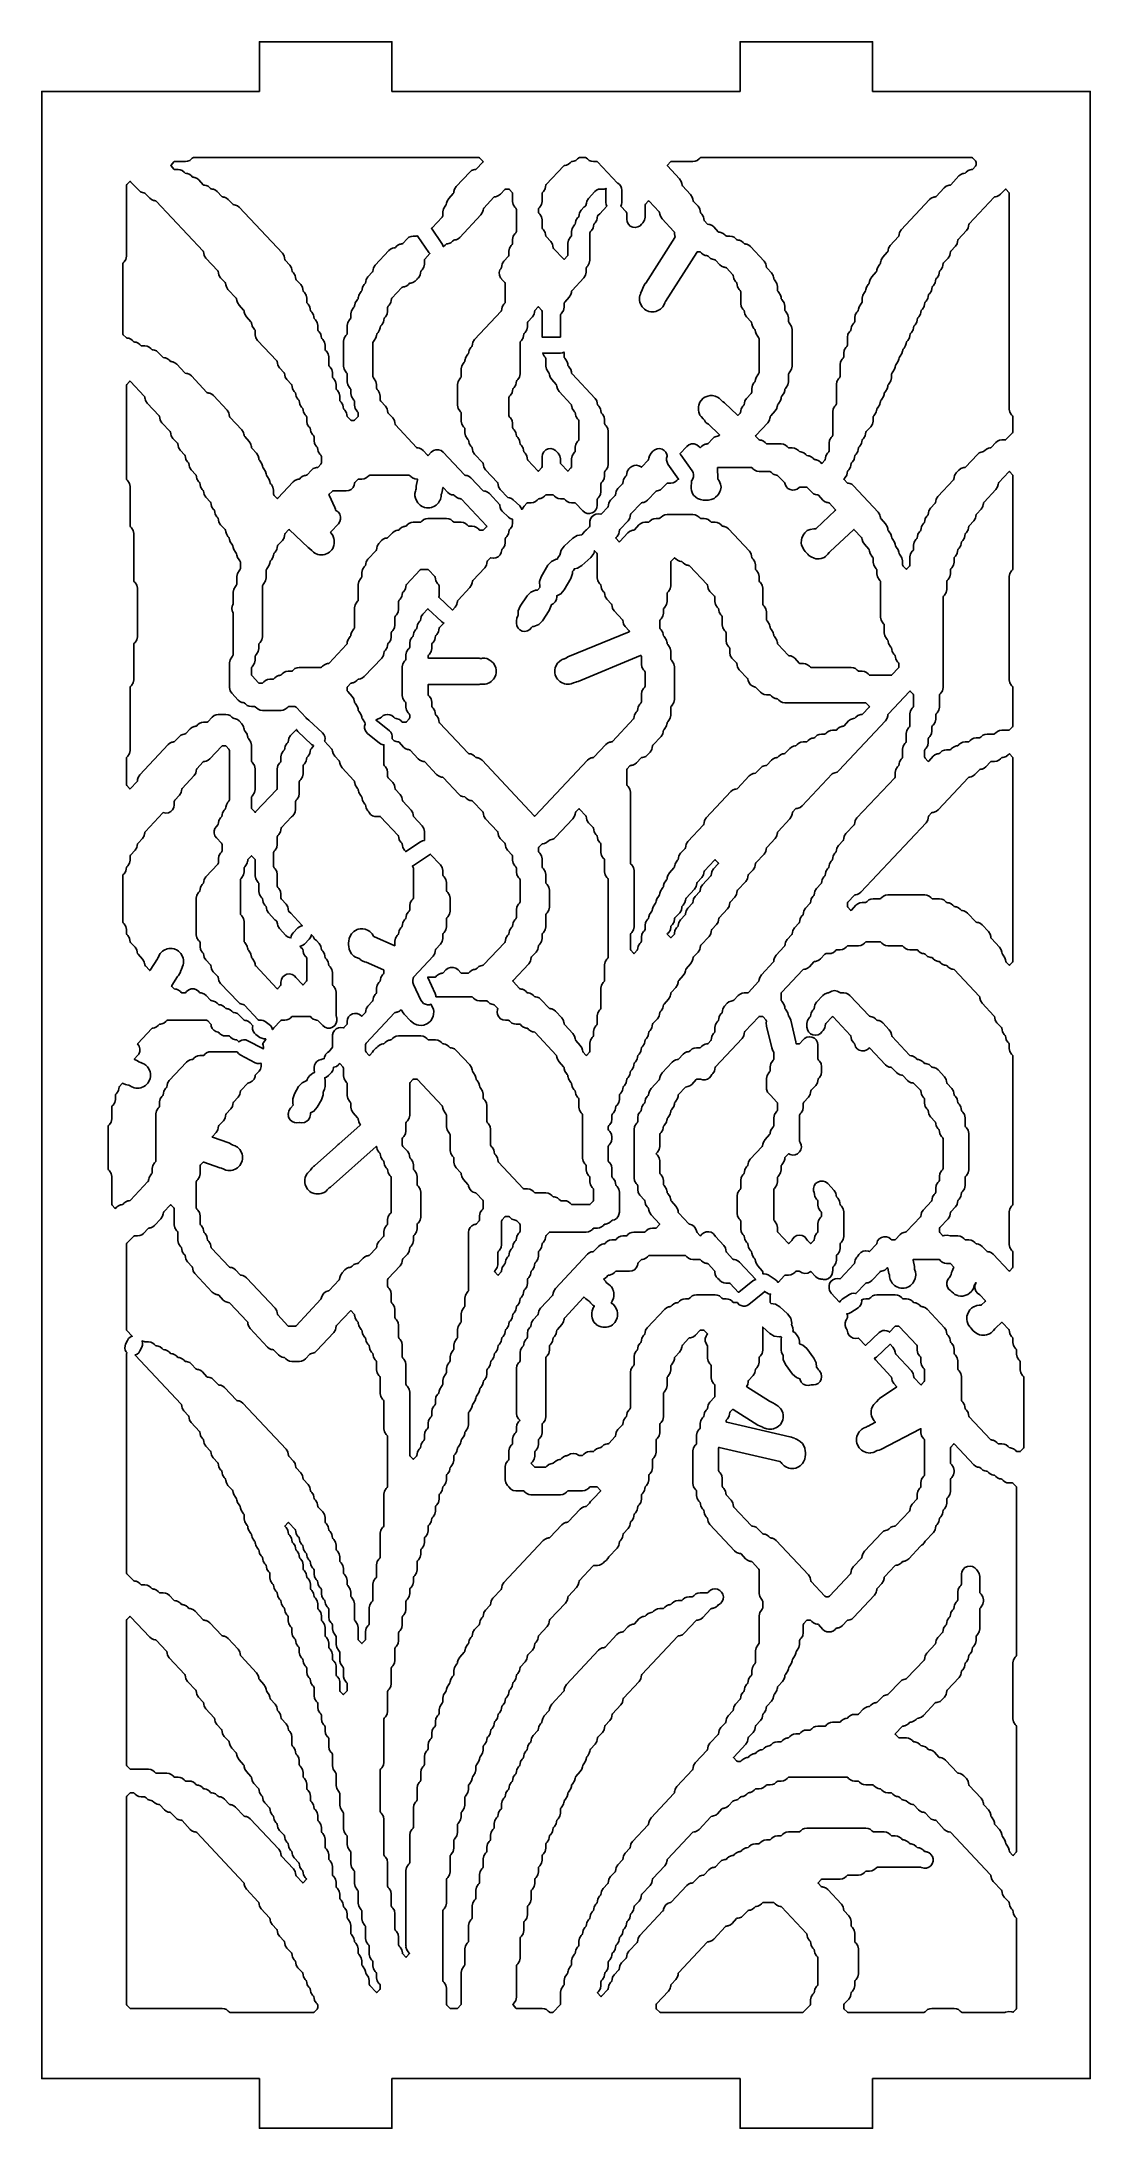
# Model space of a CAD drawing. Header units: millimetres. Extents: x 0 to 63, y 0 to 126.
import ezdxf

# ---------------------------------------------------------------- set-up
doc = ezdxf.new("R2010")
doc.units = ezdxf.units.MM
doc.layers.add('CUT', color=1, linetype='Continuous')

msp = doc.modelspace()

# ---------------------------------------------------------------- linework, layer by layer
at = {"layer": 'CUT'}
for points in [[(21.134, 3), (42.134, 3), (42.134, 0), (50.134, 0), (50.134, 3), (63.2679, 3), (63.2679, 123), (50.134, 123), (50.134, 126), (42.134, 126), (42.134, 123), (21.134, 123), (21.134, 126), (13.134, 126), (13.134, 123), (0, 123), (0, 3), (13.134, 3), (13.134, 0), (21.134, 0)], [(30.7385, 92.0056), (30.8535, 92.0564), (30.9741, 92.1678), (31.0521, 92.3123), (31.0791, 92.4743), (31.0791, 92.5401), (31.3222, 92.6593), (31.5286, 92.8936), (31.9284, 93.5826), (32.0294, 93.878), (32.0217, 94), (32.0921, 94.0697), (32.1457, 94.174), (32.3319, 94.2025), (32.5989, 94.3642), (33.1241, 94.8446), (33.3089, 95.0961), (33.3506, 95.2659), (33.4883, 95.119), (33.5123, 95.0813), (33.5206, 95.0374), (33.5206, 93.6248), (33.5557, 93.4409), (33.6558, 93.2828), (33.7103, 93.2247), (33.7342, 93.187), (33.7514, 93.0967), (33.7529, 93.097), (33.7776, 92.9673), (33.8778, 92.8092), (33.9323, 92.7511), (33.9562, 92.7134), (33.9734, 92.6231), (33.9749, 92.6234), (33.9996, 92.4938), (34.0998, 92.3357), (34.3762, 92.0408), (34.4001, 92.003), (34.4173, 91.9128), (34.4188, 91.913), (34.4435, 91.7834), (34.5437, 91.6253), (35.0421, 91.0936), (35.066, 91.0559), (35.0832, 90.9656), (35.0847, 90.9659), (35.1094, 90.8363), (35.2096, 90.6782), (35.4536, 90.4179), (35.472, 90.3904), (35.4439, 90.373), (31.7535, 88.8503), (31.667, 88.8042), (31.6248, 88.7762), (31.5358, 88.7394), (31.5302, 88.7383), (31.4035, 88.6948), (31.3388, 88.6505), (31.3375, 88.6524), (31.262, 88.6019), (31.124, 88.464), (31.0611, 88.3698), (30.9864, 88.1896), (30.9644, 88.0785), (30.9644, 87.8834), (30.9864, 87.7724), (31.0611, 87.5921), (31.124, 87.498), (31.262, 87.36), (31.3561, 87.2971), (31.5364, 87.2225), (31.6474, 87.2004), (31.8425, 87.2004), (31.9536, 87.2225), (32.0873, 87.2779), (32.0873, 87.2777), (32.2226, 87.3336), (32.2699, 87.343), (32.3637, 87.3713), (36.136, 88.9277), (36.1688, 88.9358), (36.1758, 88.9248), (36.1841, 88.8809), (36.1841, 88.4155), (36.2192, 88.2316), (36.3194, 88.0735), (36.3738, 88.0154), (36.3977, 87.9777), (36.4061, 87.9338), (36.4061, 87.081), (36.3977, 87.0371), (36.3738, 86.9994), (36.3194, 86.9413), (36.2192, 86.7832), (36.1841, 86.5993), (36.1841, 86.1339), (36.1758, 86.09), (36.1519, 86.0522), (36.0974, 85.9941), (35.9972, 85.836), (35.9725, 85.7064), (35.971, 85.7067), (35.9538, 85.6164), (35.9299, 85.5787), (35.8754, 85.5206), (35.7753, 85.3625), (35.7506, 85.2328), (35.7491, 85.2331), (35.7319, 85.1428), (35.7079, 85.1051), (34.4318, 83.7437), (34.4066, 83.7232), (34.3405, 83.7142), (34.3411, 83.7103), (34.2685, 83.7004), (34.1439, 83.6463), (34.0384, 83.5608), (33.322, 82.7966), (33.2968, 82.7761), (33.2307, 82.767), (33.2313, 82.7632), (33.1587, 82.7532), (33.0341, 82.6992), (32.9286, 82.6136), (29.7753, 79.2498), (29.7473, 79.2283), (29.7193, 79.2498), (26.5661, 82.6136), (26.4606, 82.6992), (26.3359, 82.7532), (26.2634, 82.7632), (26.2639, 82.767), (26.1979, 82.7761), (26.1726, 82.7966), (26.1222, 82.8504), (26.0166, 82.936), (25.892, 82.99), (25.8194, 82.9999), (25.82, 83.0038), (25.754, 83.0129), (25.7287, 83.0334), (24.0087, 84.8683), (23.9847, 84.9061), (23.9675, 84.9963), (23.966, 84.996), (23.9413, 85.1257), (23.8412, 85.2838), (23.7867, 85.3419), (23.7628, 85.3796), (23.7456, 85.4699), (23.7441, 85.4696), (23.7194, 85.5993), (23.6192, 85.7573), (23.5647, 85.8155), (23.5408, 85.8532), (23.5324, 85.8971), (23.5324, 86.1258), (23.4974, 86.3096), (23.3972, 86.4677), (23.3428, 86.5258), (23.3189, 86.5636), (23.3105, 86.6075), (23.3105, 87.1416), (23.3159, 87.1756), (23.3498, 87.181), (26.3004, 87.181), (26.398, 87.1906), (26.4465, 87.2002), (26.5923, 87.2002), (26.5923, 87.2004), (26.7374, 87.2004), (26.8485, 87.2225), (27.0287, 87.2971), (27.1229, 87.36), (27.2608, 87.498), (27.3237, 87.5921), (27.3984, 87.7724), (27.4205, 87.8834), (27.4205, 88.0785), (27.3984, 88.1896), (27.3237, 88.3698), (27.2608, 88.464), (27.1229, 88.6019), (27.0022, 88.6826), (26.8951, 88.7368), (26.8574, 88.7505), (26.7247, 88.7791), (26.5892, 88.7709), (26.5431, 88.7617), (26.4465, 88.7617), (26.398, 88.7714), (26.3004, 88.781), (23.3498, 88.781), (23.3159, 88.7864), (23.3105, 88.8203), (23.3105, 88.8809), (23.3189, 88.9248), (23.3428, 88.9626), (23.3972, 89.0207), (23.4974, 89.1788), (23.5324, 89.3626), (23.5324, 89.5913), (23.5408, 89.6352), (23.5647, 89.6729), (23.6192, 89.731), (23.7194, 89.8891), (23.7441, 90.0188), (23.7456, 90.0185), (23.7628, 90.1087), (23.7867, 90.1465), (23.8412, 90.2046), (23.9413, 90.3627), (23.966, 90.4923), (23.9675, 90.492), (23.9847, 90.5823), (24.0087, 90.6201), (24.2643, 90.8928), (24.2262, 90.9072), (24.1243, 90.9802), (23.2973, 91.7554), (23.0018, 91.4402), (22.9016, 91.2821), (22.8769, 91.1525), (22.8754, 91.1528), (22.8582, 91.0625), (22.8343, 91.0248), (22.7798, 90.9667), (22.6796, 90.8086), (22.6549, 90.6789), (22.6534, 90.6792), (22.6362, 90.5889), (22.6123, 90.5512), (22.5579, 90.4931), (22.4577, 90.335), (22.433, 90.2053), (22.4315, 90.2056), (22.4143, 90.1154), (22.3904, 90.0776), (22.3359, 90.0195), (22.2357, 89.8614), (22.2007, 89.6776), (22.2007, 89.4489), (22.1923, 89.405), (22.1684, 89.3672), (22.1139, 89.3091), (22.0138, 89.1511), (21.9787, 88.9672), (21.9787, 88.7385), (21.9704, 88.6946), (21.9464, 88.6569), (21.892, 88.5988), (21.7918, 88.4407), (21.7568, 88.2568), (21.7568, 86.5212), (21.7918, 86.3373), (21.892, 86.1792), (21.9464, 86.1211), (21.9704, 86.0834), (21.9787, 86.0395), (21.9787, 85.8108), (22.0138, 85.627), (22.1139, 85.4689), (22.1684, 85.4108), (22.1923, 85.373), (22.2007, 85.3291), (22.2007, 85.1867), (22.1923, 85.1428), (22.1684, 85.1051), (22.0021, 84.9276), (21.9768, 84.9072), (21.9446, 84.9027), (21.7909, 84.9027), (21.7587, 84.9072), (21.7334, 84.9276), (21.683, 84.9815), (21.5774, 85.0671), (21.4528, 85.1211), (21.3803, 85.131), (21.3808, 85.1349), (21.3148, 85.144), (21.2895, 85.1644), (21.239, 85.2183), (21.1335, 85.3038), (21.0089, 85.3579), (20.8743, 85.3763), (20.8636, 85.3763), (20.729, 85.3579), (20.6043, 85.3038), (20.4988, 85.2183), (20.4484, 85.1644), (20.4231, 85.144), (20.4095, 85.1421), (20.2609, 85.0974), (20.1655, 85.0316), (20.2576, 84.975), (20.9757, 84.3918), (21.0618, 84.3008), (21.1215, 84.1906), (21.1505, 84.0687), (21.1471, 83.9434), (21.1363, 83.9072), (21.1647, 83.8769), (21.2702, 83.7913), (21.3949, 83.7373), (21.4674, 83.7273), (21.4669, 83.7235), (21.5329, 83.7144), (21.5581, 83.6939), (21.8306, 83.4033), (21.9361, 83.3177), (22.0608, 83.2637), (22.1333, 83.2538), (22.1328, 83.2499), (22.1988, 83.2408), (22.224, 83.2203), (22.7184, 82.6929), (22.8239, 82.6074), (22.9486, 82.5533), (23.0211, 82.5434), (23.0206, 82.5395), (23.0866, 82.5305), (23.1119, 82.51), (23.8282, 81.7458), (23.9337, 81.6602), (24.0584, 81.6062), (24.1309, 81.5963), (24.1304, 81.5924), (24.1964, 81.5833), (24.2217, 81.5628), (25.1662, 80.5552), (25.2717, 80.4696), (25.3964, 80.4156), (25.5271, 80.3977), (25.5581, 80.3739), (25.6039, 80.3251), (25.7094, 80.2395), (25.8341, 80.1855), (25.9066, 80.1755), (25.9061, 80.1717), (25.9721, 80.1626), (25.9973, 80.1421), (26.6076, 79.4911), (26.6315, 79.4534), (26.6487, 79.3631), (26.6502, 79.3634), (26.6749, 79.2337), (26.7751, 79.0756), (27.4954, 78.3072), (27.5194, 78.2694), (27.5366, 78.1791), (27.5381, 78.1794), (27.5628, 78.0498), (27.6629, 77.8917), (27.9394, 77.5968), (27.9633, 77.5591), (27.9805, 77.4688), (27.982, 77.4691), (28.0067, 77.3394), (28.1069, 77.1813), (28.3833, 76.8865), (28.4072, 76.8487), (28.4156, 76.8048), (28.4156, 76.5761), (28.4506, 76.3923), (28.5508, 76.2342), (28.6052, 76.1761), (28.6292, 76.1383), (28.6375, 76.0944), (28.6375, 75.8658), (28.6725, 75.6819), (28.7727, 75.5238), (28.8272, 75.4657), (28.8511, 75.428), (28.8595, 75.3841), (28.8595, 74.0578), (28.8511, 74.0139), (28.8272, 73.9761), (28.7727, 73.918), (28.6725, 73.7599), (28.6375, 73.5761), (28.6375, 73.1106), (28.6292, 73.0667), (28.6052, 73.029), (28.5508, 72.9709), (28.4506, 72.8128), (28.4259, 72.6831), (28.4244, 72.6834), (28.4072, 72.5932), (28.3833, 72.5554), (28.3288, 72.4973), (28.2286, 72.3392), (28.2039, 72.2096), (28.2024, 72.2099), (28.1852, 72.1196), (28.1613, 72.0818), (28.1069, 72.0237), (28.0067, 71.8656), (27.982, 71.736), (27.9805, 71.7363), (27.9633, 71.646), (27.9394, 71.6083), (26.6632, 70.2469), (26.638, 70.2264), (26.572, 70.2174), (26.5725, 70.2135), (26.5, 70.2035), (26.3753, 70.1495), (26.2698, 70.0639), (26.2193, 70.0101), (26.194, 69.9896), (26.128, 69.9806), (26.1286, 69.9767), (26.056, 69.9667), (25.9314, 69.9127), (25.8258, 69.8271), (25.7754, 69.7733), (25.7501, 69.7528), (25.7179, 69.7484), (25.3422, 69.7484), (25.31, 69.7528), (25.2848, 69.7733), (25.118, 69.9512), (24.9888, 70.0503), (24.8346, 70.1026), (24.6718, 70.1026), (24.5176, 70.0503), (24.3884, 69.9512), (24.2217, 69.7733), (24.1964, 69.7528), (24.1304, 69.7438), (24.1309, 69.7399), (24.0584, 69.73), (23.9337, 69.6759), (23.8282, 69.5904), (23.7777, 69.5365), (23.7525, 69.516), (23.7203, 69.5116), (23.3052, 69.5116), (23.283, 69.5086), (23.2994, 69.4829), (23.7471, 68.5269), (23.785, 68.4074), (23.7886, 68.3277), (25.9399, 68.3277), (25.9721, 68.3233), (25.9973, 68.3028), (26.0478, 68.249), (26.1533, 68.1634), (26.278, 68.1094), (26.4126, 68.0909), (26.8277, 68.0909), (26.8599, 68.0865), (26.8852, 68.066), (26.9356, 68.0122), (27.0412, 67.9266), (27.1658, 67.8726), (27.2384, 67.8626), (27.2378, 67.8588), (27.3038, 67.8497), (27.3291, 67.8292), (27.5019, 67.6449), (27.5215, 67.6164), (27.5025, 67.5553), (27.48, 67.4016), (27.5058, 67.2484), (27.5774, 67.1105), (27.6879, 67.0012), (27.8265, 66.9311), (27.98, 66.907), (28.1595, 66.907), (28.1917, 66.9026), (28.2169, 66.8821), (28.2674, 66.8282), (28.3729, 66.7427), (28.4976, 66.6886), (28.6322, 66.6702), (28.8254, 66.6702), (28.8576, 66.6658), (28.8828, 66.6453), (28.9333, 66.5915), (29.0388, 66.5059), (29.1635, 66.4519), (29.236, 66.4419), (29.2355, 66.438), (29.3015, 66.429), (29.3267, 66.4085), (29.3772, 66.3547), (29.4827, 66.2691), (29.6074, 66.2151), (29.6799, 66.2051), (29.6794, 66.2013), (29.7454, 66.1922), (29.7707, 66.1717), (31.0468, 64.8103), (31.0707, 64.7726), (31.0879, 64.6823), (31.0894, 64.6826), (31.1141, 64.553), (31.2143, 64.3949), (31.4907, 64.1), (31.5146, 64.0622), (31.5318, 63.972), (31.5333, 63.9722), (31.558, 63.8426), (31.6582, 63.6845), (31.7127, 63.6264), (31.7366, 63.5887), (31.7538, 63.4984), (31.7553, 63.4987), (31.78, 63.369), (31.8802, 63.2109), (31.9346, 63.1528), (31.9585, 63.1151), (31.9757, 63.0248), (31.9772, 63.0251), (32.0019, 62.8955), (32.1021, 62.7374), (32.1566, 62.6793), (32.1805, 62.6415), (32.1977, 62.5512), (32.1992, 62.5515), (32.2239, 62.4219), (32.3241, 62.2638), (32.3785, 62.2057), (32.4025, 62.1679), (32.4108, 62.124), (32.4108, 61.6586), (32.4459, 61.4747), (32.546, 61.3166), (32.6005, 61.2585), (32.6244, 61.2208), (32.6328, 61.1769), (32.6328, 58.5804), (32.6678, 58.3965), (32.768, 58.2384), (32.8225, 58.1803), (32.8464, 58.1426), (32.8548, 58.0987), (32.8548, 57.87), (32.8898, 57.6862), (32.99, 57.5281), (33.0444, 57.47), (33.0683, 57.4322), (33.0767, 57.3883), (33.0767, 57.1597), (33.1117, 56.9758), (33.2119, 56.8177), (33.2664, 56.7596), (33.2903, 56.7219), (33.2987, 56.678), (33.2987, 56.062), (33.2903, 56.0181), (33.2664, 55.9804), (33.1, 55.8029), (33.0748, 55.7824), (33.0426, 55.778), (32.001, 55.778), (31.9688, 55.7824), (31.9436, 55.8029), (31.8931, 55.8567), (31.7876, 55.9423), (31.6629, 55.9963), (31.5283, 56.0148), (31.3352, 56.0148), (31.3029, 56.0192), (31.2777, 56.0397), (31.2272, 56.0935), (31.1217, 56.1791), (30.997, 56.2331), (30.9245, 56.2431), (30.925, 56.2469), (30.859, 56.256), (30.8338, 56.2765), (30.7833, 56.3303), (30.6778, 56.4159), (30.5531, 56.4699), (30.4185, 56.4884), (29.7814, 56.4884), (29.7492, 56.4928), (29.724, 56.5133), (29.6735, 56.5671), (29.568, 56.6527), (29.4433, 56.7067), (29.3087, 56.7252), (29.1156, 56.7252), (29.0834, 56.7296), (29.0581, 56.7501), (27.56, 58.3482), (27.5361, 58.386), (27.5189, 58.4762), (27.5174, 58.476), (27.4927, 58.6056), (27.3925, 58.7637), (27.338, 58.8218), (27.3141, 58.8595), (27.2969, 58.9498), (27.2954, 58.9495), (27.2707, 59.0792), (27.1706, 59.2373), (27.1161, 59.2954), (27.0922, 59.3331), (27.0838, 59.377), (27.0838, 60.316), (27.0488, 60.4999), (26.9486, 60.658), (26.8941, 60.7161), (26.8702, 60.7538), (26.8618, 60.7977), (26.8618, 61.7368), (26.8268, 61.9206), (26.7266, 62.0787), (26.6722, 62.1368), (26.6482, 62.1746), (26.6399, 62.2185), (26.6399, 62.4471), (26.6049, 62.631), (26.5047, 62.7891), (26.4502, 62.8472), (26.4263, 62.8849), (26.4091, 62.9752), (26.4076, 62.9749), (26.3829, 63.1045), (26.2827, 63.2626), (26.2282, 63.3207), (26.2043, 63.3585), (26.1871, 63.4488), (26.1856, 63.4485), (26.1609, 63.5781), (26.0608, 63.7362), (26.0063, 63.7943), (25.9824, 63.8321), (25.9652, 63.9223), (25.9637, 63.922), (25.939, 64.0517), (25.8388, 64.2098), (25.0124, 65.0914), (24.9068, 65.177), (24.7822, 65.231), (24.7096, 65.241), (24.7102, 65.2448), (24.6442, 65.2539), (24.6189, 65.2744), (24.5684, 65.3282), (24.4629, 65.4138), (24.3383, 65.4678), (24.2657, 65.4777), (24.2663, 65.4816), (24.2002, 65.4907), (24.175, 65.5112), (24.1245, 65.565), (24.019, 65.6506), (23.8943, 65.7046), (23.7597, 65.723), (23.3446, 65.723), (23.3124, 65.7275), (23.2872, 65.7479), (23.2367, 65.8018), (23.1312, 65.8874), (23.0065, 65.9414), (22.8719, 65.9598), (21.5295, 65.9598), (21.3949, 65.9414), (21.2702, 65.8874), (21.1647, 65.8018), (21.1142, 65.7479), (21.089, 65.7275), (21.023, 65.7184), (21.0235, 65.7145), (20.951, 65.7046), (20.8263, 65.6506), (20.7208, 65.565), (20.6703, 65.5112), (20.6451, 65.4907), (20.579, 65.4816), (20.5796, 65.4777), (20.507, 65.4678), (20.3824, 65.4138), (20.2769, 65.3282), (20.2264, 65.2744), (20.1653, 65.2248), (20.109, 65.1896), (20.0116, 65.0773), (19.9488, 64.9782), (19.7872, 64.8058), (19.7591, 64.7843), (19.7311, 64.8058), (19.5695, 64.9782), (19.5455, 65.016), (19.5372, 65.0599), (19.5372, 65.4391), (19.5455, 65.483), (19.5695, 65.5207), (21.2895, 67.3557), (21.3148, 67.3761), (21.3808, 67.3852), (21.3803, 67.3891), (21.4528, 67.399), (21.5774, 67.453), (21.6319, 67.4972), (21.6339, 67.4947), (21.6893, 67.5382), (21.7103, 67.5138), (21.813, 67.3488), (21.8727, 67.2711), (22.2492, 66.8694), (22.3229, 66.8048), (22.4558, 66.7096), (22.6336, 66.6292), (22.7439, 66.6035), (22.9388, 66.5972), (23.0506, 66.6157), (23.2331, 66.6845), (23.3292, 66.7443), (23.4716, 66.8778), (23.5375, 66.9698), (23.6179, 67.1476), (23.6436, 67.2578), (23.6499, 67.4528), (23.6314, 67.5645), (23.5626, 67.7471), (23.4814, 67.8777), (23.3965, 67.8507), (23.2713, 67.8451), (23.149, 67.872), (23.0377, 67.9297), (22.9452, 68.0142), (22.8777, 68.1197), (22.43, 69.0757), (22.3921, 69.1952), (22.3865, 69.3204), (22.4134, 69.4427), (22.4407, 69.4954), (22.4295, 69.5116), (22.4485, 69.5392), (23.6192, 70.7881), (23.7194, 70.9462), (23.7441, 71.0758), (23.7456, 71.0756), (23.7628, 71.1658), (23.7867, 71.2036), (24.0631, 71.4985), (24.1633, 71.6566), (24.1983, 71.8404), (24.1983, 72.0691), (24.2067, 72.113), (24.2306, 72.1507), (24.2851, 72.2088), (24.3853, 72.3669), (24.4203, 72.5508), (24.4203, 73.0162), (24.4287, 73.0601), (24.4526, 73.0979), (24.507, 73.156), (24.6072, 73.3141), (24.6422, 73.4979), (24.6422, 74.2864), (24.6072, 74.4703), (24.507, 74.6284), (24.4526, 74.6865), (24.4287, 74.7242), (24.4203, 74.7681), (24.4203, 75.2336), (24.3853, 75.4174), (24.2851, 75.5755), (24.2306, 75.6336), (24.2067, 75.6714), (24.1983, 75.7153), (24.1983, 75.9439), (24.1633, 76.1278), (24.0631, 76.2859), (23.4464, 76.9438), (23.3889, 76.893), (22.4365, 76.2516), (22.3568, 76.2119), (22.3904, 76.1761), (22.4143, 76.1383), (22.4226, 76.0944), (22.4226, 74.2946), (22.4143, 74.2507), (22.3904, 74.2129), (22.3359, 74.1548), (22.2357, 73.9967), (22.2007, 73.8129), (22.2007, 73.5842), (22.1923, 73.5403), (22.1684, 73.5026), (22.1139, 73.4445), (22.0138, 73.2864), (21.9891, 73.1567), (21.9876, 73.157), (21.9704, 73.0667), (21.9464, 73.029), (21.892, 72.9709), (21.7918, 72.8128), (21.7671, 72.6831), (21.7656, 72.6834), (21.7484, 72.5932), (21.7245, 72.5554), (21.67, 72.4973), (21.5698, 72.3392), (21.5451, 72.2096), (21.5436, 72.2099), (21.5264, 72.1196), (21.5025, 72.0818), (21.4481, 72.0237), (21.3479, 71.8656), (21.3129, 71.6818), (21.3129, 71.4531), (21.3045, 71.4092), (21.3039, 71.4084), (21.2729, 71.4168), (20.0752, 71.9514), (20.0462, 71.9696), (20.0235, 71.995), (19.9362, 72.1257), (19.7982, 72.2636), (19.7041, 72.3266), (19.5238, 72.4012), (19.373, 72.4312), (19.2326, 72.439), (19.0955, 72.4073), (19.033, 72.3832), (18.9352, 72.3325), (18.8322, 72.2636), (18.6943, 72.1257), (18.6314, 72.0315), (18.5567, 71.8513), (18.5248, 71.691), (18.5152, 71.5935), (18.5152, 71.4552), (18.5248, 71.3576), (18.5567, 71.1973), (18.6314, 71.0171), (18.6943, 70.9229), (18.8322, 70.785), (18.9264, 70.7221), (19.053, 70.6696), (19.0529, 70.6693), (19.1894, 70.6106), (19.2163, 70.5836), (19.3312, 70.4975), (19.4659, 70.4476), (19.4822, 70.4466), (19.5751, 70.4224), (20.6141, 69.9587), (20.6422, 69.9409), (20.647, 69.908), (20.647, 69.7956), (20.6386, 69.7517), (20.6147, 69.714), (20.5602, 69.6559), (20.46, 69.4978), (20.4353, 69.3681), (20.4338, 69.3684), (20.4166, 69.2781), (20.3927, 69.2404), (20.3383, 69.1823), (20.2381, 69.0242), (20.2031, 68.8403), (20.2031, 68.6117), (20.1947, 68.5678), (20.1708, 68.53), (20.1163, 68.4719), (20.0161, 68.3138), (19.9914, 68.1842), (19.9899, 68.1845), (19.9727, 68.0942), (19.9488, 68.0565), (19.6724, 67.7616), (19.5722, 67.6035), (19.5475, 67.4738), (19.546, 67.4741), (19.5288, 67.3839), (19.5049, 67.3461), (19.3432, 67.1737), (19.3152, 67.1522), (19.2547, 67.1986), (19.2544, 67.1982), (19.1754, 67.2605), (19.0368, 67.3143), (18.8884, 67.3249), (18.7435, 67.2914), (18.6149, 67.2167), (18.5139, 67.1075), (18.4495, 66.9735), (18.4274, 66.8264), (18.4274, 66.7174), (18.419, 66.6735), (18.3951, 66.6357), (18.2334, 66.4633), (18.2042, 66.4409), (18.1984, 66.4428), (18.0523, 66.4691), (17.9049, 66.4514), (17.7692, 66.3911), (17.6572, 66.2937), (17.5787, 66.1676), (17.5407, 66.0241), (17.5433, 65.9598), (17.5395, 65.9598), (17.5395, 65.2967), (17.5312, 65.2528), (17.5073, 65.215), (17.3868, 65.0866), (17.342, 65.0192), (17.237, 64.9623), (17.1238, 64.8369), (17.1192, 64.8296), (17.0555, 64.6793), (17.0495, 64.5968), (16.9113, 64.5605), (16.8724, 64.5436), (16.8618, 64.5422), (16.7244, 64.5027), (16.6038, 64.426), (16.5098, 64.3182), (16.4502, 64.1883), (16.4297, 64.0468), (16.4297, 63.9093), (16.4519, 63.7623), (16.4572, 63.7512), (16.3475, 63.7087), (16.2579, 63.638), (16.2576, 63.6384), (16.1709, 63.568), (16.0712, 63.4591), (16.0076, 63.3257), (16.0004, 63.2776), (15.9866, 63.2767), (15.7063, 63.1393), (15.5, 62.9051), (15.2414, 62.4594), (15.1404, 62.1641), (15.1601, 61.8526), (15.1886, 61.7944), (15.0112, 61.6051), (14.9111, 61.447), (14.8864, 61.3174), (14.8849, 61.3177), (14.883, 61.3082), (14.8826, 61.2979), (14.876, 61.2632), (14.876, 61.2241), (14.8797, 61.2241), (14.8772, 61.1598), (14.9152, 61.0163), (14.9937, 60.8903), (15.1057, 60.7928), (15.2413, 60.7326), (15.3887, 60.7148), (15.5348, 60.7411), (15.5419, 60.7435), (15.5471, 60.7417), (15.7024, 60.7152), (15.8582, 60.7384), (15.9991, 60.8088), (16.111, 60.9196), (16.183, 61.0597), (16.2078, 61.2152), (16.2078, 61.3186), (16.4189, 61.4221), (16.6252, 61.6563), (16.8839, 62.102), (16.9848, 62.3973), (16.9729, 62.5869), (17.0001, 62.6141), (17.0711, 62.7535), (17.0956, 62.908), (17.0956, 63.2746), (17.0735, 63.4217), (17.0682, 63.4327), (17.1778, 63.4752), (17.2945, 63.5674), (17.4748, 63.7597), (17.5604, 63.8844), (17.6047, 64.029), (17.6045, 64.0686), (17.6219, 64.0685), (17.7767, 64.1207), (17.9064, 64.2201), (17.9142, 64.2284), (17.9515, 64.2844), (17.9822, 64.2949), (18.0115, 64.2724), (18.1731, 64.1), (18.1971, 64.0622), (18.2054, 64.0183), (18.2054, 63.5529), (18.2404, 63.369), (18.3406, 63.2109), (18.3951, 63.1528), (18.419, 63.1151), (18.4274, 63.0712), (18.4274, 62.369), (18.4624, 62.1851), (18.5626, 62.027), (18.6171, 61.9689), (18.641, 61.9312), (18.6493, 61.8873), (18.6493, 61.6586), (18.6844, 61.4747), (18.7845, 61.3166), (19.061, 61.0218), (19.0849, 60.984), (19.1021, 60.8937), (19.1036, 60.894), (19.1283, 60.7644), (19.1928, 60.6625), (19.1877, 60.6591), (19.2295, 60.5971), (19.2076, 60.5701), (17.936, 59.437), (17.8896, 59.4071), (17.7792, 59.3101), (17.7352, 59.2582), (16.4605, 58.1222), (16.4111, 58.091), (16.3088, 58.0052), (16.2328, 57.8955), (16.2168, 57.8642), (16.172, 57.8219), (16.1687, 57.8197), (16.0308, 57.6817), (15.9679, 57.5876), (15.8932, 57.4073), (15.8711, 57.2963), (15.8711, 57.1012), (15.8932, 56.9901), (15.9679, 56.8099), (16.0308, 56.7157), (16.1687, 56.5778), (16.2629, 56.5149), (16.4431, 56.4402), (16.5542, 56.4181), (16.7492, 56.4181), (16.8603, 56.4402), (17.0405, 56.5149), (17.1347, 56.5778), (17.2243, 56.6674), (17.2248, 56.6669), (17.346, 56.7813), (17.3467, 56.7817), (17.4259, 56.8394), (20.1723, 59.2868), (20.1981, 59.303), (20.2098, 59.2324), (20.214, 59.2331), (20.2381, 59.1069), (20.3383, 58.9488), (20.3927, 58.8907), (20.4166, 58.8529), (20.4338, 58.7627), (20.4353, 58.7629), (20.46, 58.6333), (20.5602, 58.4752), (20.6147, 58.4171), (20.6386, 58.3794), (20.6558, 58.2891), (20.6573, 58.2894), (20.682, 58.1597), (20.7822, 58.0016), (20.8366, 57.9435), (20.8606, 57.9058), (20.8778, 57.8155), (20.8793, 57.8158), (20.904, 57.6862), (21.0041, 57.5281), (21.0586, 57.47), (21.0825, 57.4322), (21.0909, 57.3883), (21.0909, 55.3516), (21.0825, 55.3077), (21.0586, 55.27), (21.0041, 55.2119), (20.904, 55.0538), (20.8689, 54.8699), (20.8689, 54.6413), (20.8606, 54.5974), (20.8366, 54.5596), (20.7822, 54.5015), (20.682, 54.3434), (20.647, 54.1596), (20.647, 53.9309), (20.6386, 53.887), (20.6147, 53.8493), (20.3383, 53.5544), (20.2381, 53.3963), (20.2134, 53.2667), (20.2119, 53.2669), (20.1947, 53.1767), (20.1708, 53.1389), (19.7825, 52.7247), (19.7572, 52.7042), (19.6912, 52.6952), (19.6917, 52.6913), (19.6192, 52.6813), (19.4945, 52.6273), (19.389, 52.5417), (19.1166, 52.2511), (19.0913, 52.2306), (19.0253, 52.2216), (19.0259, 52.2177), (18.9533, 52.2078), (18.8287, 52.1537), (18.7231, 52.0682), (18.6727, 52.0143), (18.6474, 51.9938), (18.5814, 51.9848), (18.5819, 51.9809), (18.5094, 51.971), (18.3847, 51.917), (18.2792, 51.8314), (18.1187, 51.6601), (18.0185, 51.502), (17.9938, 51.3724), (17.9923, 51.3727), (17.9751, 51.2824), (17.9512, 51.2446), (17.3409, 50.5936), (17.3157, 50.5731), (17.3021, 50.5713), (17.1535, 50.5266), (17.0257, 50.4385), (16.9312, 50.3155), (16.8788, 50.1695), (16.8653, 50.0984), (16.8414, 50.0607), (15.3433, 48.4625), (15.318, 48.442), (15.2858, 48.4376), (14.9101, 48.4376), (14.8779, 48.442), (14.8527, 48.4625), (14.2424, 49.1135), (14.2185, 49.1513), (14.2013, 49.2416), (14.1998, 49.2413), (14.1751, 49.3709), (14.0749, 49.529), (12.3607, 51.3578), (12.2551, 51.4434), (12.1305, 51.4974), (12.0579, 51.5073), (12.0585, 51.5112), (11.9925, 51.5203), (11.9672, 51.5408), (11.6948, 51.8314), (11.5893, 51.917), (11.4646, 51.971), (11.3921, 51.9809), (11.3926, 51.9848), (11.3266, 51.9938), (11.3013, 52.0143), (10.2472, 53.1389), (10.2232, 53.1767), (10.206, 53.2669), (10.2045, 53.2667), (10.1798, 53.3963), (10.0797, 53.5544), (10.0252, 53.6125), (10.0013, 53.6502), (9.9841, 53.7405), (9.9826, 53.7402), (9.9579, 53.8699), (9.8577, 54.028), (9.8032, 54.0861), (9.7793, 54.1238), (9.7621, 54.2141), (9.7606, 54.2138), (9.7359, 54.3434), (9.6357, 54.5015), (9.5813, 54.5596), (9.5574, 54.5974), (9.549, 54.6413), (9.549, 55.1067), (9.514, 55.2906), (9.4138, 55.4487), (9.3593, 55.5068), (9.3354, 55.5445), (9.327, 55.5884), (9.327, 57.1515), (9.3354, 57.1954), (9.3593, 57.2332), (9.4138, 57.2913), (9.514, 57.4494), (9.549, 57.6332), (9.549, 58.0987), (9.5574, 58.1426), (9.5813, 58.1803), (9.7171, 58.3252), (9.7433, 58.3461), (9.7762, 58.3394), (10.7404, 57.994), (10.8354, 57.9701), (10.8433, 57.969), (10.9958, 57.9101), (10.996, 57.9107), (11.1161, 57.8609), (11.2271, 57.8389), (11.4222, 57.8389), (11.5333, 57.8609), (11.7135, 57.9356), (11.8077, 57.9985), (11.9456, 58.1365), (12.0085, 58.2306), (12.0832, 58.4108), (12.1053, 58.5219), (12.1053, 58.717), (12.0832, 58.8281), (12.0085, 59.0083), (11.9456, 59.1024), (11.8077, 59.2404), (11.7321, 59.2909), (11.7309, 59.289), (11.6661, 59.3333), (11.5394, 59.3767), (11.5295, 59.3787), (11.4503, 59.4093), (11.3686, 59.4583), (11.28, 59.5002), (10.3089, 59.8482), (10.2797, 59.8645), (10.2982, 59.8923), (10.5236, 60.1327), (10.6238, 60.2908), (10.6485, 60.4204), (10.65, 60.4202), (10.6672, 60.5104), (10.6911, 60.5482), (10.9675, 60.8431), (11.0677, 61.0012), (11.0924, 61.1308), (11.0939, 61.1305), (11.1111, 61.2208), (11.135, 61.2585), (11.4114, 61.5534), (11.5116, 61.7115), (11.5363, 61.8412), (11.5378, 61.8409), (11.555, 61.9312), (11.5789, 61.9689), (11.8553, 62.2638), (11.9555, 62.4219), (11.9802, 62.5515), (11.9817, 62.5512), (11.9989, 62.6415), (12.0228, 62.6793), (12.4064, 63.0885), (12.4377, 63.1124), (12.4922, 63.1309), (12.5515, 63.1413), (12.7009, 63.2265), (12.8126, 63.3573), (12.8733, 63.5181), (12.8867, 63.5887), (12.9107, 63.6264), (13.1127, 63.842), (13.1978, 63.9656), (13.2423, 64.1089), (13.2423, 64.259), (13.2265, 64.3099), (13.1268, 64.2929), (13.0021, 64.3046), (12.8846, 64.3481), (11.9815, 64.825), (11.8792, 64.8975), (11.7993, 64.994), (11.7907, 65.0127), (10.2095, 65.0127), (10.0749, 64.9942), (9.9503, 64.9402), (9.8448, 64.8546), (9.7943, 64.8008), (9.769, 64.7803), (9.7368, 64.7759), (9.5437, 64.7759), (9.4091, 64.7574), (9.2844, 64.7034), (9.1789, 64.6178), (9.1284, 64.564), (9.1032, 64.5435), (9.0371, 64.5345), (9.0377, 64.5306), (8.9651, 64.5207), (8.8405, 64.4666), (8.735, 64.3811), (7.6866, 63.2626), (7.5864, 63.1045), (7.5617, 62.9749), (7.5602, 62.9752), (7.543, 62.8849), (7.5191, 62.8472), (7.4646, 62.7891), (7.3644, 62.631), (7.3397, 62.5013), (7.3382, 62.5016), (7.321, 62.4113), (7.2971, 62.3736), (7.2426, 62.3155), (7.1425, 62.1574), (7.1074, 61.9735), (7.1074, 61.7449), (7.0991, 61.701), (7.0751, 61.6632), (7.0207, 61.6051), (6.9205, 61.447), (6.8855, 61.2632), (6.8855, 58.4299), (6.8771, 58.386), (6.8532, 58.3482), (6.7987, 58.2901), (6.6985, 58.132), (6.6635, 57.9482), (6.6635, 57.7195), (6.6552, 57.6756), (6.6312, 57.6379), (6.5768, 57.5798), (6.4766, 57.4217), (6.4519, 57.292), (6.4504, 57.2923), (6.4332, 57.202), (6.4093, 57.1643), (5.3551, 56.0397), (5.3298, 56.0192), (5.2638, 56.0102), (5.2644, 56.0063), (5.1918, 55.9963), (5.0672, 55.9423), (4.9616, 55.8567), (4.9112, 55.8029), (4.8859, 55.7824), (4.8199, 55.7734), (4.8204, 55.7695), (4.7479, 55.7596), (4.6232, 55.7055), (4.5177, 55.62), (4.4719, 55.5711), (4.4439, 55.5496), (4.4159, 55.5711), (4.2542, 55.7436), (4.2303, 55.7813), (4.222, 55.8252), (4.222, 57.4746), (4.1869, 57.6585), (4.0867, 57.8165), (4.0323, 57.8746), (4.0084, 57.9124), (4, 57.9563), (4, 60.4665), (4.0084, 60.5104), (4.0323, 60.5482), (4.0867, 60.6063), (4.1869, 60.7644), (4.222, 60.9482), (4.222, 61.6505), (4.2303, 61.6944), (4.2542, 61.7321), (4.3087, 61.7902), (4.4089, 61.9483), (4.4439, 62.1322), (4.4439, 62.3608), (4.4523, 62.4047), (4.4762, 62.4425), (4.5307, 62.5006), (4.6308, 62.6587), (4.6555, 62.7883), (4.657, 62.788), (4.6742, 62.8783), (4.6982, 62.916), (4.8535, 63.0817), (4.8812, 63.1034), (4.9153, 63.0943), (5.0462, 63.0362), (5.1393, 63.0054), (5.2481, 62.9809), (5.3314, 62.9452), (5.3868, 62.9081), (5.5671, 62.8335), (5.6781, 62.8114), (5.8732, 62.8114), (5.9843, 62.8335), (6.1645, 62.9081), (6.2587, 62.971), (6.3966, 63.109), (6.4595, 63.2031), (6.5342, 63.3834), (6.5563, 63.4944), (6.5563, 63.6895), (6.5342, 63.8006), (6.4595, 63.9808), (6.3802, 64.0995), (6.2856, 64.205), (6.1653, 64.2796), (6.1061, 64.3056), (6.104, 64.3009), (5.9843, 64.3505), (5.949, 64.3575), (5.8548, 64.3979), (5.7805, 64.4503), (5.6952, 64.4986), (5.6049, 64.5387), (5.5773, 64.5566), (5.5957, 64.5839), (5.7757, 64.7759), (5.7731, 64.7783), (5.8484, 64.8633), (5.9115, 65.0141), (5.9227, 65.1773), (5.8806, 65.3353), (5.8201, 65.4258), (5.8229, 65.4277), (5.7825, 65.4863), (5.8015, 65.5138), (6.6402, 66.4085), (6.6654, 66.429), (6.7314, 66.438), (6.7309, 66.4419), (6.8034, 66.4519), (6.9281, 66.5059), (7.0336, 66.5915), (7.0841, 66.6453), (7.1093, 66.6658), (7.1754, 66.6748), (7.1748, 66.6787), (7.2474, 66.6886), (7.372, 66.7427), (7.4775, 66.8282), (7.528, 66.8821), (7.5533, 66.9026), (7.5855, 66.907), (9.9588, 66.907), (9.991, 66.9026), (10.0162, 66.8821), (10.1891, 66.6977), (10.2097, 66.6677), (10.2147, 66.6516), (10.2296, 66.5482), (10.2893, 66.4183), (10.3833, 66.3106), (10.5039, 66.2338), (10.6413, 66.1943), (10.6569, 66.1922), (10.6821, 66.1717), (10.7326, 66.1179), (10.8381, 66.0323), (10.9628, 65.9783), (11.0974, 65.9598), (11.2905, 65.9598), (11.3228, 65.9554), (11.348, 65.9349), (11.3985, 65.8811), (11.504, 65.7955), (11.6287, 65.7415), (11.7012, 65.7316), (11.7007, 65.7277), (11.7667, 65.7186), (11.7919, 65.6981), (11.8834, 65.6005), (11.9501, 65.6558), (12.064, 65.7081), (12.1875, 65.7292), (12.3122, 65.7175), (12.4297, 65.674), (13.3328, 65.1971), (13.359, 65.1785), (13.3735, 65.2424), (13.3507, 65.4166), (13.3288, 65.4858), (13.3481, 65.5138), (13.4091, 65.5788), (13.5092, 65.7369), (13.52, 65.7936), (13.3957, 65.7896), (13.2737, 65.8182), (13.1632, 65.8773), (12.9187, 66.0527), (12.8273, 66.1384), (12.7612, 66.2448), (12.7249, 66.3648), (12.7208, 66.49), (12.7417, 66.5792), (12.5826, 66.7489), (12.4771, 66.8345), (12.3524, 66.8885), (12.2799, 66.8985), (12.2804, 66.9023), (12.2144, 66.9114), (12.1892, 66.9319), (11.9167, 67.2225), (11.8112, 67.3081), (11.6866, 67.3621), (11.614, 67.372), (11.6146, 67.3759), (11.5485, 67.385), (11.5233, 67.4054), (11.4728, 67.4593), (11.3673, 67.5449), (11.2426, 67.5989), (11.1701, 67.6088), (11.1706, 67.6127), (11.1046, 67.6218), (11.0794, 67.6422), (11.0289, 67.6961), (10.9234, 67.7817), (10.7987, 67.8357), (10.7262, 67.8456), (10.7267, 67.8495), (10.6607, 67.8585), (10.6355, 67.879), (10.585, 67.9329), (10.4795, 68.0184), (10.3548, 68.0725), (10.2823, 68.0824), (10.2828, 68.0863), (10.2168, 68.0953), (10.1915, 68.1158), (9.9191, 68.4064), (9.8136, 68.492), (9.6889, 68.546), (9.6164, 68.556), (9.6169, 68.5598), (9.5509, 68.5689), (9.5257, 68.5894), (9.4699, 68.6489), (9.3407, 68.748), (9.1865, 68.8003), (9.0237, 68.8003), (8.8695, 68.748), (8.7403, 68.6489), (8.6845, 68.5894), (8.6592, 68.5689), (8.627, 68.5645), (8.4733, 68.5645), (8.4411, 68.5689), (8.4159, 68.5894), (8.3654, 68.6432), (8.2599, 68.7288), (8.1352, 68.7828), (8.0627, 68.7928), (8.0632, 68.7966), (7.9972, 68.8057), (7.9719, 68.8262), (7.8553, 68.9506), (7.8346, 68.9817), (7.8496, 69.0159), (8.1953, 69.5441), (8.2498, 69.6039), (8.3215, 69.7054), (8.3659, 69.8215), (8.3761, 69.8629), (8.4309, 69.9988), (8.4357, 70.0167), (8.485, 70.1216), (8.4796, 70.1242), (8.5318, 70.2502), (8.5539, 70.3612), (8.5539, 70.5563), (8.5318, 70.6674), (8.4572, 70.8476), (8.3943, 70.9418), (8.2563, 71.0797), (8.1622, 71.1426), (7.9819, 71.2173), (7.8709, 71.2394), (7.6758, 71.2394), (7.5647, 71.2173), (7.3845, 71.1426), (7.2903, 71.0797), (7.1524, 70.9418), (7.0895, 70.8476), (7.0346, 70.7151), (7.03, 70.7167), (7.006, 70.6493), (6.9918, 70.6287), (6.5388, 69.9348), (6.5176, 69.9111), (6.4924, 69.9309), (6.2519, 70.1875), (6.228, 70.2253), (6.2108, 70.3156), (6.2093, 70.3153), (6.1846, 70.4449), (6.0844, 70.603), (5.808, 70.8979), (5.784, 70.9357), (5.7668, 71.0259), (5.7653, 71.0256), (5.7406, 71.1553), (5.6405, 71.3134), (5.364, 71.6083), (5.3401, 71.646), (5.3229, 71.7363), (5.3214, 71.736), (5.2967, 71.8656), (5.1965, 72.0237), (5.1421, 72.0818), (5.1182, 72.1196), (5.1098, 72.1635), (5.1098, 72.3921), (5.0748, 72.576), (4.9746, 72.7341), (4.9201, 72.7922), (4.8962, 72.8299), (4.8878, 72.8738), (4.8878, 75.6209), (4.8962, 75.6648), (4.9201, 75.7025), (4.9746, 75.7606), (5.0748, 75.9187), (5.0995, 76.0484), (5.101, 76.0481), (5.1182, 76.1383), (5.1421, 76.1761), (5.1965, 76.2342), (5.2967, 76.3923), (5.3318, 76.5761), (5.3318, 76.8048), (5.3401, 76.8487), (5.364, 76.8865), (5.6405, 77.1813), (5.7406, 77.3394), (5.7653, 77.4691), (5.7668, 77.4688), (5.784, 77.5591), (5.808, 77.5968), (6.0844, 77.8917), (6.1846, 78.0498), (6.2093, 78.1794), (6.2108, 78.1791), (6.228, 78.2694), (6.2519, 78.3072), (7.3014, 79.4268), (7.3306, 79.4492), (7.3346, 79.4478), (7.4899, 79.4214), (7.6457, 79.4445), (7.7865, 79.5149), (7.8985, 79.6257), (7.9705, 79.7658), (7.9953, 79.9213), (7.9953, 80.1198), (8.0036, 80.1637), (8.0276, 80.2015), (8.304, 80.4963), (8.4042, 80.6544), (8.4289, 80.7841), (8.4304, 80.7838), (8.4476, 80.8741), (8.4715, 80.9118), (9.1918, 81.6803), (9.292, 81.8384), (9.3167, 81.968), (9.3182, 81.9677), (9.3354, 82.058), (9.3593, 82.0958), (9.7476, 82.51), (9.7729, 82.5305), (9.8389, 82.5395), (9.8384, 82.5434), (9.9109, 82.5533), (10.0355, 82.6074), (10.1411, 82.6929), (10.8574, 83.4571), (10.8827, 83.4776), (10.9149, 83.482), (11.0686, 83.482), (11.1008, 83.4776), (11.126, 83.4571), (11.2924, 83.2797), (11.3163, 83.2419), (11.3247, 83.198), (11.3247, 80.2142), (11.3163, 80.1703), (11.2924, 80.1326), (11.2379, 80.0745), (11.1377, 79.9164), (11.113, 79.7867), (11.1115, 79.787), (11.0943, 79.6968), (11.0704, 79.659), (11.016, 79.6009), (10.9158, 79.4428), (10.8911, 79.3132), (10.8896, 79.3135), (10.8724, 79.2232), (10.8485, 79.1854), (10.794, 79.1273), (10.6938, 78.9692), (10.6691, 78.8396), (10.6676, 78.8399), (10.6504, 78.7496), (10.6265, 78.7119), (10.5354, 78.6147), (10.4504, 78.491), (10.4059, 78.3478), (10.4059, 78.1977), (10.4504, 78.0544), (10.5354, 77.9308), (10.8485, 77.5968), (10.8724, 77.5591), (10.8807, 77.5152), (10.8807, 77.136), (10.8724, 77.0921), (10.8485, 77.0544), (10.794, 76.9963), (10.6938, 76.8382), (10.6588, 76.6543), (10.6588, 76.4256), (10.6504, 76.3817), (10.6265, 76.344), (9.9062, 75.5755), (9.806, 75.4174), (9.7813, 75.2878), (9.7798, 75.2881), (9.7626, 75.1978), (9.7387, 75.1601), (9.6842, 75.102), (9.584, 74.9439), (9.5593, 74.8142), (9.5578, 74.8145), (9.5406, 74.7242), (9.5167, 74.6865), (9.4622, 74.6284), (9.3621, 74.4703), (9.327, 74.2864), (9.327, 72.0772), (9.3621, 71.8933), (9.4622, 71.7353), (9.5167, 71.6771), (9.5406, 71.6394), (9.549, 71.5955), (9.549, 71.3668), (9.584, 71.183), (9.6842, 71.0249), (9.7387, 70.9668), (9.7626, 70.929), (9.7798, 70.8388), (9.7813, 70.8391), (9.806, 70.7094), (9.9062, 70.5513), (10.1826, 70.2564), (10.2065, 70.2187), (10.2237, 70.1284), (10.2252, 70.1287), (10.2499, 69.9991), (10.3501, 69.841), (10.6265, 69.5461), (10.6504, 69.5083), (10.6676, 69.418), (10.6691, 69.4183), (10.6938, 69.2887), (10.794, 69.1306), (11.8424, 68.0122), (11.9479, 67.9266), (12.0726, 67.8726), (12.1451, 67.8626), (12.1446, 67.8588), (12.2106, 67.8497), (12.2358, 67.8292), (13.0681, 66.9414), (13.0899, 66.907), (13.1206, 66.9163), (13.2458, 66.9204), (13.3678, 66.8918), (13.4783, 66.8327), (13.7228, 66.6573), (13.8142, 66.5716), (13.8803, 66.4652), (13.915, 66.3507), (13.9162, 66.3514), (14.0038, 66.45), (14.4088, 66.8821), (14.434, 66.9026), (14.4662, 66.907), (14.6594, 66.907), (14.794, 66.9254), (14.9187, 66.9794), (15.0242, 67.065), (15.0746, 67.1189), (15.0999, 67.1393), (15.1321, 67.1438), (16.1737, 67.1438), (16.2059, 67.1393), (16.2311, 67.1189), (16.2816, 67.065), (16.3871, 66.9794), (16.5118, 66.9254), (16.5843, 66.9155), (16.5838, 66.9116), (16.6498, 66.9026), (16.675, 66.8821), (16.9508, 66.5879), (17.0804, 66.4886), (17.2352, 66.4364), (17.3985, 66.4368), (17.553, 66.4899), (17.6822, 66.5899), (17.7722, 66.7262), (17.8135, 66.8842), (17.8016, 67.0471), (17.7785, 67.1016), (17.7615, 67.191), (17.7615, 68.6036), (17.7265, 68.7874), (17.6263, 68.9455), (17.5718, 69.0036), (17.5479, 69.0414), (17.5395, 69.0853), (17.5395, 69.7875), (17.5045, 69.9713), (17.4043, 70.1294), (17.3499, 70.1875), (17.3259, 70.2253), (17.3087, 70.3156), (17.3072, 70.3153), (17.2825, 70.4449), (17.1824, 70.603), (17.1279, 70.6611), (17.104, 70.6989), (17.0868, 70.7891), (17.0853, 70.7889), (17.0606, 70.9185), (16.9604, 71.0766), (16.9059, 71.1347), (16.882, 71.1724), (16.8648, 71.2627), (16.8633, 71.2624), (16.8386, 71.3921), (16.7384, 71.5502), (16.5746, 71.725), (16.4558, 71.8159), (16.4061, 71.9332), (16.3993, 71.9441), (16.3019, 72.0565), (16.2686, 72.0772), (16.2604, 72.016), (16.2122, 71.9003), (16.1356, 71.8011), (15.8471, 71.5141), (15.7475, 71.4381), (15.6316, 71.3904), (15.5749, 71.3831), (15.6066, 71.3369), (15.619, 71.3237), (15.7378, 71.2327), (15.7468, 71.2113), (15.7727, 71.0756), (15.7742, 71.0758), (15.7989, 70.9462), (15.8991, 70.7881), (15.9535, 70.73), (15.9775, 70.6923), (15.9858, 70.6484), (15.9858, 69.322), (15.9775, 69.2781), (15.9535, 69.2404), (15.7919, 69.068), (15.7639, 69.0465), (15.7358, 69.068), (15.3355, 69.495), (15.248, 69.5936), (15.1091, 69.6737), (14.9519, 69.7057), (14.7928, 69.6862), (14.6479, 69.6174), (14.5323, 69.5063), (14.4578, 69.3643), (14.4321, 69.2061), (14.4321, 69.0853), (14.4237, 69.0414), (14.3998, 69.0036), (14.2382, 68.8312), (14.2101, 68.8097), (14.1821, 68.8312), (12.9107, 70.1875), (12.8867, 70.2253), (12.8695, 70.3156), (12.8681, 70.3153), (12.8434, 70.4449), (12.7432, 70.603), (12.6887, 70.6611), (12.6648, 70.6989), (12.6476, 70.7891), (12.6461, 70.7889), (12.6214, 70.9185), (12.5212, 71.0766), (12.4668, 71.1347), (12.4428, 71.1724), (12.4256, 71.2627), (12.4241, 71.2624), (12.3994, 71.3921), (12.2993, 71.5502), (12.2448, 71.6083), (12.2209, 71.646), (12.2125, 71.6899), (12.2125, 72.8657), (12.1775, 73.0496), (12.0773, 73.2077), (12.0228, 73.2658), (11.9989, 73.3035), (11.9905, 73.3474), (11.9905, 75.3841), (11.9989, 75.428), (12.0228, 75.4657), (12.0773, 75.5238), (12.1775, 75.6819), (12.2125, 75.8658), (12.2125, 76.0944), (12.2209, 76.1383), (12.2448, 76.1761), (12.2993, 76.2342), (12.3994, 76.3923), (12.4241, 76.5219), (12.4256, 76.5216), (12.4428, 76.6119), (12.4668, 76.6497), (12.6284, 76.8221), (12.6564, 76.8436), (12.6844, 76.8221), (12.8461, 76.6497), (12.87, 76.6119), (12.8784, 76.568), (12.8784, 75.629), (12.9134, 75.4451), (13.0136, 75.287), (13.0681, 75.2289), (13.092, 75.1912), (13.1003, 75.1473), (13.1003, 74.6818), (13.1354, 74.498), (13.2356, 74.3399), (13.29, 74.2818), (13.3139, 74.244), (13.3311, 74.1538), (13.3326, 74.1541), (13.3573, 74.0244), (13.4575, 73.8663), (13.512, 73.8082), (13.5359, 73.7705), (13.5531, 73.6802), (13.5546, 73.6805), (13.5793, 73.5508), (13.6795, 73.3928), (14.0653, 72.9812), (14.184, 72.8902), (14.1931, 72.8688), (14.219, 72.7331), (14.2205, 72.7333), (14.2452, 72.6037), (14.3454, 72.4456), (14.7279, 72.0375), (14.8334, 71.952), (14.9581, 71.898), (15.0306, 71.888), (15.0301, 71.8841), (15.0324, 71.8838), (15.0453, 71.9798), (15.0935, 72.0955), (15.1701, 72.1947), (15.4586, 72.4817), (15.5582, 72.5577), (15.6741, 72.6054), (15.7308, 72.6127), (15.6991, 72.6589), (15.0209, 73.3825), (14.9021, 73.4734), (14.893, 73.4949), (14.8672, 73.6306), (14.8657, 73.6303), (14.841, 73.7599), (14.7408, 73.918), (14.4644, 74.2129), (14.4405, 74.2507), (14.4321, 74.2946), (14.4321, 74.5232), (14.3971, 74.7071), (14.2969, 74.8652), (14.2424, 74.9233), (14.2185, 74.961), (14.2101, 75.0049), (14.2101, 75.7072), (14.1751, 75.891), (14.0749, 76.0491), (14.0205, 76.1072), (13.9965, 76.145), (13.9882, 76.1889), (13.9882, 77.0416), (13.9965, 77.0855), (14.0205, 77.1232), (14.0749, 77.1813), (14.1751, 77.3394), (14.2101, 77.5233), (14.2101, 77.9887), (14.2185, 78.0326), (14.2424, 78.0704), (14.2969, 78.1285), (14.3971, 78.2866), (14.4218, 78.4162), (14.4233, 78.4159), (14.4405, 78.5062), (14.4644, 78.544), (15.0746, 79.195), (15.1349, 79.2438), (15.2346, 79.3528), (15.2981, 79.4861), (15.3199, 79.6322), (15.3199, 80.1198), (15.3283, 80.1637), (15.3522, 80.2015), (15.4067, 80.2596), (15.5069, 80.4177), (15.5419, 80.6015), (15.5419, 81.3037), (15.5503, 81.3476), (15.5742, 81.3854), (15.6287, 81.4435), (15.7288, 81.6016), (15.7639, 81.7854), (15.7639, 82.2509), (15.7722, 82.2948), (15.7961, 82.3325), (15.8506, 82.3906), (15.9508, 82.5487), (15.9755, 82.6784), (15.977, 82.6781), (15.9942, 82.7684), (16.0181, 82.8061), (16.0726, 82.8642), (16.1728, 83.0223), (16.1975, 83.1519), (16.1989, 83.1517), (16.2161, 83.2419), (16.2401, 83.2797), (16.2945, 83.3378), (16.3914, 83.4907), (16.3874, 83.4922), (16.2856, 83.5653), (15.4588, 84.3408), (15.3794, 84.4377), (15.3626, 84.4748), (15.0112, 84.0998), (14.9111, 83.9418), (14.8864, 83.8121), (14.8849, 83.8124), (14.8677, 83.7221), (14.8437, 83.6844), (14.7893, 83.6263), (14.6891, 83.4682), (14.6644, 83.3385), (14.6629, 83.3388), (14.6457, 83.2486), (14.6218, 83.2108), (14.5673, 83.1527), (14.4671, 82.9946), (14.4321, 82.8108), (14.4321, 82.5821), (14.4237, 82.5382), (14.3998, 82.5004), (14.3454, 82.4423), (14.2452, 82.2842), (14.2101, 82.1004), (14.2101, 80.9246), (14.2018, 80.8807), (14.1779, 80.8429), (12.9064, 79.4866), (12.8784, 79.4651), (12.8504, 79.4866), (12.6887, 79.659), (12.6648, 79.6968), (12.6564, 79.7407), (12.6564, 80.3566), (12.6648, 80.4005), (12.6887, 80.4382), (12.7432, 80.4963), (12.8434, 80.6544), (12.8784, 80.8383), (12.8784, 82.1004), (12.8434, 82.2842), (12.7432, 82.4423), (12.6887, 82.5004), (12.6648, 82.5382), (12.6564, 82.5821), (12.6564, 83.5211), (12.6214, 83.705), (12.5212, 83.8631), (12.4668, 83.9212), (12.4428, 83.9589), (12.4256, 84.0492), (12.4241, 84.0489), (12.3994, 84.1785), (12.2993, 84.3366), (12.2448, 84.3947), (12.2209, 84.4325), (12.2037, 84.5228), (12.2022, 84.5225), (12.1775, 84.6521), (12.0773, 84.8102), (11.9167, 84.9815), (11.8112, 85.0671), (11.6866, 85.1211), (11.614, 85.131), (11.6146, 85.1349), (11.5485, 85.144), (11.5233, 85.1644), (11.4728, 85.2183), (11.3673, 85.3038), (11.2426, 85.3579), (11.108, 85.3763), (10.6535, 85.3763), (10.5189, 85.3579), (10.3942, 85.3038), (10.2887, 85.2183), (10.0162, 84.9276), (9.991, 84.9072), (9.9588, 84.9027), (9.7656, 84.9027), (9.631, 84.8843), (9.5064, 84.8303), (9.4008, 84.7447), (9.3504, 84.6909), (9.3251, 84.6704), (9.2591, 84.6613), (9.2596, 84.6574), (9.1871, 84.6475), (9.0624, 84.5935), (8.9569, 84.5079), (8.6845, 84.2173), (8.6592, 84.1968), (8.5932, 84.1878), (8.5938, 84.1839), (8.5212, 84.1739), (8.3966, 84.1199), (8.291, 84.0343), (8.0186, 83.7437), (7.9934, 83.7232), (7.9273, 83.7142), (7.9279, 83.7103), (7.8553, 83.7004), (7.7307, 83.6463), (7.6252, 83.5608), (5.9109, 81.732), (5.8107, 81.5739), (5.786, 81.4442), (5.7845, 81.4445), (5.7673, 81.3543), (5.7434, 81.3165), (5.3598, 80.9073), (5.3318, 80.8858), (5.3037, 80.9073), (5.1421, 81.0797), (5.1182, 81.1175), (5.1098, 81.1614), (5.1098, 82.7245), (5.1182, 82.7684), (5.1421, 82.8061), (5.1965, 82.8642), (5.2967, 83.0223), (5.3318, 83.2062), (5.3318, 86.9866), (5.3401, 87.0305), (5.364, 87.0683), (5.4185, 87.1264), (5.5187, 87.2845), (5.5537, 87.4683), (5.5537, 89.5913), (5.5621, 89.6352), (5.586, 89.6729), (5.6405, 89.731), (5.7406, 89.8891), (5.7757, 90.073), (5.7757, 92.9926), (5.7406, 93.1764), (5.6405, 93.3345), (5.586, 93.3926), (5.5621, 93.4304), (5.5537, 93.4743), (5.5537, 96.3076), (5.5187, 96.4914), (5.4185, 96.6495), (5.364, 96.7076), (5.3401, 96.7454), (5.3318, 96.7893), (5.3318, 99.149), (5.2967, 99.3329), (5.1965, 99.491), (5.1421, 99.5491), (5.1182, 99.5868), (5.1098, 99.6307), (5.1098, 105.2192), (5.1182, 105.2631), (5.1421, 105.3008), (5.3037, 105.4733), (5.3318, 105.4948), (5.3598, 105.4733), (6.1873, 104.5905), (6.2112, 104.5527), (6.2284, 104.4624), (6.2299, 104.4627), (6.2546, 104.3331), (6.3548, 104.175), (7.0751, 103.4065), (7.0991, 103.3688), (7.1163, 103.2785), (7.1178, 103.2788), (7.1425, 103.1492), (7.2426, 102.9911), (7.741, 102.4594), (7.7649, 102.4216), (7.7821, 102.3314), (7.7836, 102.3317), (7.8083, 102.202), (7.9085, 102.0439), (8.1849, 101.749), (8.2089, 101.7113), (8.2261, 101.621), (8.2276, 101.6213), (8.2523, 101.4917), (8.3524, 101.3336), (8.6289, 101.0387), (8.6528, 101.0009), (8.67, 100.9106), (8.6715, 100.9109), (8.6962, 100.7813), (8.7964, 100.6232), (8.8508, 100.5651), (8.8747, 100.5273), (8.8919, 100.4371), (8.8934, 100.4374), (8.9181, 100.3077), (9.0183, 100.1496), (9.2947, 99.8547), (9.3187, 99.817), (9.3359, 99.7267), (9.3374, 99.727), (9.3621, 99.5974), (9.4622, 99.4393), (9.5167, 99.3812), (9.5406, 99.3434), (9.5578, 99.2531), (9.5593, 99.2534), (9.584, 99.1238), (9.6842, 98.9657), (9.7387, 98.9076), (9.7626, 98.8698), (9.7798, 98.7796), (9.7813, 98.7799), (9.806, 98.6502), (9.9062, 98.4921), (10.1826, 98.1972), (10.2065, 98.1595), (10.2237, 98.0692), (10.2252, 98.0695), (10.2499, 97.9399), (10.3501, 97.7818), (10.4045, 97.7237), (10.4285, 97.6859), (10.4457, 97.5956), (10.4472, 97.5959), (10.4719, 97.4663), (10.572, 97.3082), (10.6265, 97.2501), (10.6504, 97.2123), (10.6676, 97.1221), (10.6691, 97.1223), (10.6938, 96.9927), (10.794, 96.8346), (11.0704, 96.5397), (11.0943, 96.502), (11.1115, 96.4117), (11.113, 96.412), (11.1377, 96.2824), (11.2379, 96.1243), (11.2924, 96.0662), (11.3163, 96.0284), (11.3335, 95.9381), (11.335, 95.9384), (11.3597, 95.8088), (11.4599, 95.6507), (11.5143, 95.5926), (11.5383, 95.5548), (11.5555, 95.4646), (11.557, 95.4648), (11.5817, 95.3352), (11.6818, 95.1771), (11.7363, 95.119), (11.7602, 95.0813), (11.7774, 94.991), (11.7789, 94.9913), (11.8036, 94.8616), (11.9038, 94.7035), (11.9583, 94.6454), (11.9822, 94.6077), (11.9905, 94.5638), (11.9905, 94.1846), (11.9822, 94.1407), (11.9583, 94.103), (11.9038, 94.0449), (11.8036, 93.8868), (11.7686, 93.7029), (11.7686, 93.2375), (11.7602, 93.1936), (11.7363, 93.1558), (11.6818, 93.0977), (11.5817, 92.9396), (11.5466, 92.7558), (11.5466, 92.0536), (11.5346, 91.9903), (11.4979, 91.9089), (11.4781, 91.7696), (11.4979, 91.6302), (11.5346, 91.5488), (11.5466, 91.4856), (11.5466, 88.9753), (11.5383, 88.9314), (11.5143, 88.8937), (11.4599, 88.8356), (11.3597, 88.6775), (11.3247, 88.4936), (11.3247, 86.9947), (11.3597, 86.8109), (11.4599, 86.6528), (11.8424, 86.2447), (11.9479, 86.1592), (12.0726, 86.1051), (12.1451, 86.0952), (12.1446, 86.0913), (12.2106, 86.0823), (12.2358, 86.0618), (12.2863, 86.0079), (12.3918, 85.9224), (12.5165, 85.8684), (12.6511, 85.8499), (12.8443, 85.8499), (12.8765, 85.8455), (12.9017, 85.825), (12.9522, 85.7712), (13.0577, 85.6856), (13.1824, 85.6316), (13.317, 85.6131), (14.4374, 85.6131), (14.572, 85.6316), (14.6967, 85.6856), (14.8022, 85.7712), (14.8527, 85.825), (14.8779, 85.8455), (14.9101, 85.8499), (15.2858, 85.8499), (15.318, 85.8455), (15.3433, 85.825), (15.9535, 85.174), (15.9775, 85.1362), (15.9792, 85.1271), (16.0138, 85.1141), (16.1156, 85.041), (16.9424, 84.2655), (17.0218, 84.1685), (17.0734, 84.0544), (17.0938, 83.9307), (17.0814, 83.806), (17.062, 83.7547), (17.5073, 83.2797), (17.5312, 83.2419), (17.5484, 83.1517), (17.5499, 83.1519), (17.5746, 83.0223), (17.6747, 82.8642), (17.9512, 82.5693), (17.9751, 82.5316), (17.9923, 82.4413), (17.9938, 82.4416), (18.0185, 82.3119), (18.1187, 82.1539), (18.839, 81.3854), (18.8629, 81.3476), (18.8801, 81.2574), (18.8816, 81.2577), (18.9063, 81.128), (19.0065, 80.9699), (19.061, 80.9118), (19.0849, 80.8741), (19.1021, 80.7838), (19.1036, 80.7841), (19.1283, 80.6544), (19.2285, 80.4963), (19.2829, 80.4382), (19.3069, 80.4005), (19.3241, 80.3102), (19.3255, 80.3105), (19.3502, 80.1809), (19.4504, 80.0228), (19.5049, 79.9647), (19.5288, 79.9269), (19.546, 79.8367), (19.5475, 79.8369), (19.5722, 79.7073), (19.6724, 79.5492), (19.7268, 79.4911), (19.7538, 79.4486), (19.8463, 79.3404), (19.9655, 79.2627), (20.1018, 79.2217), (20.2031, 79.2211), (20.2031, 79.2199), (20.3909, 79.2199), (20.4231, 79.2155), (20.4484, 79.195), (21.5025, 78.0704), (21.5264, 78.0326), (21.5436, 77.9424), (21.5451, 77.9426), (21.5698, 77.813), (21.67, 77.6549), (21.7245, 77.5968), (21.7484, 77.5591), (21.7656, 77.4688), (21.7671, 77.4691), (21.7918, 77.3394), (21.892, 77.1813), (21.9464, 77.1232), (21.9661, 77.0922), (22.8527, 77.6892), (22.9649, 77.7451), (23.0877, 77.77), (23.0885, 77.7699), (23.0885, 78.3118), (23.0535, 78.4957), (22.9533, 78.6538), (22.4549, 79.1854), (22.431, 79.2232), (22.4138, 79.3135), (22.4123, 79.3132), (22.3876, 79.4428), (22.2874, 79.6009), (21.7891, 80.1326), (21.7651, 80.1703), (21.7479, 80.2606), (21.7464, 80.2603), (21.7217, 80.39), (21.6216, 80.548), (21.3451, 80.8429), (21.3212, 80.8807), (21.304, 80.971), (21.3025, 80.9707), (21.2778, 81.1003), (21.1776, 81.2584), (20.9012, 81.5533), (20.8773, 81.591), (20.8689, 81.6349), (20.8689, 81.8636), (20.8339, 82.0475), (20.7337, 82.2056), (20.6793, 82.2637), (20.6553, 82.3014), (20.647, 82.3453), (20.647, 83.5438), (20.5973, 83.5452), (20.4772, 83.581), (20.3705, 83.6466), (19.6524, 84.2298), (19.5663, 84.3208), (19.5066, 84.431), (19.4776, 84.5529), (19.481, 84.6782), (19.5168, 84.7983), (19.5188, 84.8015), (19.5021, 84.8889), (19.402, 85.047), (19.3475, 85.1051), (19.3236, 85.1428), (19.3064, 85.2331), (19.3049, 85.2328), (19.2802, 85.3625), (19.18, 85.5206), (19.1255, 85.5787), (19.1016, 85.6164), (19.0844, 85.7067), (19.0829, 85.7064), (19.0582, 85.836), (18.958, 85.9941), (18.9036, 86.0522), (18.8797, 86.09), (18.8625, 86.1803), (18.861, 86.18), (18.8363, 86.3096), (18.7361, 86.4677), (18.4597, 86.7626), (18.4357, 86.8003), (18.4274, 86.8442), (18.4274, 86.9866), (18.4357, 87.0305), (18.4597, 87.0683), (18.626, 87.2457), (18.6512, 87.2662), (18.7173, 87.2752), (18.7167, 87.2791), (18.7893, 87.2891), (18.9139, 87.3431), (19.0195, 87.4287), (19.0699, 87.4825), (19.0952, 87.503), (19.1612, 87.512), (19.1607, 87.5159), (19.2332, 87.5259), (19.3578, 87.5799), (19.4634, 87.6655), (20.5118, 88.7839), (20.6119, 88.942), (20.6366, 89.0716), (20.6381, 89.0713), (20.6553, 89.1616), (20.6793, 89.1993), (20.7337, 89.2574), (20.8339, 89.4155), (20.8586, 89.5452), (20.8601, 89.5449), (20.8773, 89.6352), (20.9012, 89.6729), (20.9557, 89.731), (21.0559, 89.8891), (21.0909, 90.073), (21.0909, 90.3016), (21.0993, 90.3455), (21.1232, 90.3833), (21.1776, 90.4414), (21.2778, 90.5995), (21.3129, 90.7833), (21.3129, 91.2488), (21.3212, 91.2927), (21.3451, 91.3304), (21.3996, 91.3885), (21.4998, 91.5466), (21.5348, 91.7305), (21.5348, 92.1959), (21.5432, 92.2398), (21.5671, 92.2776), (21.6216, 92.3357), (21.7217, 92.4938), (21.7464, 92.6234), (21.7479, 92.6231), (21.7651, 92.7134), (21.7891, 92.7511), (21.8435, 92.8092), (21.9437, 92.9673), (21.9684, 93.097), (21.9699, 93.0967), (21.9871, 93.187), (22.011, 93.2247), (22.8432, 94.1125), (22.8685, 94.133), (22.9007, 94.1374), (23.2764, 94.1374), (23.3086, 94.133), (23.3338, 94.1125), (23.7221, 93.6983), (23.746, 93.6605), (23.7632, 93.5703), (23.7647, 93.5706), (23.7894, 93.4409), (23.8896, 93.2828), (23.9441, 93.2247), (23.968, 93.187), (23.9764, 93.1431), (23.9764, 92.5271), (23.968, 92.4832), (23.9516, 92.4574), (23.9538, 92.4558), (24.7809, 91.6806), (24.7809, 91.6806), (24.951, 91.8621), (25.0511, 92.0202), (25.0758, 92.1498), (25.0773, 92.1495), (25.0945, 92.2398), (25.1185, 92.2776), (25.8388, 93.046), (25.939, 93.2041), (25.9637, 93.3338), (25.9652, 93.3335), (25.9824, 93.4238), (26.0063, 93.4615), (26.7266, 94.23), (26.8268, 94.3881), (26.8515, 94.5177), (26.853, 94.5174), (26.8702, 94.6077), (26.8941, 94.6454), (27.0558, 94.8179), (27.085, 94.8403), (27.0947, 94.837), (27.25, 94.8106), (27.4057, 94.8337), (27.5466, 94.9041), (27.6586, 95.0149), (27.7305, 95.155), (27.7553, 95.3105), (27.7553, 95.3196), (27.7755, 95.3489), (27.8364, 95.4139), (27.9366, 95.572), (27.9716, 95.7558), (27.9716, 95.9845), (27.98, 96.0284), (28.0039, 96.0662), (28.0584, 96.1243), (28.1586, 96.2824), (28.1833, 96.412), (28.1848, 96.4117), (28.202, 96.502), (28.2259, 96.5397), (28.2803, 96.5978), (28.3805, 96.7559), (28.4156, 96.9398), (28.4156, 97.1566), (28.3876, 97.1598), (28.2711, 97.2059), (28.1705, 97.2806), (27.7836, 97.6554), (27.7058, 97.7536), (27.656, 97.8686), (27.6377, 97.9926), (27.6431, 98.0397), (27.01, 98.7151), (26.9045, 98.8007), (26.7798, 98.8547), (26.7073, 98.8646), (26.7078, 98.8685), (26.6418, 98.8776), (26.6165, 98.898), (25.9002, 99.6622), (25.7947, 99.7478), (25.67, 99.8018), (25.5975, 99.8118), (25.598, 99.8157), (25.532, 99.8247), (25.5067, 99.8452), (24.2302, 101.207), (24.101, 101.3061), (23.9468, 101.3584), (23.784, 101.3584), (23.6298, 101.3061), (23.5006, 101.207), (23.3385, 101.0341), (23.3105, 101.0126), (23.2825, 101.0341), (23.0147, 101.3197), (22.9092, 101.4053), (22.7845, 101.4593), (22.712, 101.4693), (22.7125, 101.4732), (22.6465, 101.4822), (22.6213, 101.5027), (21.3451, 102.8641), (21.3212, 102.9018), (21.304, 102.9921), (21.3025, 102.9918), (21.2778, 103.1215), (21.1776, 103.2795), (20.9012, 103.5744), (20.8773, 103.6122), (20.8601, 103.7025), (20.8586, 103.7022), (20.8339, 103.8318), (20.7337, 103.9899), (20.4573, 104.2848), (20.4334, 104.3225), (20.425, 104.3664), (20.425, 104.5951), (20.39, 104.779), (20.2898, 104.9371), (20.2353, 104.9952), (20.2114, 105.0329), (20.2031, 105.0768), (20.2031, 105.3055), (20.168, 105.4893), (20.0678, 105.6474), (20.0134, 105.7055), (19.9895, 105.7433), (19.9811, 105.7872), (19.9811, 107.8238), (19.9895, 107.8677), (20.0134, 107.9055), (20.0678, 107.9636), (20.168, 108.1217), (20.1927, 108.2513), (20.1942, 108.251), (20.2114, 108.3413), (20.2353, 108.3791), (20.2898, 108.4372), (20.39, 108.5952), (20.4147, 108.7249), (20.4162, 108.7246), (20.4334, 108.8149), (20.4573, 108.8526), (20.5118, 108.9107), (20.6119, 109.0688), (20.6366, 109.1985), (20.6381, 109.1982), (20.6553, 109.2884), (20.6793, 109.3262), (20.7337, 109.3843), (20.8339, 109.5424), (20.8689, 109.7262), (20.8689, 109.9549), (20.8773, 109.9988), (20.9012, 110.0366), (20.9557, 110.0947), (21.0559, 110.2528), (21.0806, 110.3824), (21.0821, 110.3821), (21.0993, 110.4724), (21.1232, 110.5101), (21.7334, 111.1612), (21.7587, 111.1816), (21.8247, 111.1907), (21.8242, 111.1946), (21.8967, 111.2045), (22.0214, 111.2585), (22.1269, 111.3441), (22.1774, 111.3979), (22.2026, 111.4184), (22.2686, 111.4275), (22.2684, 111.4293), (22.3945, 111.4507), (22.5407, 111.5311), (22.6523, 111.6552), (22.6769, 111.6941), (22.7314, 111.7522), (22.8315, 111.9103), (22.8562, 112.0399), (22.8577, 112.0396), (22.8749, 112.1299), (22.8989, 112.1676), (22.9533, 112.2257), (23.0535, 112.3838), (23.0885, 112.5677), (23.0885, 112.7963), (23.0969, 112.8402), (23.1208, 112.878), (23.4269, 113.2045), (23.3632, 113.2741), (22.6935, 114.2301), (22.6642, 114.2862), (22.6427, 114.2687), (22.6105, 114.2643), (22.4173, 114.2643), (22.2827, 114.2458), (22.1581, 114.1918), (22.0525, 114.1062), (21.7801, 113.8156), (21.7549, 113.7951), (21.6888, 113.7861), (21.6894, 113.7822), (21.6168, 113.7722), (21.4922, 113.7182), (21.3867, 113.6326), (21.3362, 113.5788), (21.3109, 113.5583), (21.2449, 113.5493), (21.2455, 113.5454), (21.1729, 113.5355), (21.0483, 113.4814), (20.9427, 113.3959), (20.1163, 112.5142), (20.0161, 112.3561), (19.9914, 112.2265), (19.9899, 112.2268), (19.9727, 112.1365), (19.9488, 112.0988), (19.6724, 111.8039), (19.5722, 111.6458), (19.5475, 111.5161), (19.546, 111.5164), (19.5288, 111.4261), (19.5049, 111.3884), (19.4504, 111.3303), (19.3502, 111.1722), (19.3255, 111.0426), (19.3241, 111.0428), (19.3069, 110.9526), (19.2829, 110.9148), (19.2285, 110.8567), (19.1283, 110.6986), (19.1036, 110.569), (19.1021, 110.5693), (19.0849, 110.479), (19.061, 110.4412), (19.0065, 110.3831), (18.9063, 110.225), (18.8816, 110.0954), (18.8801, 110.0957), (18.8629, 110.0054), (18.839, 109.9677), (18.7845, 109.9096), (18.6844, 109.7515), (18.6493, 109.5676), (18.6493, 109.339), (18.641, 109.2951), (18.6171, 109.2573), (18.5626, 109.1992), (18.4624, 109.0411), (18.4274, 108.8573), (18.4274, 108.3918), (18.419, 108.3479), (18.3951, 108.3102), (18.3406, 108.2521), (18.2404, 108.094), (18.2054, 107.9101), (18.2054, 106.4112), (18.2404, 106.2274), (18.3406, 106.0693), (18.3951, 106.0112), (18.419, 105.9734), (18.4274, 105.9295), (18.4274, 105.4641), (18.4624, 105.2802), (18.5626, 105.1221), (18.6171, 105.064), (18.641, 105.0263), (18.6493, 104.9824), (18.6493, 104.7537), (18.6844, 104.5699), (18.7845, 104.4118), (18.839, 104.3537), (18.8629, 104.3159), (18.8713, 104.272), (18.8713, 104.0434), (18.9063, 103.8595), (19.0065, 103.7014), (19.061, 103.6433), (19.0849, 103.6056), (19.0933, 103.5617), (19.0933, 103.4193), (19.0849, 103.3754), (19.061, 103.3377), (18.8946, 103.1602), (18.8694, 103.1397), (18.8372, 103.1353), (18.6835, 103.1353), (18.6512, 103.1397), (18.626, 103.1602), (18.4597, 103.3377), (18.4357, 103.3754), (18.4185, 103.4657), (18.417, 103.4654), (18.3923, 103.595), (18.2922, 103.7531), (18.2377, 103.8112), (18.2138, 103.849), (18.1966, 103.9392), (18.1951, 103.939), (18.1704, 104.0686), (18.0702, 104.2267), (18.0157, 104.2848), (17.9918, 104.3225), (17.9835, 104.3664), (17.9835, 104.5951), (17.9484, 104.779), (17.8482, 104.9371), (17.7938, 104.9952), (17.7699, 105.0329), (17.7615, 105.0768), (17.7615, 105.3055), (17.7265, 105.4893), (17.6263, 105.6474), (17.5718, 105.7055), (17.5479, 105.7433), (17.5395, 105.7872), (17.5395, 106.0158), (17.5045, 106.1997), (17.4043, 106.3578), (17.3499, 106.4159), (17.3259, 106.4536), (17.3176, 106.4975), (17.3176, 106.963), (17.2825, 107.1468), (17.1824, 107.3049), (17.1279, 107.363), (17.104, 107.4008), (17.0956, 107.4447), (17.0956, 107.6733), (17.0606, 107.8572), (16.9604, 108.0153), (16.9059, 108.0734), (16.882, 108.1111), (16.8648, 108.2014), (16.8633, 108.2011), (16.8386, 108.3308), (16.7384, 108.4889), (16.684, 108.547), (16.6601, 108.5847), (16.6517, 108.6286), (16.6517, 108.8573), (16.6167, 109.0411), (16.5165, 109.1992), (16.462, 109.2573), (16.4381, 109.2951), (16.4209, 109.3853), (16.4194, 109.3851), (16.3947, 109.5147), (16.2945, 109.6728), (16.2401, 109.7309), (16.2161, 109.7686), (16.1989, 109.8589), (16.1975, 109.8586), (16.1728, 109.9883), (16.0726, 110.1464), (16.0181, 110.2045), (15.9942, 110.2422), (15.9858, 110.2861), (15.9858, 110.5148), (15.9508, 110.6986), (15.8506, 110.8567), (15.7961, 110.9148), (15.7722, 110.9526), (15.755, 111.0428), (15.7535, 111.0426), (15.7288, 111.1722), (15.6287, 111.3303), (15.3522, 111.6252), (15.3283, 111.6629), (15.3111, 111.7532), (15.3096, 111.7529), (15.2849, 111.8826), (15.1847, 112.0406), (15.1303, 112.0988), (15.1063, 112.1365), (15.0891, 112.2268), (15.0877, 112.2265), (15.063, 112.3561), (14.9628, 112.5142), (14.6863, 112.8091), (14.6624, 112.8469), (14.6452, 112.9371), (14.6437, 112.9368), (14.619, 113.0665), (14.5189, 113.2246), (11.9167, 116.0005), (11.8112, 116.0861), (11.6866, 116.1401), (11.614, 116.15), (11.6146, 116.1539), (11.5485, 116.163), (11.5233, 116.1835), (11.2509, 116.4741), (11.1453, 116.5597), (11.0207, 116.6137), (10.9481, 116.6236), (10.9487, 116.6275), (10.8827, 116.6366), (10.8574, 116.657), (10.585, 116.9477), (10.4795, 117.0332), (10.3548, 117.0872), (10.2823, 117.0972), (10.2828, 117.1011), (10.2168, 117.1101), (10.1915, 117.1306), (10.1411, 117.1844), (10.0355, 117.27), (9.9109, 117.324), (9.8384, 117.334), (9.8389, 117.3379), (9.7729, 117.3469), (9.7476, 117.3674), (9.4752, 117.658), (9.3697, 117.7436), (9.245, 117.7976), (9.1725, 117.8076), (9.173, 117.8114), (9.107, 117.8205), (9.0817, 117.841), (9.0313, 117.8948), (8.9257, 117.9804), (8.8011, 118.0344), (8.7286, 118.0443), (8.7291, 118.0482), (8.6631, 118.0573), (8.6378, 118.0778), (8.5873, 118.1316), (8.4818, 118.2172), (8.3572, 118.2712), (8.2226, 118.2896), (8.0294, 118.2896), (7.9972, 118.2941), (7.9719, 118.3145), (7.7991, 118.4989), (7.7802, 118.5264), (7.7991, 118.554), (7.9719, 118.7383), (7.9972, 118.7588), (8.0294, 118.7632), (8.6665, 118.7632), (8.8011, 118.7817), (8.9257, 118.8357), (9.0313, 118.9213), (9.0817, 118.9751), (9.107, 118.9956), (9.1392, 119), (26.3838, 119), (26.416, 118.9956), (26.4413, 118.9751), (26.6141, 118.7907), (26.633, 118.7632), (26.6141, 118.7357), (26.2193, 118.3145), (26.194, 118.2941), (26.128, 118.285), (26.1286, 118.2811), (26.056, 118.2712), (25.9314, 118.2172), (25.8258, 118.1316), (24.9994, 117.25), (24.8992, 117.0919), (24.8745, 116.9622), (24.873, 116.9625), (24.8558, 116.8722), (24.8319, 116.8345), (24.5555, 116.5396), (24.4553, 116.3815), (24.4306, 116.2519), (24.4291, 116.2521), (24.4119, 116.1619), (24.388, 116.1241), (24.3335, 116.066), (24.2334, 115.9079), (24.1983, 115.7241), (24.1983, 115.4954), (24.19, 115.4515), (24.166, 115.4138), (23.5558, 114.7627), (23.5305, 114.7423), (23.5089, 114.7393), (24.1494, 113.8249), (24.2073, 113.7138), (24.228, 113.6208), (24.241, 113.6264), (24.3465, 113.712), (24.3969, 113.7658), (24.4222, 113.7863), (24.4882, 113.7953), (24.4877, 113.7992), (24.5602, 113.8092), (24.6849, 113.8632), (24.7904, 113.9487), (24.8409, 114.0026), (24.8661, 114.0231), (24.9321, 114.0321), (24.9316, 114.036), (25.0041, 114.0459), (25.1288, 114.1), (25.2343, 114.1855), (26.5047, 115.5407), (26.6049, 115.6988), (26.6296, 115.8285), (26.631, 115.8282), (26.6482, 115.9185), (26.6722, 115.9562), (27.2824, 116.6072), (27.3077, 116.6277), (27.3737, 116.6368), (27.3732, 116.6406), (27.4457, 116.6506), (27.5704, 116.7046), (27.6759, 116.7902), (27.9483, 117.0808), (27.9736, 117.1013), (28.0058, 117.1057), (28.1595, 117.1057), (28.1917, 117.1013), (28.2169, 117.0808), (28.3833, 116.9034), (28.4072, 116.8656), (28.4156, 116.8217), (28.4156, 116.3563), (28.4506, 116.1724), (28.5508, 116.0143), (28.6052, 115.9562), (28.6292, 115.9185), (28.6375, 115.8746), (28.6375, 114.5483), (28.6292, 114.5044), (28.6052, 114.4666), (28.5508, 114.4085), (28.4506, 114.2504), (28.4156, 114.0666), (28.4156, 113.8379), (28.4072, 113.794), (28.3833, 113.7563), (28.3288, 113.6982), (28.2286, 113.5401), (28.1936, 113.3562), (28.1936, 113.1275), (28.1852, 113.0836), (28.1613, 113.0459), (27.8849, 112.751), (27.7847, 112.5929), (27.76, 112.4633), (27.7585, 112.4636), (27.7413, 112.3733), (27.6921, 112.2957), (27.6948, 112.2939), (27.6448, 112.219), (27.6027, 112.061), (27.6138, 111.8978), (27.677, 111.747), (27.7523, 111.6621), (27.7497, 111.6596), (27.9394, 111.4573), (27.9633, 111.4195), (27.9716, 111.3756), (27.9716, 110.2861), (27.9633, 110.2422), (27.9394, 110.2045), (27.8849, 110.1464), (27.7847, 109.9883), (27.76, 109.8586), (27.7585, 109.8589), (27.7413, 109.7686), (27.7174, 109.7309), (26.1092, 108.0153), (26.009, 107.8572), (25.9843, 107.7275), (25.9828, 107.7278), (25.9656, 107.6376), (25.9417, 107.5998), (25.8873, 107.5417), (25.7871, 107.3836), (25.7624, 107.254), (25.7609, 107.2543), (25.7437, 107.164), (25.7198, 107.1262), (25.6653, 107.0681), (25.5651, 106.91), (25.5404, 106.7804), (25.5389, 106.7807), (25.5217, 106.6904), (25.4978, 106.6527), (25.4433, 106.5946), (25.3432, 106.4365), (25.3081, 106.2526), (25.3081, 105.7872), (25.2998, 105.7433), (25.2758, 105.7055), (25.2214, 105.6474), (25.1212, 105.4893), (25.0862, 105.3055), (25.0862, 104.0434), (25.1212, 103.8595), (25.2214, 103.7014), (25.2758, 103.6433), (25.2998, 103.6056), (25.3081, 103.5617), (25.3081, 103.0962), (25.3432, 102.9124), (25.4433, 102.7543), (25.4978, 102.6962), (25.5217, 102.6584), (25.5301, 102.6145), (25.5301, 102.3859), (25.5651, 102.202), (25.6653, 102.0439), (25.7198, 101.9858), (25.7437, 101.9481), (25.7609, 101.8578), (25.7624, 101.8581), (25.7871, 101.7284), (25.8873, 101.5703), (25.9417, 101.5122), (25.9656, 101.4745), (25.9828, 101.3842), (25.9843, 101.3845), (26.009, 101.2549), (26.1092, 101.0968), (26.6076, 100.5651), (26.6315, 100.5273), (26.6487, 100.4371), (26.6502, 100.4374), (26.6749, 100.3077), (26.7751, 100.1496), (27.4954, 99.3812), (27.5194, 99.3434), (27.5366, 99.2531), (27.5381, 99.2534), (27.5628, 99.1238), (27.6629, 98.9657), (28.1191, 98.4791), (28.2345, 98.4658), (28.351, 98.4197), (28.4516, 98.345), (28.8385, 97.9702), (28.9163, 97.872), (28.9641, 97.7617), (29.0452, 97.8547), (29.058, 97.882), (29.1072, 97.9535), (29.2801, 98.1379), (29.3053, 98.1584), (29.3375, 98.1628), (29.5307, 98.1628), (29.6653, 98.1812), (29.79, 98.2353), (29.8955, 98.3208), (29.9459, 98.3747), (29.9712, 98.3952), (30.0372, 98.4042), (30.0367, 98.4081), (30.1092, 98.418), (30.2339, 98.472), (30.3394, 98.5576), (30.3899, 98.6115), (30.4151, 98.6319), (30.4473, 98.6364), (30.823, 98.6364), (30.8552, 98.6319), (30.8805, 98.6115), (30.9309, 98.5576), (31.0364, 98.472), (31.1611, 98.418), (31.2957, 98.3996), (31.4889, 98.3996), (31.5211, 98.3952), (31.5463, 98.3747), (31.5968, 98.3208), (31.7023, 98.2353), (31.827, 98.1812), (31.9616, 98.1628), (32.1547, 98.1628), (32.187, 98.1584), (32.2122, 98.1379), (32.6558, 97.6646), (32.7726, 97.5725), (32.9112, 97.5187), (33.0596, 97.5081), (33.2045, 97.5416), (33.3331, 97.6163), (33.4341, 97.7254), (33.4985, 97.8595), (33.5206, 98.0066), (33.5206, 98.3524), (33.529, 98.3963), (33.5529, 98.434), (33.6074, 98.4921), (33.7076, 98.6502), (33.7426, 98.8341), (33.7426, 99.2995), (33.751, 99.3434), (33.7749, 99.3812), (33.8293, 99.4393), (33.9295, 99.5974), (33.9646, 99.7812), (33.9646, 100.0099), (33.9729, 100.0538), (33.9968, 100.0915), (34.0513, 100.1496), (34.1515, 100.3077), (34.1865, 100.4916), (34.1865, 102.464), (34.1515, 102.6479), (34.0513, 102.806), (33.9968, 102.8641), (33.9729, 102.9018), (33.9646, 102.9457), (33.9646, 103.1744), (33.9295, 103.3582), (33.8293, 103.5163), (33.7749, 103.5744), (33.751, 103.6122), (33.7338, 103.7025), (33.7323, 103.7022), (33.7076, 103.8318), (33.6074, 103.9899), (33.5529, 104.048), (33.529, 104.0858), (33.5118, 104.176), (33.5103, 104.1757), (33.4856, 104.3054), (33.3854, 104.4635), (31.9992, 105.9423), (31.9753, 105.9801), (31.9581, 106.0703), (31.9566, 106.07), (31.9319, 106.1997), (31.8317, 106.3578), (31.7772, 106.4159), (31.7533, 106.4536), (31.7361, 106.5439), (31.7346, 106.5436), (31.7099, 106.6733), (31.6097, 106.8313), (31.5553, 106.8894), (31.5314, 106.9272), (31.523, 106.9711), (31.523, 107.1998), (31.5127, 107.2541), (31.4252, 107.2179), (31.301, 107.2015), (30.2211, 107.2015), (30.2263, 107.1745), (30.3264, 107.0164), (30.3809, 106.9583), (30.4048, 106.9206), (30.4132, 106.8767), (30.4132, 106.4112), (30.4482, 106.2274), (30.5484, 106.0693), (30.6029, 106.0112), (30.6268, 105.9734), (30.644, 105.8832), (30.6455, 105.8834), (30.6702, 105.7538), (30.7704, 105.5957), (31.0468, 105.3008), (31.0707, 105.2631), (31.0879, 105.1728), (31.0894, 105.1731), (31.1141, 105.0434), (31.2143, 104.8854), (31.9346, 104.1169), (31.9585, 104.0791), (31.9757, 103.9889), (31.9772, 103.9892), (32.0019, 103.8595), (32.1021, 103.7014), (32.1566, 103.6433), (32.1805, 103.6056), (32.1977, 103.5153), (32.1992, 103.5156), (32.2239, 103.3859), (32.3241, 103.2279), (32.3785, 103.1697), (32.4025, 103.132), (32.4108, 103.0881), (32.4108, 101.9986), (32.4025, 101.9547), (32.3785, 101.9169), (32.3241, 101.8588), (32.2239, 101.7007), (32.1889, 101.5169), (32.1889, 101.2882), (32.1805, 101.2443), (32.1566, 101.2066), (32.1021, 101.1485), (32.0019, 100.9904), (31.9669, 100.8065), (31.9669, 100.3411), (31.9585, 100.2972), (31.9346, 100.2594), (31.773, 100.087), (31.745, 100.0655), (31.7169, 100.087), (31.3333, 100.4962), (31.3094, 100.534), (31.301, 100.5779), (31.301, 100.8065), (31.266, 100.9904), (31.1658, 101.1485), (31.0947, 101.2244), (31.0071, 101.323), (30.8682, 101.4031), (30.7111, 101.435), (30.5519, 101.4156), (30.4071, 101.3468), (30.2914, 101.2357), (30.217, 101.0937), (30.1912, 100.9354), (30.1912, 100.3411), (30.1829, 100.2972), (30.159, 100.2594), (29.9973, 100.087), (29.9693, 100.0655), (29.9413, 100.087), (29.3357, 100.733), (29.3118, 100.7707), (29.2946, 100.861), (29.2931, 100.8607), (29.2684, 100.9904), (29.1682, 101.1485), (29.1137, 101.2066), (29.0898, 101.2443), (29.0726, 101.3346), (29.0711, 101.3343), (29.0464, 101.464), (28.9462, 101.622), (28.8918, 101.6801), (28.8678, 101.7179), (28.8506, 101.8082), (28.8491, 101.8079), (28.8244, 101.9375), (28.7243, 102.0956), (28.6698, 102.1537), (28.6459, 102.1915), (28.6287, 102.2817), (28.6272, 102.2815), (28.6025, 102.4111), (28.5023, 102.5692), (28.4478, 102.6273), (28.4239, 102.665), (28.4156, 102.7089), (28.4156, 102.9376), (28.3805, 103.1215), (28.2803, 103.2795), (28.2259, 103.3377), (28.202, 103.3754), (28.1936, 103.4193), (28.1936, 104.5088), (28.202, 104.5527), (28.2259, 104.5905), (28.2803, 104.6486), (28.3805, 104.8067), (28.4052, 104.9363), (28.4067, 104.936), (28.4239, 105.0263), (28.4478, 105.064), (28.5023, 105.1221), (28.6025, 105.2802), (28.6272, 105.4099), (28.6287, 105.4096), (28.6459, 105.4999), (28.6698, 105.5376), (28.7243, 105.5957), (28.8244, 105.7538), (28.8595, 105.9377), (28.8595, 107.8238), (28.8678, 107.8677), (28.8918, 107.9055), (28.9462, 107.9636), (29.0464, 108.1217), (29.0711, 108.2513), (29.0726, 108.251), (29.0898, 108.3413), (29.1137, 108.3791), (29.1682, 108.4372), (29.2684, 108.5952), (29.3034, 108.7791), (29.3034, 109.0078), (29.3118, 109.0517), (29.3357, 109.0894), (29.6121, 109.3843), (29.7123, 109.5424), (29.737, 109.672), (29.7385, 109.6717), (29.7557, 109.762), (29.7796, 109.7998), (29.9413, 109.9722), (29.9693, 109.9937), (29.9973, 109.9722), (30.159, 109.7998), (30.1829, 109.762), (30.1912, 109.7181), (30.1912, 108.1615), (31.301, 108.1615), (31.301, 109.4813), (31.3094, 109.5252), (31.3333, 109.563), (31.3878, 109.6211), (31.488, 109.7792), (31.523, 109.963), (31.523, 110.1917), (31.5314, 110.2356), (31.5553, 110.2733), (31.8317, 110.5682), (31.9319, 110.7263), (31.9566, 110.856), (31.9581, 110.8557), (31.9753, 110.946), (31.9992, 110.9837), (32.7195, 111.7522), (32.8197, 111.9103), (32.8548, 112.0941), (32.8548, 112.3228), (32.8631, 112.3667), (32.887, 112.4044), (32.9415, 112.4625), (33.0417, 112.6206), (33.0767, 112.8045), (33.0767, 114.4538), (33.0851, 114.4977), (33.109, 114.5355), (33.1635, 114.5936), (33.2636, 114.7517), (33.2883, 114.8813), (33.2898, 114.881), (33.307, 114.9713), (33.331, 115.0091), (33.3854, 115.0672), (33.4856, 115.2253), (33.5103, 115.3549), (33.5118, 115.3546), (33.5377, 115.4903), (33.5467, 115.5118), (33.6655, 115.6027), (34.0966, 116.0627), (34.0558, 116.1614), (34.0394, 116.2856), (34.0394, 117.0381), (34.0527, 117.139), (33.9877, 117.1208), (33.9761, 117.1158), (33.9603, 117.1057), (33.7373, 117.1057), (33.6027, 117.0872), (33.478, 117.0332), (33.3725, 116.9477), (32.99, 116.5396), (32.8898, 116.3815), (32.8651, 116.2519), (32.8636, 116.2521), (32.8377, 116.1164), (32.8286, 116.095), (32.7099, 116.004), (32.546, 115.8292), (32.4459, 115.6711), (32.4212, 115.5415), (32.4197, 115.5418), (32.4025, 115.4515), (32.3785, 115.4138), (32.3241, 115.3557), (32.2239, 115.1976), (32.1992, 115.0679), (32.1977, 115.0682), (32.1805, 114.9779), (32.1566, 114.9402), (32.1021, 114.8821), (32.0019, 114.724), (31.9669, 114.5401), (31.9669, 114.3115), (31.9585, 114.2676), (31.9346, 114.2298), (31.8802, 114.1717), (31.78, 114.0136), (31.745, 113.8298), (31.745, 113.1275), (31.7366, 113.0836), (31.7127, 113.0459), (31.551, 112.8734), (31.523, 112.852), (31.495, 112.8734), (30.8894, 113.5195), (30.8655, 113.5572), (30.8483, 113.6475), (30.8468, 113.6472), (30.8221, 113.7768), (30.7219, 113.9349), (30.4455, 114.2298), (30.4216, 114.2676), (30.4044, 114.3579), (30.4029, 114.3576), (30.3782, 114.4872), (30.278, 114.6453), (30.2235, 114.7034), (30.1996, 114.7412), (30.1912, 114.7851), (30.1912, 115.2505), (30.1562, 115.4344), (30.056, 115.5924), (30.0016, 115.6505), (29.9776, 115.6883), (29.9693, 115.7322), (29.9693, 115.8746), (29.9776, 115.9185), (30.0016, 115.9562), (30.056, 116.0143), (30.1562, 116.1724), (30.1912, 116.3563), (30.1912, 116.8217), (30.1996, 116.8656), (30.2235, 116.9034), (30.278, 116.9615), (30.3782, 117.1196), (30.4029, 117.2492), (30.4044, 117.2489), (30.4216, 117.3392), (30.4455, 117.3769), (31.4997, 118.5015), (31.5249, 118.522), (31.5909, 118.5311), (31.5904, 118.5349), (31.6629, 118.5449), (31.7876, 118.5989), (31.8931, 118.6845), (31.9436, 118.7383), (31.9688, 118.7588), (32.0348, 118.7678), (32.0343, 118.7717), (32.1068, 118.7817), (32.2315, 118.8357), (32.337, 118.9213), (32.3875, 118.9751), (32.4127, 118.9956), (32.445, 119), (32.8206, 119), (32.8528, 118.9956), (32.8781, 118.9751), (32.9286, 118.9213), (33.0341, 118.8357), (33.1587, 118.7817), (33.2933, 118.7632), (33.4865, 118.7632), (33.5187, 118.7588), (33.544, 118.7383), (34.7409, 117.4615), (34.7594, 117.4538), (34.8588, 117.3775), (34.9351, 117.2781), (34.983, 117.1623), (34.9994, 117.0381), (34.9994, 116.2856), (34.983, 116.1614), (34.9422, 116.0628), (35.264, 115.7194), (35.2879, 115.6817), (35.2963, 115.6378), (35.2963, 115.2802), (35.322, 115.1219), (35.3965, 114.9799), (35.5121, 114.8688), (35.657, 114.8), (35.8161, 114.7806), (35.9733, 114.8126), (36.1122, 114.8926), (36.1997, 114.9912), (36.2709, 115.0672), (36.3711, 115.2253), (36.4061, 115.4091), (36.4061, 116.1114), (36.4145, 116.1553), (36.4384, 116.193), (36.6, 116.3655), (36.6281, 116.3869), (36.6561, 116.3655), (37.2617, 115.7194), (37.2856, 115.6817), (37.3028, 115.5914), (37.3043, 115.5917), (37.329, 115.4621), (37.4292, 115.304), (38.1495, 114.5355), (38.1734, 114.4977), (38.1818, 114.4538), (38.1818, 114.4133), (38.1984, 114.2856), (38.2154, 114.2213), (38.2004, 114.1859), (36.4495, 111.4304), (36.4166, 111.3927), (36.3329, 111.259), (36.3173, 111.2223), (36.3123, 111.2144), (36.2681, 111.1269), (36.1875, 110.919), (36.1862, 110.9155), (36.1844, 110.9129), (36.1357, 110.8085), (36.1418, 110.8056), (36.0915, 110.6843), (36.0694, 110.5732), (36.0694, 110.3781), (36.0915, 110.2671), (36.1662, 110.0868), (36.2291, 109.9927), (36.367, 109.8547), (36.4612, 109.7918), (36.6414, 109.7172), (36.7525, 109.6951), (36.9476, 109.6951), (37.0586, 109.7172), (37.1784, 109.7668), (37.1804, 109.7621), (37.2001, 109.7707), (37.2209, 109.7844), (37.2389, 109.7918), (37.2575, 109.8043), (37.2555, 109.8072), (37.2921, 109.8314), (37.2939, 109.8286), (37.333, 109.8547), (37.3541, 109.8758), (37.358, 109.8794), (37.3578, 109.8796), (37.471, 109.9927), (37.5339, 110.0868), (37.5906, 110.2238), (37.5945, 110.2224), (37.6177, 110.2882), (37.6256, 110.2993), (37.6409, 110.322), (39.5215, 113.2817), (39.5475, 113.3106), (39.5859, 113.3171), (39.7014, 113.3171), (39.7336, 113.3127), (39.7588, 113.2922), (39.8093, 113.2384), (39.9148, 113.1528), (40.0395, 113.0988), (40.112, 113.0889), (40.1115, 113.085), (40.1775, 113.0759), (40.2028, 113.0554), (40.2532, 113.0016), (40.3587, 112.916), (40.4834, 112.862), (40.5559, 112.8521), (40.5554, 112.8482), (40.6214, 112.8391), (40.6467, 112.8187), (40.9191, 112.528), (41.0246, 112.4425), (41.1493, 112.3884), (41.2218, 112.3785), (41.2213, 112.3746), (41.2873, 112.3656), (41.3126, 112.3451), (41.7009, 111.9308), (41.7248, 111.8931), (41.742, 111.8028), (41.7435, 111.8031), (41.7682, 111.6735), (41.8683, 111.5154), (41.9228, 111.4573), (41.9467, 111.4195), (41.9639, 111.3293), (41.9654, 111.3295), (41.9901, 111.1999), (42.0903, 111.0418), (42.1448, 110.9837), (42.1687, 110.946), (42.1771, 110.9021), (42.1771, 110.1998), (42.2121, 110.016), (42.3123, 109.8579), (42.3667, 109.7998), (42.3907, 109.762), (42.4079, 109.6717), (42.4093, 109.672), (42.434, 109.5424), (42.5342, 109.3843), (42.8107, 109.0894), (42.8346, 109.0517), (42.8518, 108.9614), (42.8533, 108.9617), (42.878, 108.832), (42.9781, 108.6739), (43.0326, 108.6158), (43.0565, 108.5781), (43.0737, 108.4878), (43.0752, 108.4881), (43.0999, 108.3585), (43.2001, 108.2004), (43.2546, 108.1423), (43.2785, 108.1045), (43.2869, 108.0606), (43.2869, 106.024), (43.2785, 105.9801), (43.2546, 105.9423), (43.2001, 105.8842), (43.0999, 105.7261), (43.0752, 105.5965), (43.0737, 105.5968), (43.0565, 105.5065), (43.0326, 105.4687), (42.9781, 105.4106), (42.878, 105.2525), (42.8429, 105.0687), (42.8429, 104.84), (42.8346, 104.7961), (42.8107, 104.7584), (42.5342, 104.4635), (42.434, 104.3054), (42.4093, 104.1757), (42.4079, 104.176), (42.3907, 104.0858), (42.3667, 104.048), (42.3123, 103.9899), (42.2121, 103.8318), (42.1874, 103.7022), (42.1859, 103.7025), (42.1687, 103.6122), (42.1448, 103.5744), (42.0323, 103.4545), (42.0052, 103.4334), (41.9767, 103.4527), (41.1896, 104.1904), (41.1119, 104.2501), (41.0936, 104.2615), (40.9804, 104.3711), (40.9801, 104.3708), (40.8844, 104.4666), (40.7814, 104.5354), (40.6835, 104.5862), (40.6334, 104.6055), (40.4671, 104.6388), (40.4353, 104.6397), (40.3241, 104.6303), (40.1928, 104.6042), (40.0125, 104.5295), (39.9184, 104.4666), (39.7804, 104.3287), (39.7175, 104.2345), (39.6429, 104.0543), (39.6208, 103.9432), (39.6208, 103.7481), (39.6429, 103.6371), (39.7175, 103.4568), (39.7804, 103.3627), (39.9184, 103.2247), (39.9208, 103.2231), (39.9686, 103.1769), (39.9839, 103.145), (40.0558, 103.0356), (40.1536, 102.9485), (40.231, 102.896), (40.8825, 102.2853), (40.9036, 102.2582), (40.8843, 102.2297), (40.8686, 102.2131), (40.8434, 102.1926), (40.7774, 102.1835), (40.7779, 102.1796), (40.7054, 102.1697), (40.5807, 102.1157), (40.4752, 102.0301), (40.2028, 101.7395), (40.1775, 101.719), (40.1115, 101.71), (40.112, 101.7061), (40.0395, 101.6961), (39.9148, 101.6421), (39.8093, 101.5565), (39.7635, 101.5077), (39.7355, 101.4862), (39.7075, 101.5077), (39.6564, 101.5622), (39.5272, 101.6613), (39.373, 101.7136), (39.2102, 101.7136), (39.056, 101.6613), (38.9268, 101.5622), (38.5093, 101.1168), (38.573, 101.0473), (39.2427, 100.0913), (39.3006, 99.9802), (39.3278, 99.8578), (39.3223, 99.7326), (39.2847, 99.6131), (39.2174, 99.5074), (39.2029, 99.4942), (39.2049, 99.4428), (39.1974, 99.3885), (39.1988, 99.3177), (39.1769, 99.2075), (39.1769, 99.0124), (39.199, 98.9013), (39.2736, 98.7211), (39.3365, 98.6269), (39.4745, 98.489), (39.5686, 98.4261), (39.7489, 98.3514), (39.9092, 98.3195), (40.0067, 98.3099), (40.1302, 98.3099), (40.2277, 98.3195), (40.388, 98.3514), (40.5683, 98.4261), (40.6624, 98.489), (40.8004, 98.6269), (40.8757, 98.7397), (40.9265, 98.8376), (40.9621, 98.93), (40.9956, 99.1099), (40.9621, 99.2899), (40.9265, 99.3823), (40.8757, 99.4801), (40.8194, 99.5644), (40.8048, 99.5945), (40.799, 99.6275), (40.775, 100.2536), (40.7793, 100.2883), (40.8138, 100.2939), (42.8088, 100.2939), (42.841, 100.2895), (42.8663, 100.269), (42.9167, 100.2151), (43.0223, 100.1296), (43.1469, 100.0755), (43.2815, 100.0571), (43.9186, 100.0571), (43.9508, 100.0527), (43.9761, 100.0322), (44.0265, 99.9783), (44.1321, 99.8928), (44.2567, 99.8388), (44.3293, 99.8288), (44.3287, 99.8249), (44.3947, 99.8159), (44.42, 99.7954), (44.8148, 99.3742), (44.8354, 99.3442), (44.8569, 99.2751), (44.857, 99.2742), (44.9214, 99.1401), (45.0224, 99.0309), (45.1511, 98.9563), (45.296, 98.9228), (45.4443, 98.9334), (45.583, 98.9871), (45.6997, 99.0793), (45.7051, 99.085), (45.7303, 99.1055), (45.7625, 99.1099), (46.1382, 99.1099), (46.1704, 99.1055), (46.1957, 99.085), (46.4681, 98.7944), (46.5736, 98.7088), (46.6983, 98.6548), (46.7708, 98.6449), (46.7703, 98.641), (46.8363, 98.6319), (46.8615, 98.6115), (47.134, 98.3208), (47.2395, 98.2353), (47.3642, 98.1812), (47.4367, 98.1713), (47.4362, 98.1674), (47.5022, 98.1584), (47.5274, 98.1379), (47.8845, 97.7569), (47.9039, 97.7285), (47.8828, 97.7013), (46.72, 96.6114), (46.6873, 96.5895), (46.5795, 96.5841), (46.3718, 96.5498), (46.1892, 96.481), (46.0469, 96.3475), (45.9453, 96.2057), (45.8649, 96.0279), (45.8392, 95.9176), (45.8329, 95.7226), (45.8514, 95.6109), (45.9202, 95.4284), (46.0066, 95.2896), (46.0663, 95.2119), (46.2209, 95.047), (46.2946, 94.9824), (46.4275, 94.8872), (46.6052, 94.8068), (46.7155, 94.7811), (46.9105, 94.7748), (47.0222, 94.7933), (47.2048, 94.8621), (47.3009, 94.9219), (47.4432, 95.0553), (47.5192, 95.1614), (47.5735, 95.2124), (47.5743, 95.2131), (48.9774, 96.5343), (49.0054, 96.5533), (49.0326, 96.5322), (49.4694, 96.0662), (49.4934, 96.0284), (49.5106, 95.9381), (49.5121, 95.9384), (49.5368, 95.8088), (49.6369, 95.6507), (49.9134, 95.3558), (49.9373, 95.318), (49.9545, 95.2278), (49.956, 95.2281), (49.9807, 95.0984), (50.0809, 94.9403), (50.1353, 94.8822), (50.1592, 94.8445), (50.1676, 94.8006), (50.1676, 94.5719), (50.2026, 94.3881), (50.3028, 94.23), (50.3573, 94.1719), (50.3812, 94.1341), (50.3896, 94.0902), (50.3896, 93.8616), (50.4246, 93.6777), (50.5248, 93.5196), (50.5792, 93.4615), (50.6032, 93.4238), (50.6115, 93.3799), (50.6115, 91.2569), (50.6466, 91.073), (50.7467, 90.915), (50.8012, 90.8569), (50.8251, 90.8191), (50.8335, 90.7752), (50.8335, 90.3098), (50.8685, 90.1259), (50.9687, 89.9678), (51.0232, 89.9097), (51.0471, 89.872), (51.0643, 89.7817), (51.0658, 89.782), (51.0905, 89.6523), (51.1907, 89.4942), (51.2451, 89.4361), (51.269, 89.3984), (51.2862, 89.3081), (51.2877, 89.3084), (51.3124, 89.1788), (51.4126, 89.0207), (51.4671, 88.9626), (51.491, 88.9248), (51.5082, 88.8345), (51.5097, 88.8348), (51.5344, 88.7052), (51.6346, 88.5471), (51.689, 88.489), (51.713, 88.4512), (51.7213, 88.4073), (51.7213, 88.265), (51.713, 88.2211), (51.689, 88.1833), (51.3007, 87.7691), (51.2755, 87.7486), (51.2433, 87.7442), (49.9798, 87.7442), (49.9476, 87.7486), (49.9223, 87.7691), (49.8718, 87.8229), (49.7663, 87.9085), (49.6417, 87.9625), (49.5071, 87.981), (49.3139, 87.981), (49.2817, 87.9854), (49.2564, 88.0059), (49.206, 88.0597), (49.1004, 88.1453), (48.9758, 88.1993), (48.8412, 88.2178), (46.4284, 88.2178), (46.3962, 88.2222), (46.371, 88.2427), (46.3205, 88.2965), (46.215, 88.3821), (46.0903, 88.4361), (45.9557, 88.4545), (45.7625, 88.4545), (45.7303, 88.459), (45.7051, 88.4794), (45.4326, 88.7701), (45.3271, 88.8556), (45.2025, 88.9097), (45.1299, 88.9196), (45.1305, 88.9235), (45.0644, 88.9325), (45.0392, 88.953), (44.4289, 89.604), (44.405, 89.6418), (44.3878, 89.7321), (44.3863, 89.7318), (44.3616, 89.8614), (44.2614, 90.0195), (44.207, 90.0776), (44.1831, 90.1154), (44.1659, 90.2056), (44.1644, 90.2053), (44.1397, 90.335), (44.0395, 90.4931), (43.985, 90.5512), (43.9611, 90.5889), (43.9439, 90.6792), (43.9424, 90.6789), (43.9177, 90.8086), (43.8175, 90.9667), (43.7631, 91.0248), (43.7391, 91.0625), (43.7308, 91.1064), (43.7308, 91.5719), (43.6957, 91.7557), (43.5956, 91.9138), (43.5411, 91.9719), (43.5172, 92.0096), (43.5088, 92.0536), (43.5088, 92.9926), (43.4738, 93.1764), (43.3736, 93.3345), (43.3191, 93.3926), (43.2952, 93.4304), (43.2869, 93.4743), (43.2869, 93.7029), (43.2518, 93.8868), (43.1516, 94.0449), (43.0972, 94.103), (43.0733, 94.1407), (43.0649, 94.1846), (43.0649, 94.4133), (43.0299, 94.5971), (42.9297, 94.7552), (42.8752, 94.8133), (42.8513, 94.8511), (42.8341, 94.9414), (42.8326, 94.9411), (42.8079, 95.0707), (42.7077, 95.2288), (41.4374, 96.584), (41.3319, 96.6696), (41.2072, 96.7236), (41.1347, 96.7336), (41.1352, 96.7374), (41.0692, 96.7465), (41.0439, 96.767), (40.9935, 96.8208), (40.8879, 96.9064), (40.7633, 96.9604), (40.6287, 96.9789), (40.4355, 96.9789), (40.4033, 96.9833), (40.378, 97.0038), (40.3276, 97.0576), (40.2221, 97.1432), (40.0974, 97.1972), (39.9628, 97.2156), (39.7696, 97.2156), (39.7374, 97.2201), (39.7122, 97.2405), (39.6617, 97.2944), (39.5562, 97.38), (39.4315, 97.434), (39.2969, 97.4524), (37.7325, 97.4524), (37.5979, 97.434), (37.4733, 97.38), (37.3677, 97.2944), (37.3173, 97.2405), (37.292, 97.2201), (37.2598, 97.2156), (37.0667, 97.2156), (36.9321, 97.1972), (36.8074, 97.1432), (36.7019, 97.0576), (36.6514, 97.0038), (36.6262, 96.9833), (36.5939, 96.9789), (36.4008, 96.9789), (36.2662, 96.9604), (36.1415, 96.9064), (36.036, 96.8208), (35.7636, 96.5302), (35.7383, 96.5097), (35.6723, 96.5006), (35.6728, 96.4968), (35.6003, 96.4868), (35.4756, 96.4328), (35.3701, 96.3472), (34.8804, 95.8248), (34.8524, 95.8033), (34.8244, 95.8248), (34.6562, 96.0042), (34.6373, 96.0317), (34.6562, 96.0592), (34.7172, 96.1243), (34.8174, 96.2824), (34.8421, 96.412), (34.8436, 96.4117), (34.8608, 96.502), (34.8847, 96.5397), (35.3831, 97.0714), (35.4832, 97.2295), (35.5079, 97.3591), (35.5094, 97.3589), (35.5266, 97.4491), (35.5506, 97.4869), (36.1608, 98.1379), (36.1861, 98.1584), (36.2521, 98.1674), (36.2515, 98.1713), (36.3241, 98.1812), (36.4487, 98.2353), (36.5543, 98.3208), (37.0486, 98.8483), (37.0739, 98.8687), (37.1399, 98.8778), (37.1394, 98.8817), (37.2119, 98.8916), (37.3366, 98.9456), (37.4421, 99.0312), (37.7145, 99.3218), (37.7398, 99.3423), (37.772, 99.3467), (37.9651, 99.3467), (38.0998, 99.3652), (38.2244, 99.4192), (38.3299, 99.5048), (38.3804, 99.5586), (38.4057, 99.5791), (38.4274, 99.5821), (37.7868, 100.4965), (37.7289, 100.6076), (37.7017, 100.73), (37.7072, 100.8552), (37.7448, 100.9747), (37.7546, 100.9899), (37.743, 101.0067), (37.7215, 101.0758), (37.7214, 101.0768), (37.657, 101.2108), (37.556, 101.32), (37.4274, 101.3947), (37.2825, 101.4282), (37.1341, 101.4176), (36.9955, 101.3638), (36.8787, 101.2716), (36.7633, 101.1485), (36.6631, 100.9904), (36.6384, 100.8607), (36.6369, 100.861), (36.6197, 100.7707), (36.5958, 100.733), (36.2122, 100.3238), (36.1841, 100.3023), (36.1607, 100.3203), (36.0325, 100.3915), (35.8891, 100.4224), (35.7429, 100.4105), (35.6065, 100.3566), (35.4916, 100.2655), (35.4315, 100.2013), (35.3313, 100.0432), (35.3066, 99.9136), (35.3051, 99.9139), (35.2879, 99.8236), (35.264, 99.7859), (35.2096, 99.7278), (35.1094, 99.5697), (35.0847, 99.44), (35.0832, 99.4403), (35.066, 99.35), (35.0421, 99.3123), (34.7656, 99.0174), (34.6655, 98.8593), (34.6408, 98.7297), (34.6393, 98.7299), (34.6221, 98.6397), (34.5981, 98.6019), (34.3217, 98.307), (34.2215, 98.1489), (34.1968, 98.0193), (34.1953, 98.0196), (34.1781, 97.9293), (34.1542, 97.8916), (33.7706, 97.4823), (33.7414, 97.4599), (33.7355, 97.4619), (33.5894, 97.4882), (33.442, 97.4704), (33.3064, 97.4101), (33.1943, 97.3127), (33.1159, 97.1867), (33.0779, 97.0431), (33.0804, 96.9789), (33.0767, 96.9789), (33.0767, 96.7893), (33.0683, 96.7454), (33.0444, 96.7076), (32.8781, 96.5302), (32.817, 96.4807), (32.7607, 96.4455), (32.6633, 96.3331), (32.6005, 96.2341), (32.5973, 96.2306), (32.3113, 96.1869), (32.0442, 96.0252), (31.5191, 95.5449), (31.3343, 95.2933), (31.2598, 94.9902), (31.262, 94.9756), (31.2312, 94.9544), (31.1366, 94.8314), (31.1119, 94.7625), (31.0312, 94.7574), (30.7509, 94.62), (30.5446, 94.3857), (30.1447, 93.6967), (30.0437, 93.4013), (30.0634, 93.0898), (30.075, 93.0662), (29.9062, 92.8862), (29.7936, 92.8857), (29.5058, 92.7649), (29.2861, 92.5431), (28.8713, 91.9158), (28.7532, 91.6268), (28.7545, 91.3548), (28.733, 91.3333), (28.662, 91.1939), (28.6375, 91.0394), (28.6375, 90.8912), (28.6632, 90.7329), (28.7377, 90.5909), (28.8533, 90.4798), (28.9982, 90.411), (29.1574, 90.3916), (29.3145, 90.4236), (29.4534, 90.5036), (29.5409, 90.6022), (29.6121, 90.6782), (29.6198, 90.6903), (29.6984, 90.6906), (29.9862, 90.8115), (30.2059, 91.0332), (30.6207, 91.6606), (30.7388, 91.9495)], [(53.939, 116.6366), (53.873, 116.6275), (53.8735, 116.6236), (53.801, 116.6137), (53.6763, 116.5597), (53.5708, 116.4741), (51.8565, 114.6453), (51.7564, 114.4872), (51.7317, 114.3576), (51.7302, 114.3579), (51.713, 114.2676), (51.689, 114.2298), (51.1907, 113.6982), (51.0905, 113.5401), (51.0658, 113.4104), (51.0643, 113.4107), (51.0471, 113.3204), (51.0232, 113.2827), (50.7467, 112.9878), (50.6466, 112.8297), (50.6219, 112.7001), (50.6204, 112.7003), (50.6032, 112.6101), (50.5792, 112.5723), (50.5248, 112.5142), (50.4246, 112.3561), (50.3999, 112.2265), (50.3984, 112.2268), (50.3812, 112.1365), (50.3573, 112.0988), (50.0809, 111.8039), (49.9807, 111.6458), (49.956, 111.5161), (49.9545, 111.5164), (49.9373, 111.4261), (49.9134, 111.3884), (49.8589, 111.3303), (49.7587, 111.1722), (49.734, 111.0426), (49.7325, 111.0428), (49.7153, 110.9526), (49.6914, 110.9148), (49.6369, 110.8567), (49.5368, 110.6986), (49.5017, 110.5148), (49.5017, 110.2861), (49.4934, 110.2422), (49.4694, 110.2045), (49.415, 110.1464), (49.3148, 109.9883), (49.2901, 109.8586), (49.2886, 109.8589), (49.2714, 109.7686), (49.2475, 109.7309), (49.193, 109.6728), (49.0928, 109.5147), (49.0578, 109.3308), (49.0578, 109.1022), (49.0494, 109.0583), (49.0255, 109.0205), (48.9711, 108.9624), (48.8709, 108.8043), (48.8462, 108.6747), (48.8447, 108.675), (48.8275, 108.5847), (48.8036, 108.547), (48.7491, 108.4889), (48.6489, 108.3308), (48.6139, 108.1469), (48.6139, 107.6815), (48.6055, 107.6376), (48.5816, 107.5998), (48.5271, 107.5417), (48.427, 107.3836), (48.3919, 107.1998), (48.3919, 106.9711), (48.3836, 106.9272), (48.3596, 106.8894), (48.3052, 106.8313), (48.205, 106.6733), (48.17, 106.4894), (48.17, 105.7872), (48.1616, 105.7433), (48.1377, 105.7055), (48.0832, 105.6474), (47.983, 105.4893), (47.948, 105.3055), (47.948, 104.1297), (47.9396, 104.0858), (47.9157, 104.048), (47.8613, 103.9899), (47.7611, 103.8318), (47.726, 103.648), (47.726, 102.2354), (47.7177, 102.1915), (47.6938, 102.1537), (47.6393, 102.0956), (47.5391, 101.9375), (47.5041, 101.7537), (47.5041, 101.2882), (47.4957, 101.2443), (47.4718, 101.2066), (47.4173, 101.1485), (47.3172, 100.9904), (47.2925, 100.8607), (47.291, 100.861), (47.2738, 100.7707), (47.2498, 100.733), (47.0882, 100.5606), (47.0602, 100.5391), (47.0321, 100.5606), (46.9864, 100.6094), (46.8808, 100.695), (46.7562, 100.749), (46.6836, 100.7589), (46.6842, 100.7628), (46.6182, 100.7719), (46.5929, 100.7923), (46.5424, 100.8462), (46.4369, 100.9318), (46.3123, 100.9858), (46.2397, 100.9957), (46.2403, 100.9996), (46.1742, 101.0086), (46.149, 101.0291), (46.0985, 101.083), (45.993, 101.1685), (45.8683, 101.2226), (45.7958, 101.2325), (45.7963, 101.2364), (45.7303, 101.2454), (45.7051, 101.2659), (45.6546, 101.3197), (45.5491, 101.4053), (45.4244, 101.4593), (45.2898, 101.4778), (45.0967, 101.4778), (45.0644, 101.4822), (45.0392, 101.5027), (44.9887, 101.5565), (44.8832, 101.6421), (44.7585, 101.6961), (44.6239, 101.7146), (43.7649, 101.7146), (43.7327, 101.719), (43.7074, 101.7395), (43.657, 101.7933), (43.5514, 101.8789), (43.4268, 101.9329), (43.3543, 101.9429), (43.3548, 101.9467), (43.2888, 101.9558), (43.2635, 101.9763), (43.0907, 102.1606), (43.0718, 102.1882), (43.0907, 102.2157), (43.8175, 102.9911), (43.9177, 103.1492), (43.9424, 103.2788), (43.9439, 103.2785), (43.9611, 103.3688), (43.985, 103.4065), (44.2614, 103.7014), (44.3616, 103.8595), (44.3863, 103.9892), (44.3878, 103.9889), (44.405, 104.0791), (44.4289, 104.1169), (44.4834, 104.175), (44.5836, 104.3331), (44.6083, 104.4627), (44.6098, 104.4624), (44.627, 104.5527), (44.6509, 104.5905), (44.7054, 104.6486), (44.8055, 104.8067), (44.8302, 104.9363), (44.8317, 104.936), (44.8489, 105.0263), (44.8729, 105.064), (44.9273, 105.1221), (45.0275, 105.2802), (45.0625, 105.4641), (45.0625, 105.9295), (45.0709, 105.9734), (45.0948, 106.0112), (45.1493, 106.0693), (45.2495, 106.2274), (45.2845, 106.4112), (45.2845, 108.6205), (45.2495, 108.8043), (45.1493, 108.9624), (45.0948, 109.0205), (45.0709, 109.0583), (45.0625, 109.1022), (45.0625, 109.3308), (45.0275, 109.5147), (44.9273, 109.6728), (44.8729, 109.7309), (44.8489, 109.7686), (44.8406, 109.8125), (44.8406, 110.0412), (44.8055, 110.225), (44.7054, 110.3831), (44.6509, 110.4412), (44.627, 110.479), (44.6098, 110.5693), (44.6083, 110.569), (44.5836, 110.6986), (44.4834, 110.8567), (44.4289, 110.9148), (44.405, 110.9526), (44.3967, 110.9965), (44.3967, 111.2251), (44.3616, 111.409), (44.2614, 111.5671), (44.207, 111.6252), (44.1831, 111.6629), (44.1659, 111.7532), (44.1644, 111.7529), (44.1397, 111.8826), (44.0395, 112.0406), (43.7631, 112.3355), (43.7391, 112.3733), (43.7219, 112.4636), (43.7204, 112.4633), (43.6957, 112.5929), (43.5956, 112.751), (42.7691, 113.6326), (42.6636, 113.7182), (42.5389, 113.7722), (42.4664, 113.7822), (42.4669, 113.7861), (42.4009, 113.7951), (42.3757, 113.8156), (42.3252, 113.8694), (42.2197, 113.955), (42.095, 114.009), (42.0225, 114.019), (42.023, 114.0228), (41.957, 114.0319), (41.9318, 114.0524), (41.8813, 114.1062), (41.7758, 114.1918), (41.6511, 114.2458), (41.5165, 114.2643), (41.3233, 114.2643), (41.2911, 114.2687), (41.2659, 114.2892), (41.2154, 114.343), (41.1099, 114.4286), (40.9852, 114.4826), (40.9127, 114.4925), (40.9132, 114.4964), (40.8472, 114.5055), (40.822, 114.526), (40.5495, 114.8166), (40.444, 114.9022), (40.3193, 114.9562), (40.2468, 114.9661), (40.2474, 114.97), (40.1813, 114.979), (40.1561, 114.9995), (39.9897, 115.177), (39.9658, 115.2147), (39.9486, 115.305), (39.9471, 115.3047), (39.9224, 115.4344), (39.8223, 115.5924), (39.7678, 115.6505), (39.7439, 115.6883), (39.7267, 115.7786), (39.7252, 115.7783), (39.7005, 115.9079), (39.6003, 116.066), (39.3239, 116.3609), (39.2999, 116.3987), (39.2827, 116.4889), (39.2813, 116.4886), (39.2566, 116.6183), (39.1564, 116.7764), (38.658, 117.3081), (38.6341, 117.3458), (38.6169, 117.4361), (38.6154, 117.4358), (38.5907, 117.5654), (38.4905, 117.7235), (37.7637, 118.4989), (37.7447, 118.5264), (37.7637, 118.554), (37.9365, 118.7383), (37.9617, 118.7588), (37.9939, 118.7632), (39.2969, 118.7632), (39.4315, 118.7817), (39.5562, 118.8357), (39.6617, 118.9213), (39.7122, 118.9751), (39.7374, 118.9956), (39.7696, 119), (56.1264, 119), (56.1586, 118.9956), (56.1839, 118.9751), (56.3502, 118.7977), (56.3741, 118.7599), (56.3825, 118.716), (56.3825, 118.5736), (56.3741, 118.5297), (56.3502, 118.492), (56.1839, 118.3145), (56.1586, 118.2941), (56.0926, 118.285), (56.0931, 118.2811), (56.0206, 118.2712), (55.8959, 118.2172), (55.7904, 118.1316), (55.7399, 118.0778), (55.7147, 118.0573), (55.6487, 118.0482), (55.6492, 118.0443), (55.5767, 118.0344), (55.452, 117.9804), (55.3465, 117.8948), (54.8521, 117.3674), (54.8268, 117.3469), (54.7608, 117.3379), (54.7614, 117.334), (54.6888, 117.324), (54.5642, 117.27), (54.4586, 117.1844), (53.9643, 116.657)], [(11.0704, 111.4573), (11.0943, 111.4195), (11.1115, 111.3293), (11.113, 111.3295), (11.1377, 111.1999), (11.2379, 111.0418), (11.7363, 110.5101), (11.7602, 110.4724), (11.7774, 110.3821), (11.7789, 110.3824), (11.8036, 110.2528), (11.9038, 110.0947), (12.1802, 109.7998), (12.2041, 109.762), (12.2213, 109.6717), (12.2228, 109.672), (12.2475, 109.5424), (12.3477, 109.3843), (12.6241, 109.0894), (12.6481, 109.0517), (12.6653, 108.9614), (12.6668, 108.9617), (12.6915, 108.832), (12.7916, 108.6739), (12.8461, 108.6158), (12.87, 108.5781), (12.8784, 108.5342), (12.8784, 108.3055), (12.9134, 108.1217), (13.0136, 107.9636), (14.1779, 106.7215), (14.2018, 106.6838), (14.219, 106.5935), (14.2205, 106.5938), (14.2452, 106.4642), (14.3454, 106.3061), (14.6218, 106.0112), (14.6457, 105.9734), (14.6629, 105.8832), (14.6644, 105.8834), (14.6891, 105.7538), (14.7893, 105.5957), (15.0657, 105.3008), (15.0896, 105.2631), (15.1068, 105.1728), (15.1083, 105.1731), (15.133, 105.0434), (15.2332, 104.8854), (15.2877, 104.8273), (15.3116, 104.7895), (15.3288, 104.6992), (15.3303, 104.6995), (15.355, 104.5699), (15.4552, 104.4118), (15.5096, 104.3537), (15.5335, 104.3159), (15.5507, 104.2257), (15.5522, 104.2259), (15.5769, 104.0963), (15.6771, 103.9382), (15.7316, 103.8801), (15.7555, 103.8424), (15.7727, 103.7521), (15.7742, 103.7524), (15.7989, 103.6227), (15.8991, 103.4646), (15.9535, 103.4065), (15.9775, 103.3688), (15.9858, 103.3249), (15.9858, 103.0962), (16.0208, 102.9124), (16.121, 102.7543), (16.1755, 102.6962), (16.1994, 102.6584), (16.2166, 102.5682), (16.2181, 102.5684), (16.2428, 102.4388), (16.343, 102.2807), (16.3975, 102.2226), (16.4214, 102.1849), (16.4297, 102.141), (16.4297, 101.9123), (16.4648, 101.7284), (16.5649, 101.5703), (16.6194, 101.5122), (16.6433, 101.4745), (16.6605, 101.3842), (16.662, 101.3845), (16.6867, 101.2549), (16.7869, 101.0968), (16.8414, 101.0387), (16.8653, 101.0009), (16.8737, 100.957), (16.8737, 100.5779), (16.8653, 100.534), (16.8414, 100.4962), (16.675, 100.3188), (16.6498, 100.2983), (16.5838, 100.2892), (16.5843, 100.2854), (16.5118, 100.2754), (16.3871, 100.2214), (16.2816, 100.1358), (16.0092, 99.8452), (15.9839, 99.8247), (15.9179, 99.8157), (15.9184, 99.8118), (15.8459, 99.8018), (15.7212, 99.7478), (15.6157, 99.6622), (15.5652, 99.6084), (15.54, 99.5879), (15.474, 99.5789), (15.4745, 99.575), (15.402, 99.5651), (15.2773, 99.511), (15.1718, 99.4255), (14.2382, 98.4295), (14.2101, 98.408), (14.1821, 98.4295), (14.0205, 98.6019), (13.9965, 98.6397), (13.9882, 98.6836), (13.9882, 98.9122), (13.9532, 99.0961), (13.853, 99.2542), (13.7985, 99.3123), (13.7746, 99.35), (13.7574, 99.4403), (13.7559, 99.44), (13.7312, 99.5697), (13.631, 99.7278), (13.5765, 99.7859), (13.5526, 99.8236), (13.5354, 99.9139), (13.5339, 99.9136), (13.5092, 100.0432), (13.4091, 100.2013), (13.3546, 100.2594), (13.3307, 100.2972), (13.3135, 100.3874), (13.312, 100.3872), (13.2873, 100.5168), (13.1871, 100.6749), (13.1326, 100.733), (13.1087, 100.7707), (13.0915, 100.861), (13.09, 100.8607), (13.0653, 100.9904), (12.9651, 101.1485), (12.6887, 101.4434), (12.6648, 101.4811), (12.6476, 101.5714), (12.6461, 101.5711), (12.6214, 101.7007), (12.5212, 101.8588), (12.2448, 102.1537), (12.2209, 102.1915), (12.2037, 102.2817), (12.2022, 102.2815), (12.1775, 102.4111), (12.0773, 102.5692), (11.357, 103.3377), (11.333, 103.3754), (11.3158, 103.4657), (11.3143, 103.4654), (11.2896, 103.595), (11.1895, 103.7531), (10.363, 104.6348), (10.2575, 104.7203), (10.1328, 104.7744), (10.0603, 104.7843), (10.0608, 104.7882), (9.9948, 104.7972), (9.9696, 104.8177), (9.0313, 105.8187), (8.9257, 105.9043), (8.8011, 105.9583), (8.7286, 105.9682), (8.7291, 105.9721), (8.6631, 105.9812), (8.6378, 106.0016), (8.1434, 106.5291), (8.0379, 106.6146), (7.9132, 106.6686), (7.8407, 106.6786), (7.8412, 106.6825), (7.7752, 106.6915), (7.75, 106.712), (7.6995, 106.7658), (7.594, 106.8514), (7.4693, 106.9054), (7.3968, 106.9154), (7.3973, 106.9193), (7.3313, 106.9283), (7.3061, 106.9488), (7.0336, 107.2394), (6.9281, 107.325), (6.8034, 107.379), (6.7309, 107.389), (6.7314, 107.3928), (6.6654, 107.4019), (6.6402, 107.4224), (6.5897, 107.4762), (6.4842, 107.5618), (6.3595, 107.6158), (6.2249, 107.6342), (6.0318, 107.6342), (5.9996, 107.6387), (5.9743, 107.6591), (5.9238, 107.713), (5.8183, 107.7986), (5.6936, 107.8526), (5.6211, 107.8625), (5.6216, 107.8664), (5.5556, 107.8755), (5.5304, 107.8959), (5.4799, 107.9498), (5.3744, 108.0354), (5.2497, 108.0894), (5.1772, 108.0993), (5.1777, 108.1032), (5.1117, 108.1122), (5.0865, 108.1327), (4.9201, 108.3102), (4.8962, 108.3479), (4.8878, 108.3918), (4.8878, 112.5596), (4.8962, 112.6035), (4.9201, 112.6412), (4.9746, 112.6993), (5.0748, 112.8574), (5.1098, 113.0413), (5.1098, 117.2953), (5.1182, 117.3392), (5.1421, 117.3769), (5.3037, 117.5494), (5.3318, 117.5709), (5.3598, 117.5494), (5.8495, 117.027), (5.955, 116.9414), (6.0797, 116.8874), (6.1522, 116.8774), (6.1517, 116.8736), (6.2177, 116.8645), (6.2429, 116.844), (6.5154, 116.5534), (6.6209, 116.4678), (6.7455, 116.4138), (6.8181, 116.4039), (6.8175, 116.4), (6.8836, 116.3909), (6.9088, 116.3705), (9.7387, 113.3516), (9.7626, 113.3138), (9.7798, 113.2235), (9.7813, 113.2238), (9.806, 113.0942), (9.9062, 112.9361), (10.6265, 112.1676), (10.6504, 112.1299), (10.6676, 112.0396), (10.6691, 112.0399), (10.6938, 111.9103), (10.794, 111.7522)], [(50.1999, 103.4065), (50.2544, 103.4646), (50.3545, 103.6227), (50.3792, 103.7524), (50.3807, 103.7521), (50.3979, 103.8424), (50.4218, 103.8801), (50.4763, 103.9382), (50.5765, 104.0963), (50.6012, 104.2259), (50.6027, 104.2257), (50.6199, 104.3159), (50.6438, 104.3537), (50.6983, 104.4118), (50.7985, 104.5699), (50.8232, 104.6995), (50.8246, 104.6992), (50.8418, 104.7895), (50.8658, 104.8273), (50.9202, 104.8854), (51.0204, 105.0434), (51.0451, 105.1731), (51.0466, 105.1728), (51.0638, 105.2631), (51.0877, 105.3008), (51.1422, 105.3589), (51.2424, 105.517), (51.2774, 105.7009), (51.2774, 105.9295), (51.2858, 105.9734), (51.3097, 106.0112), (51.3642, 106.0693), (51.4643, 106.2274), (51.489, 106.357), (51.4905, 106.3567), (51.5077, 106.447), (51.5316, 106.4848), (51.5861, 106.5429), (51.6863, 106.701), (51.711, 106.8306), (51.7125, 106.8303), (51.7297, 106.9206), (51.7536, 106.9583), (51.8081, 107.0164), (51.9083, 107.1745), (51.933, 107.3042), (51.9344, 107.3039), (51.9516, 107.3942), (51.9756, 107.4319), (52.03, 107.49), (52.1302, 107.6481), (52.1549, 107.7777), (52.1564, 107.7775), (52.1736, 107.8677), (52.1975, 107.9055), (52.252, 107.9636), (52.3522, 108.1217), (52.3769, 108.2513), (52.3784, 108.251), (52.3956, 108.3413), (52.4195, 108.3791), (52.474, 108.4372), (52.5741, 108.5952), (52.5988, 108.7249), (52.6003, 108.7246), (52.6175, 108.8149), (52.6414, 108.8526), (52.6959, 108.9107), (52.7961, 109.0688), (52.8208, 109.1985), (52.8223, 109.1982), (52.8395, 109.2884), (52.8634, 109.3262), (52.9179, 109.3843), (53.018, 109.5424), (53.0427, 109.672), (53.0442, 109.6717), (53.0614, 109.762), (53.0854, 109.7998), (53.1398, 109.8579), (53.24, 110.016), (53.2647, 110.1456), (53.2662, 110.1453), (53.2834, 110.2356), (53.3073, 110.2733), (53.3618, 110.3314), (53.462, 110.4895), (53.4867, 110.6192), (53.4882, 110.6189), (53.5054, 110.7092), (53.5293, 110.7469), (53.5837, 110.805), (53.6839, 110.9631), (53.7086, 111.0928), (53.7101, 111.0925), (53.7273, 111.1827), (53.7512, 111.2205), (53.8057, 111.2786), (53.9059, 111.4367), (53.9306, 111.5663), (53.9321, 111.566), (53.9493, 111.6563), (53.9732, 111.6941), (54.0277, 111.7522), (54.1278, 111.9103), (54.1525, 112.0399), (54.154, 112.0396), (54.1712, 112.1299), (54.1952, 112.1676), (54.2496, 112.2257), (54.3498, 112.3838), (54.3745, 112.5135), (54.376, 112.5132), (54.3932, 112.6035), (54.4171, 112.6412), (54.6935, 112.9361), (54.7937, 113.0942), (54.8184, 113.2238), (54.8199, 113.2235), (54.8371, 113.3138), (54.861, 113.3516), (55.1375, 113.6465), (55.2376, 113.8045), (55.2623, 113.9342), (55.2638, 113.9339), (55.281, 114.0242), (55.305, 114.0619), (55.8033, 114.5936), (55.9035, 114.7517), (55.9282, 114.8813), (55.9297, 114.881), (55.9469, 114.9713), (55.9708, 115.0091), (57.4689, 116.6072), (57.4942, 116.6277), (57.5602, 116.6368), (57.5597, 116.6406), (57.6322, 116.6506), (57.7569, 116.7046), (57.8624, 116.7902), (58.1301, 117.0758), (58.1582, 117.0973), (58.1862, 117.0758), (58.3478, 116.9034), (58.3717, 116.8656), (58.3801, 116.8217), (58.3801, 103.8066), (58.4151, 103.6227), (58.5153, 103.4646), (58.5698, 103.4065), (58.5937, 103.3688), (58.6021, 103.3249), (58.6021, 102.4722), (58.5937, 102.4283), (58.5698, 102.3905), (58.1815, 101.9763), (58.1562, 101.9558), (58.124, 101.9514), (57.9309, 101.9514), (57.7963, 101.9329), (57.6716, 101.8789), (57.5661, 101.7933), (57.2936, 101.5027), (57.2684, 101.4822), (57.2024, 101.4732), (57.2029, 101.4693), (57.1304, 101.4593), (57.0057, 101.4053), (56.9002, 101.3197), (56.8497, 101.2659), (56.8245, 101.2454), (56.7585, 101.2364), (56.759, 101.2325), (56.6865, 101.2226), (56.5618, 101.1685), (56.4563, 101.083), (55.7399, 100.3188), (55.7147, 100.2983), (55.6487, 100.2892), (55.6492, 100.2854), (55.5767, 100.2754), (55.452, 100.2214), (55.3465, 100.1358), (55.1859, 99.9645), (55.0857, 99.8064), (55.061, 99.6768), (55.0596, 99.6771), (55.0424, 99.5868), (55.0184, 99.5491), (54.0761, 98.5438), (53.9759, 98.3857), (53.9512, 98.2561), (53.9498, 98.2564), (53.9326, 98.1661), (53.9086, 98.1283), (53.6322, 97.8335), (53.532, 97.6754), (53.5073, 97.5457), (53.5058, 97.546), (53.4886, 97.4557), (53.4647, 97.418), (53.4102, 97.3599), (53.3101, 97.2018), (53.2854, 97.0722), (53.2839, 97.0724), (53.2667, 96.9822), (53.2428, 96.9444), (53.1883, 96.8863), (53.0881, 96.7282), (53.0634, 96.5986), (53.0619, 96.5989), (53.0447, 96.5086), (53.0208, 96.4708), (52.9663, 96.4127), (52.8661, 96.2546), (52.8414, 96.125), (52.84, 96.1253), (52.8228, 96.035), (52.7988, 95.9973), (52.7444, 95.9392), (52.6442, 95.7811), (52.6092, 95.5972), (52.6092, 95.3686), (52.6008, 95.3247), (52.5769, 95.2869), (52.5224, 95.2288), (52.4222, 95.0707), (52.3872, 94.8869), (52.3872, 94.4214), (52.3788, 94.3775), (52.3549, 94.3398), (52.1933, 94.1673), (52.1652, 94.1458), (52.1372, 94.1673), (51.9756, 94.3398), (51.9516, 94.3775), (51.9433, 94.4214), (51.9433, 94.6501), (51.9083, 94.8339), (51.8081, 94.992), (51.7536, 95.0501), (51.7297, 95.0879), (51.7125, 95.1781), (51.711, 95.1779), (51.6863, 95.3075), (51.5861, 95.4656), (51.5316, 95.5237), (51.5077, 95.5614), (51.4905, 95.6517), (51.489, 95.6514), (51.4643, 95.7811), (51.3642, 95.9392), (51.3097, 95.9973), (51.2858, 96.035), (51.2686, 96.1253), (51.2671, 96.125), (51.2424, 96.2546), (51.1422, 96.4127), (51.0877, 96.4708), (51.0638, 96.5086), (51.0466, 96.5989), (51.0451, 96.5986), (51.0204, 96.7282), (50.9202, 96.8863), (50.6438, 97.1812), (50.6199, 97.219), (50.6027, 97.3092), (50.6012, 97.3089), (50.5765, 97.4386), (50.4763, 97.5967), (48.984, 99.1887), (48.8785, 99.2743), (48.7538, 99.3283), (48.6813, 99.3382), (48.6818, 99.3421), (48.6158, 99.3511), (48.5905, 99.3716), (48.4177, 99.556), (48.3988, 99.5835), (48.4177, 99.611), (48.4787, 99.6761), (48.5789, 99.8341), (48.6036, 99.9638), (48.6051, 99.9635), (48.6223, 100.0538), (48.6462, 100.0915), (48.7006, 100.1496), (48.8008, 100.3077), (48.8255, 100.4374), (48.827, 100.4371), (48.8442, 100.5273), (48.8681, 100.5651), (48.9226, 100.6232), (49.0228, 100.7813), (49.0475, 100.9109), (49.049, 100.9106), (49.0662, 101.0009), (49.0901, 101.0387), (49.1446, 101.0968), (49.2447, 101.2549), (49.2694, 101.3845), (49.2709, 101.3842), (49.2881, 101.4745), (49.3121, 101.5122), (49.3665, 101.5703), (49.4667, 101.7284), (49.4914, 101.8581), (49.4929, 101.8578), (49.5101, 101.9481), (49.534, 101.9858), (49.5885, 102.0439), (49.6887, 102.202), (49.7134, 102.3317), (49.7148, 102.3314), (49.732, 102.4216), (49.756, 102.4594), (50.0324, 102.7543), (50.1326, 102.9124), (50.1676, 103.0962), (50.1676, 103.3249), (50.176, 103.3688)], [(14.0205, 95.119), (14.0749, 95.1771), (14.1751, 95.3352), (14.1998, 95.4648), (14.2013, 95.4646), (14.2185, 95.5548), (14.2424, 95.5926), (14.5189, 95.8875), (14.619, 96.0456), (14.6437, 96.1752), (14.6452, 96.1749), (14.6624, 96.2652), (14.6863, 96.3029), (14.8883, 96.5184), (14.9154, 96.5395), (14.9439, 96.5202), (16.0854, 95.4501), (16.1631, 95.3904), (16.1814, 95.3791), (16.2946, 95.2695), (16.2949, 95.2698), (16.3907, 95.174), (16.4848, 95.1111), (16.6651, 95.0364), (16.7761, 95.0143), (16.9712, 95.0143), (17.0823, 95.0364), (17.2625, 95.1111), (17.3566, 95.174), (17.4946, 95.3119), (17.5575, 95.4061), (17.6322, 95.5863), (17.6543, 95.6974), (17.6543, 95.8925), (17.6322, 96.0035), (17.5575, 96.1838), (17.4707, 96.3137), (17.4384, 96.351), (17.4238, 96.375), (17.4423, 96.4016), (17.9053, 96.8955), (17.991, 97.0205), (18.0353, 97.1653), (18.0342, 97.3168), (17.9878, 97.461), (17.9004, 97.5847), (17.7799, 97.6765), (17.7475, 97.6941), (17.7322, 97.7297), (17.7214, 97.7739), (17.6889, 97.8663), (17.3416, 98.6115), (17.3319, 98.6442), (17.3513, 98.6724), (17.5162, 98.8483), (17.5415, 98.8687), (17.5737, 98.8732), (18.377, 98.8732), (18.5315, 98.8976), (18.6708, 98.9686), (18.7815, 99.0793), (18.8525, 99.2186), (18.8681, 99.3175), (18.8764, 99.3442), (18.8971, 99.3742), (19.0699, 99.5586), (19.0952, 99.5791), (19.1274, 99.5835), (19.3205, 99.5835), (19.4551, 99.602), (19.5798, 99.656), (19.6853, 99.7416), (19.7358, 99.7954), (19.761, 99.8159), (19.7933, 99.8203), (22.1666, 99.8203), (22.1988, 99.8159), (22.224, 99.7954), (22.2745, 99.7416), (22.38, 99.656), (22.5047, 99.602), (22.6393, 99.5835), (22.646, 99.5835), (22.6773, 99.5788), (22.6756, 99.5472), (22.5946, 99.1554), (22.5842, 99.0579), (22.5838, 98.9971), (22.5747, 98.9379), (22.5449, 98.8608), (22.5133, 98.7238), (22.521, 98.5833), (22.552, 98.4278), (22.6266, 98.2475), (22.6895, 98.1534), (22.8275, 98.0154), (22.9216, 97.9525), (23.1019, 97.8779), (23.2129, 97.8558), (23.408, 97.8558), (23.5191, 97.8779), (23.6993, 97.9525), (23.7935, 98.0154), (23.9314, 98.1534), (24.0068, 98.2662), (24.0576, 98.364), (24.0607, 98.3721), (24.0938, 98.533), (24.0947, 98.5572), (24.0989, 98.578), (24.1043, 98.6502), (24.1183, 98.7048), (24.1323, 98.738), (24.1615, 98.8316), (24.2074, 99.0536), (24.218, 99.082), (24.242, 99.0633), (24.5003, 98.7877), (24.6059, 98.7022), (24.7305, 98.6482), (24.8612, 98.6302), (24.8922, 98.6065), (24.938, 98.5576), (25.0435, 98.472), (25.1682, 98.418), (25.2407, 98.4081), (25.2402, 98.4042), (25.3062, 98.3952), (25.3315, 98.3747), (26.836, 96.7696), (26.855, 96.7421), (26.836, 96.7145), (26.6632, 96.5302), (26.638, 96.5097), (26.6058, 96.5053), (26.452, 96.5053), (26.4198, 96.5097), (26.3946, 96.5302), (26.3441, 96.584), (26.2386, 96.6696), (26.1139, 96.7236), (25.9793, 96.7421), (25.7862, 96.7421), (25.754, 96.7465), (25.7287, 96.767), (25.6782, 96.8208), (25.5727, 96.9064), (25.4481, 96.9604), (25.3135, 96.9789), (24.8983, 96.9789), (24.8661, 96.9833), (24.8409, 97.0038), (24.7904, 97.0576), (24.6849, 97.1432), (24.5602, 97.1972), (24.4256, 97.2156), (23.3052, 97.2156), (23.1706, 97.1972), (23.0459, 97.1432), (22.9404, 97.0576), (22.8899, 97.0038), (22.8647, 96.9833), (22.8324, 96.9789), (22.4173, 96.9789), (22.2827, 96.9604), (22.1581, 96.9064), (22.0525, 96.8208), (22.0021, 96.767), (21.9768, 96.7465), (21.9108, 96.7374), (21.9113, 96.7336), (21.8388, 96.7236), (21.7141, 96.6696), (21.6086, 96.584), (21.5581, 96.5302), (21.5329, 96.5097), (21.4669, 96.5006), (21.4674, 96.4968), (21.3949, 96.4868), (21.2702, 96.4328), (21.1647, 96.3472), (20.8923, 96.0566), (20.867, 96.0361), (20.801, 96.0271), (20.8015, 96.0232), (20.729, 96.0133), (20.6043, 95.9592), (20.4988, 95.8737), (20.3383, 95.7024), (20.2381, 95.5443), (20.2134, 95.4146), (20.2119, 95.4149), (20.1947, 95.3247), (20.1708, 95.2869), (19.6724, 94.7552), (19.5722, 94.5971), (19.5475, 94.4675), (19.546, 94.4678), (19.5288, 94.3775), (19.5049, 94.3398), (19.4504, 94.2817), (19.3502, 94.1236), (19.3152, 93.9397), (19.3152, 93.7111), (19.3069, 93.6672), (19.2829, 93.6294), (19.2285, 93.5713), (19.1283, 93.4132), (19.0933, 93.2294), (19.0933, 92.2903), (19.0849, 92.2464), (19.061, 92.2087), (19.0065, 92.1506), (18.9063, 91.9925), (18.8713, 91.8086), (18.8713, 90.6328), (18.8629, 90.5889), (18.839, 90.5512), (18.7845, 90.4931), (18.6844, 90.335), (18.6597, 90.2053), (18.6582, 90.2056), (18.641, 90.1154), (18.6171, 90.0776), (18.5626, 90.0195), (18.4624, 89.8614), (18.4377, 89.7318), (18.4362, 89.7321), (18.419, 89.6418), (18.3951, 89.604), (17.3409, 88.4794), (17.3157, 88.459), (17.2496, 88.4499), (17.2502, 88.446), (17.1776, 88.4361), (17.053, 88.3821), (16.9475, 88.2965), (16.897, 88.2427), (16.8717, 88.2222), (16.8395, 88.2178), (15.5366, 88.2178), (15.402, 88.1993), (15.2773, 88.1453), (15.1718, 88.0597), (15.1213, 88.0059), (15.0961, 87.9854), (15.0639, 87.981), (14.8707, 87.981), (14.7361, 87.9625), (14.6114, 87.9085), (14.5059, 87.8229), (14.4554, 87.7691), (14.4302, 87.7486), (14.3642, 87.7395), (14.3647, 87.7357), (14.2922, 87.7257), (14.1675, 87.6717), (14.062, 87.5861), (14.0115, 87.5323), (13.9863, 87.5118), (13.9541, 87.5074), (13.7609, 87.5074), (13.6263, 87.4889), (13.5016, 87.4349), (13.3961, 87.3493), (13.3456, 87.2955), (13.3204, 87.275), (13.2882, 87.2706), (13.1345, 87.2706), (13.1023, 87.275), (13.077, 87.2955), (12.6887, 87.7097), (12.6648, 87.7475), (12.6564, 87.7914), (12.6564, 88.1706), (12.6648, 88.2145), (12.6887, 88.2522), (12.7432, 88.3103), (12.8434, 88.4684), (12.8784, 88.6523), (12.8784, 88.8809), (12.8867, 88.9248), (12.9107, 88.9626), (12.9651, 89.0207), (13.0653, 89.1788), (13.1003, 89.3626), (13.1003, 89.5913), (13.1087, 89.6352), (13.1326, 89.6729), (13.1871, 89.731), (13.2873, 89.8891), (13.3223, 90.073), (13.3223, 93.1431), (13.3307, 93.187), (13.3546, 93.2247), (13.4091, 93.2828), (13.5092, 93.4409), (13.5443, 93.6248), (13.5443, 94.0902), (13.5526, 94.1341), (13.5765, 94.1719), (13.631, 94.23), (13.7312, 94.3881), (13.7559, 94.5177), (13.7574, 94.5174), (13.7746, 94.6077), (13.7985, 94.6454), (13.853, 94.7035), (13.9532, 94.8616), (13.9779, 94.9913), (13.9793, 94.991), (13.9965, 95.0813)], [(54.6391, 93.4615), (54.6935, 93.5196), (54.7937, 93.6777), (54.8288, 93.8616), (54.8288, 94.0902), (54.8371, 94.1341), (54.861, 94.1719), (54.9155, 94.23), (55.0157, 94.3881), (55.0507, 94.5719), (55.0507, 94.8006), (55.0591, 94.8445), (55.083, 94.8822), (55.1375, 94.9403), (55.2376, 95.0984), (55.2623, 95.2281), (55.2638, 95.2278), (55.281, 95.318), (55.305, 95.3558), (55.3594, 95.4139), (55.4596, 95.572), (55.4843, 95.7016), (55.4858, 95.7013), (55.503, 95.7916), (55.5269, 95.8294), (55.5814, 95.8875), (55.6816, 96.0456), (55.7063, 96.1752), (55.7078, 96.1749), (55.725, 96.2652), (55.7489, 96.3029), (55.8033, 96.361), (55.9035, 96.5191), (55.9282, 96.6488), (55.9297, 96.6485), (55.9469, 96.7388), (55.9708, 96.7765), (56.2473, 97.0714), (56.3474, 97.2295), (56.3721, 97.3591), (56.3736, 97.3589), (56.3908, 97.4491), (56.4148, 97.4869), (56.6912, 97.7818), (56.7914, 97.9399), (56.8161, 98.0695), (56.8176, 98.0692), (56.8348, 98.1595), (56.8587, 98.1972), (57.579, 98.9657), (57.6792, 99.1238), (57.7039, 99.2534), (57.7054, 99.2531), (57.7226, 99.3434), (57.7465, 99.3812), (58.3521, 100.0272), (58.3801, 100.0487), (58.4081, 100.0272), (58.5698, 99.8547), (58.5937, 99.817), (58.6021, 99.7731), (58.6021, 94.1846), (58.5937, 94.1407), (58.5698, 94.103), (58.5153, 94.0449), (58.4151, 93.8868), (58.3801, 93.7029), (58.3801, 87.4683), (58.4151, 87.2845), (58.5153, 87.1264), (58.5698, 87.0683), (58.5937, 87.0305), (58.6021, 86.9866), (58.6021, 84.7132), (58.5937, 84.6693), (58.5698, 84.6315), (58.4034, 84.4541), (58.3782, 84.4336), (58.346, 84.4292), (57.9309, 84.4292), (57.7963, 84.4107), (57.6716, 84.3567), (57.5661, 84.2711), (57.5156, 84.2173), (57.4904, 84.1968), (57.4581, 84.1924), (57.043, 84.1924), (56.9084, 84.1739), (56.7838, 84.1199), (56.6782, 84.0343), (56.6278, 83.9805), (56.6025, 83.96), (56.5703, 83.9556), (56.3771, 83.9556), (56.2425, 83.9371), (56.1179, 83.8831), (56.0124, 83.7976), (55.9619, 83.7437), (55.9366, 83.7232), (55.9044, 83.7188), (55.7113, 83.7188), (55.5767, 83.7004), (55.452, 83.6463), (55.3465, 83.5608), (55.296, 83.5069), (55.2708, 83.4864), (55.2047, 83.4774), (55.2053, 83.4735), (55.1327, 83.4636), (55.0081, 83.4096), (54.9026, 83.324), (54.8521, 83.2701), (54.8268, 83.2497), (54.7946, 83.2452), (54.6015, 83.2452), (54.4669, 83.2268), (54.3422, 83.1728), (54.2367, 83.0872), (54.1862, 83.0334), (54.161, 83.0129), (54.0949, 83.0038), (54.0955, 82.9999), (54.0229, 82.99), (53.8983, 82.936), (53.7928, 82.8504), (53.525, 82.5648), (53.497, 82.5433), (53.469, 82.5648), (53.3073, 82.7372), (53.2834, 82.775), (53.275, 82.8189), (53.275, 83.198), (53.2834, 83.2419), (53.3073, 83.2797), (53.3618, 83.3378), (53.462, 83.4959), (53.497, 83.6797), (53.497, 83.9084), (53.5054, 83.9523), (53.5293, 83.99), (53.5837, 84.0481), (53.6839, 84.2062), (53.719, 84.3901), (53.719, 84.6188), (53.7273, 84.6627), (53.7512, 84.7004), (53.8057, 84.7585), (53.9059, 84.9166), (53.9409, 85.1005), (53.9409, 85.3291), (53.9493, 85.373), (53.9732, 85.4108), (54.0277, 85.4689), (54.1278, 85.627), (54.1629, 85.8108), (54.1629, 86.513), (54.1712, 86.5569), (54.1952, 86.5947), (54.2496, 86.6528), (54.3498, 86.8109), (54.3848, 86.9947), (54.3848, 92.4327), (54.3932, 92.4766), (54.4171, 92.5144), (54.4716, 92.5725), (54.5718, 92.7306), (54.6068, 92.9144), (54.6068, 93.3799), (54.6152, 93.4238)], [(37.9921, 88.6569), (37.9682, 88.6946), (37.9598, 88.7385), (37.9598, 89.204), (37.9248, 89.3878), (37.8246, 89.5459), (37.7701, 89.604), (37.7462, 89.6418), (37.729, 89.7321), (37.7275, 89.7318), (37.7028, 89.8614), (37.6027, 90.0195), (37.5482, 90.0776), (37.5243, 90.1154), (37.5071, 90.2056), (37.5056, 90.2053), (37.4809, 90.335), (37.3807, 90.4931), (37.3262, 90.5512), (37.3023, 90.5889), (37.2939, 90.6328), (37.2939, 91.012), (37.3023, 91.0559), (37.3262, 91.0936), (37.3807, 91.1517), (37.4809, 91.3098), (37.5159, 91.4937), (37.5159, 91.7223), (37.5243, 91.7662), (37.5482, 91.804), (37.6027, 91.8621), (37.7028, 92.0202), (37.7379, 92.204), (37.7379, 92.6695), (37.7462, 92.7134), (37.7701, 92.7511), (37.8246, 92.8092), (37.9248, 92.9673), (37.9598, 93.1512), (37.9598, 94.5638), (37.9682, 94.6077), (37.9921, 94.6454), (38.1538, 94.8179), (38.1818, 94.8394), (38.2098, 94.8179), (38.2556, 94.769), (38.3611, 94.6835), (38.4858, 94.6295), (38.5583, 94.6195), (38.5578, 94.6156), (38.6238, 94.6066), (38.649, 94.5861), (38.6995, 94.5323), (38.805, 94.4467), (38.9297, 94.3927), (39.0022, 94.3827), (39.0017, 94.3788), (39.0677, 94.3698), (39.093, 94.3493), (40.1471, 93.2247), (40.1711, 93.187), (40.1883, 93.0967), (40.1898, 93.097), (40.2145, 92.9673), (40.3146, 92.8092), (40.5911, 92.5144), (40.615, 92.4766), (40.6233, 92.4327), (40.6233, 92.204), (40.6584, 92.0202), (40.7585, 91.8621), (40.813, 91.804), (40.8369, 91.7662), (40.8541, 91.676), (40.8556, 91.6763), (40.8803, 91.5466), (40.9805, 91.3885), (41.035, 91.3304), (41.0589, 91.2927), (41.0673, 91.2488), (41.0673, 90.7833), (41.1023, 90.5995), (41.2025, 90.4414), (41.2569, 90.3833), (41.2809, 90.3455), (41.2892, 90.3016), (41.2892, 89.8362), (41.3242, 89.6523), (41.4244, 89.4942), (41.4789, 89.4361), (41.5028, 89.3984), (41.5112, 89.3545), (41.5112, 89.1258), (41.5462, 88.942), (41.6464, 88.7839), (41.9228, 88.489), (41.9467, 88.4512), (41.9639, 88.361), (41.9654, 88.3612), (41.9901, 88.2316), (42.0903, 88.0735), (42.5887, 87.5418), (42.6126, 87.5041), (42.6261, 87.4331), (42.6785, 87.287), (42.7731, 87.164), (42.9008, 87.0759), (43.0494, 87.0313), (43.063, 87.0294), (43.0882, 87.0089), (43.3607, 86.7183), (43.4662, 86.6327), (43.5908, 86.5787), (43.7254, 86.5603), (43.9186, 86.5603), (43.9508, 86.5558), (43.9761, 86.5354), (44.0265, 86.4815), (44.1321, 86.3959), (44.2567, 86.3419), (44.3293, 86.332), (44.3287, 86.3281), (44.3947, 86.3191), (44.42, 86.2986), (44.4705, 86.2447), (44.576, 86.1592), (44.7006, 86.1051), (44.8352, 86.0867), (49.6896, 86.0867), (49.7218, 86.0823), (49.747, 86.0618), (49.9198, 85.8774), (49.9388, 85.8499), (49.9198, 85.8224), (49.5251, 85.4012), (49.4998, 85.3807), (49.4338, 85.3717), (49.4343, 85.3678), (49.3618, 85.3579), (49.2371, 85.3038), (49.1316, 85.2183), (49.0811, 85.1644), (49.0559, 85.144), (48.9899, 85.1349), (48.9904, 85.131), (48.9179, 85.1211), (48.7932, 85.0671), (48.6877, 84.9815), (48.4153, 84.6909), (48.39, 84.6704), (48.324, 84.6613), (48.3245, 84.6574), (48.252, 84.6475), (48.1273, 84.5935), (48.0218, 84.5079), (47.9713, 84.4541), (47.9461, 84.4336), (47.9139, 84.4292), (47.7207, 84.4292), (47.5861, 84.4107), (47.4615, 84.3567), (47.3559, 84.2711), (47.3055, 84.2173), (47.2802, 84.1968), (47.248, 84.1924), (47.0548, 84.1924), (46.9202, 84.1739), (46.7956, 84.1199), (46.6901, 84.0343), (46.6396, 83.9805), (46.6143, 83.96), (46.5483, 83.951), (46.5489, 83.9471), (46.4763, 83.9371), (46.3517, 83.8831), (46.2461, 83.7976), (46.1957, 83.7437), (46.1704, 83.7232), (46.1382, 83.7188), (45.945, 83.7188), (45.8104, 83.7004), (45.6858, 83.6463), (45.5803, 83.5608), (45.5298, 83.5069), (45.5045, 83.4864), (45.4385, 83.4774), (45.4391, 83.4735), (45.3665, 83.4636), (45.2419, 83.4096), (45.1363, 83.324), (44.8639, 83.0334), (44.8387, 83.0129), (44.7726, 83.0038), (44.7732, 82.9999), (44.7006, 82.99), (44.576, 82.936), (44.4705, 82.8504), (44.42, 82.7966), (44.3947, 82.7761), (44.3287, 82.767), (44.3293, 82.7632), (44.2567, 82.7532), (44.1321, 82.6992), (44.0265, 82.6136), (43.7541, 82.323), (43.7289, 82.3025), (43.6628, 82.2935), (43.6634, 82.2896), (43.5908, 82.2796), (43.4662, 82.2256), (43.3607, 82.14), (43.0882, 81.8494), (43.063, 81.8289), (42.997, 81.8199), (42.9975, 81.816), (42.925, 81.8061), (42.8003, 81.7521), (42.6948, 81.6665), (41.9784, 80.9023), (41.9532, 80.8818), (41.8872, 80.8727), (41.8877, 80.8689), (41.8152, 80.8589), (41.6905, 80.8049), (41.585, 80.7193), (40.0927, 79.1273), (39.9925, 78.9692), (39.9678, 78.8396), (39.9663, 78.8399), (39.9491, 78.7496), (39.9252, 78.7119), (38.9829, 77.7066), (38.8827, 77.5485), (38.858, 77.4189), (38.8565, 77.4192), (38.8393, 77.3289), (38.8154, 77.2911), (38.539, 76.9963), (38.4388, 76.8382), (38.4141, 76.7085), (38.4126, 76.7088), (38.3954, 76.6185), (38.3715, 76.5808), (38.317, 76.5227), (38.2168, 76.3646), (38.1921, 76.2349), (38.1906, 76.2352), (38.1734, 76.145), (38.1495, 76.1072), (37.8731, 75.8123), (37.7729, 75.6542), (37.7482, 75.5246), (37.7467, 75.5249), (37.7295, 75.4346), (37.7056, 75.3968), (37.6511, 75.3387), (37.5509, 75.1807), (37.5262, 75.051), (37.5247, 75.0513), (37.5075, 74.961), (37.4836, 74.9233), (37.4292, 74.8652), (37.329, 74.7071), (37.3043, 74.5774), (37.3028, 74.5777), (37.2856, 74.4875), (37.2617, 74.4497), (37.2072, 74.3916), (37.107, 74.2335), (37.0823, 74.1039), (37.0808, 74.1042), (37.0636, 74.0139), (37.0397, 73.9761), (36.9852, 73.918), (36.8851, 73.7599), (36.8604, 73.6303), (36.8589, 73.6306), (36.8417, 73.5403), (36.8177, 73.5026), (36.7633, 73.4445), (36.6631, 73.2864), (36.6384, 73.1567), (36.6369, 73.157), (36.6197, 73.0667), (36.5958, 73.029), (36.5413, 72.9709), (36.4411, 72.8128), (36.4061, 72.6289), (36.4061, 72.4003), (36.3977, 72.3564), (36.3738, 72.3186), (36.3194, 72.2605), (36.2192, 72.1024), (36.1841, 71.9186), (36.1841, 71.6899), (36.1758, 71.646), (36.1519, 71.6083), (36.0974, 71.5502), (35.9972, 71.3921), (35.9725, 71.2624), (35.971, 71.2627), (35.9538, 71.1724), (35.9299, 71.1347), (35.7683, 70.9622), (35.7402, 70.9408), (35.7122, 70.9622), (35.5506, 71.1347), (35.5266, 71.1724), (35.5183, 71.2163), (35.5183, 72.0691), (35.5266, 72.113), (35.5506, 72.1507), (35.605, 72.2088), (35.7052, 72.3669), (35.7402, 72.5508), (35.7402, 75.9439), (35.7052, 76.1278), (35.605, 76.2859), (35.5506, 76.344), (35.5266, 76.3817), (35.5183, 76.4256), (35.5183, 80.6797), (35.4832, 80.8635), (35.3831, 81.0216), (35.3286, 81.0797), (35.3047, 81.1175), (35.2963, 81.1614), (35.2963, 82.0141), (35.3047, 82.058), (35.3286, 82.0958), (35.4949, 82.2732), (35.5202, 82.2937), (35.5862, 82.3027), (35.5857, 82.3066), (35.6582, 82.3166), (35.7829, 82.3706), (35.8884, 82.4561), (36.1608, 82.7468), (36.1861, 82.7673), (36.2521, 82.7763), (36.2515, 82.7802), (36.3241, 82.7901), (36.4487, 82.8441), (36.5543, 82.9297), (36.7148, 83.101), (36.815, 83.2591), (36.8397, 83.3887), (36.8412, 83.3884), (36.8584, 83.4787), (36.8823, 83.5165), (37.3807, 84.0481), (37.4809, 84.2062), (37.5056, 84.3359), (37.5071, 84.3356), (37.5243, 84.4259), (37.5482, 84.4636), (37.6027, 84.5217), (37.7028, 84.6798), (37.7275, 84.8095), (37.729, 84.8092), (37.7462, 84.8994), (37.7701, 84.9372), (37.8246, 84.9953), (37.9248, 85.1534), (37.9598, 85.3372), (37.9598, 85.8027), (37.9682, 85.8466), (37.9921, 85.8843), (38.0466, 85.9424), (38.1468, 86.1005), (38.1818, 86.2844), (38.1818, 88.2568), (38.1468, 88.4407), (38.0466, 88.5988)], [(20.6553, 24.7557), (20.6793, 24.7934), (20.7337, 24.8515), (20.8339, 25.0096), (20.8689, 25.1935), (20.8689, 26.3693), (20.8773, 26.4132), (20.9012, 26.4509), (20.9557, 26.509), (21.0559, 26.6671), (21.0909, 26.851), (21.0909, 27.79), (21.0993, 27.8339), (21.1232, 27.8717), (21.1776, 27.9298), (21.2778, 28.0878), (21.3129, 28.2717), (21.3129, 28.9739), (21.3212, 29.0178), (21.3451, 29.0556), (21.3996, 29.1137), (21.4998, 29.2718), (21.5348, 29.4556), (21.5348, 29.9211), (21.5432, 29.965), (21.5671, 30.0027), (21.6216, 30.0608), (21.7217, 30.2189), (21.7568, 30.4028), (21.7568, 30.8682), (21.7651, 30.9121), (21.7891, 30.9499), (21.8435, 31.008), (21.9437, 31.1661), (21.9787, 31.3499), (21.9787, 31.8154), (21.9871, 31.8593), (22.011, 31.897), (22.0655, 31.9551), (22.1657, 32.1132), (22.2007, 32.2971), (22.2007, 32.5257), (22.2091, 32.5696), (22.233, 32.6074), (22.2874, 32.6655), (22.3876, 32.8236), (22.4226, 33.0074), (22.4226, 33.2361), (22.431, 33.28), (22.4549, 33.3177), (22.5094, 33.3758), (22.6096, 33.5339), (22.6446, 33.7178), (22.6446, 34.1832), (22.653, 34.2271), (22.6769, 34.2649), (22.7314, 34.323), (22.8315, 34.4811), (22.8666, 34.6649), (22.8666, 34.8936), (22.8749, 34.9375), (22.8989, 34.9752), (22.9533, 35.0333), (23.0535, 35.1914), (23.0885, 35.3753), (23.0885, 35.604), (23.0969, 35.6479), (23.1208, 35.6856), (23.1753, 35.7437), (23.2755, 35.9018), (23.3105, 36.0857), (23.3105, 36.3143), (23.3189, 36.3582), (23.3428, 36.396), (23.3972, 36.4541), (23.4974, 36.6122), (23.5221, 36.7418), (23.5236, 36.7415), (23.5408, 36.8318), (23.5647, 36.8695), (23.6192, 36.9276), (23.7194, 37.0857), (23.7544, 37.2696), (23.7544, 37.4982), (23.7628, 37.5421), (23.7867, 37.5799), (23.8412, 37.638), (23.9413, 37.7961), (23.9764, 37.9799), (23.9764, 38.2086), (23.9847, 38.2525), (24.0087, 38.2903), (24.0631, 38.3484), (24.1633, 38.5065), (24.188, 38.6361), (24.1895, 38.6358), (24.2067, 38.7261), (24.2306, 38.7638), (24.2851, 38.8219), (24.3853, 38.98), (24.4203, 39.1639), (24.4203, 39.3925), (24.4287, 39.4364), (24.4526, 39.4742), (24.507, 39.5323), (24.6072, 39.6904), (24.6319, 39.82), (24.6334, 39.8197), (24.6506, 39.91), (24.6745, 39.9478), (24.729, 40.0059), (24.8292, 40.164), (24.8642, 40.3478), (24.8642, 40.5765), (24.8726, 40.6204), (24.8965, 40.6581), (24.951, 40.7162), (25.0511, 40.8743), (25.0758, 41.004), (25.0773, 41.0037), (25.0945, 41.0939), (25.1185, 41.1317), (25.1729, 41.1898), (25.2731, 41.3479), (25.2978, 41.4775), (25.2993, 41.4772), (25.3165, 41.5675), (25.3404, 41.6053), (25.3949, 41.6634), (25.4951, 41.8215), (25.5198, 41.9511), (25.5212, 41.9508), (25.5384, 42.0411), (25.5624, 42.0788), (25.6168, 42.1369), (25.717, 42.295), (25.752, 42.4789), (25.752, 43.1811), (25.7604, 43.225), (25.7843, 43.2628), (25.8388, 43.3209), (25.939, 43.479), (25.9637, 43.6086), (25.9652, 43.6083), (25.9824, 43.6986), (26.0063, 43.7363), (26.0608, 43.7944), (26.1609, 43.9525), (26.1856, 44.0822), (26.1871, 44.0819), (26.2043, 44.1722), (26.2282, 44.2099), (26.2827, 44.268), (26.3829, 44.4261), (26.4076, 44.5558), (26.4091, 44.5555), (26.4263, 44.6457), (26.4502, 44.6835), (26.5047, 44.7416), (26.6049, 44.8997), (26.6296, 45.0293), (26.631, 45.029), (26.6482, 45.1193), (26.6722, 45.1571), (26.7266, 45.2152), (26.8268, 45.3733), (26.8618, 45.5571), (26.8618, 45.7858), (26.8702, 45.8297), (26.8941, 45.8674), (26.9486, 45.9255), (27.0488, 46.0836), (27.0735, 46.2133), (27.075, 46.213), (27.0922, 46.3032), (27.1161, 46.341), (27.1706, 46.3991), (27.2707, 46.5572), (27.2954, 46.6868), (27.2969, 46.6865), (27.3141, 46.7768), (27.338, 46.8146), (27.3925, 46.8727), (27.4927, 47.0308), (27.5174, 47.1604), (27.5189, 47.1601), (27.5361, 47.2504), (27.56, 47.2881), (27.6145, 47.3462), (27.7147, 47.5043), (27.7394, 47.634), (27.7408, 47.6337), (27.758, 47.724), (27.782, 47.7617), (27.8364, 47.8198), (27.9366, 47.9779), (27.9613, 48.1075), (27.9628, 48.1073), (27.98, 48.1975), (28.0039, 48.2353), (28.0584, 48.2934), (28.1586, 48.4515), (28.1833, 48.5811), (28.1848, 48.5808), (28.202, 48.6711), (28.2259, 48.7089), (28.2803, 48.767), (28.3805, 48.9251), (28.4052, 49.0547), (28.4067, 49.0544), (28.4239, 49.1447), (28.4478, 49.1824), (28.5023, 49.2405), (28.6025, 49.3986), (28.6272, 49.5283), (28.6287, 49.528), (28.6459, 49.6183), (28.6698, 49.656), (28.7243, 49.7141), (28.8244, 49.8722), (28.8491, 50.0018), (28.8506, 50.0016), (28.8678, 50.0918), (28.8918, 50.1296), (28.9462, 50.1877), (29.0464, 50.3458), (29.0711, 50.4754), (29.0726, 50.4751), (29.0898, 50.5654), (29.1137, 50.6032), (29.1682, 50.6613), (29.2684, 50.8193), (29.3034, 51.0032), (29.3034, 51.2319), (29.3118, 51.2758), (29.3357, 51.3135), (29.3901, 51.3716), (29.4903, 51.5297), (29.515, 51.6593), (29.5165, 51.6591), (29.5337, 51.7493), (29.5576, 51.7871), (29.6121, 51.8452), (29.7123, 52.0033), (29.737, 52.1329), (29.7385, 52.1326), (29.7557, 52.2229), (29.7796, 52.2607), (29.8341, 52.3188), (29.9342, 52.4769), (29.9693, 52.6607), (29.9693, 52.8894), (29.9776, 52.9333), (30.0016, 52.971), (30.056, 53.0291), (30.1562, 53.1872), (30.1809, 53.3169), (30.1824, 53.3166), (30.1996, 53.4068), (30.2235, 53.4446), (30.278, 53.5027), (30.3782, 53.6608), (30.4029, 53.7904), (30.4044, 53.7901), (30.4216, 53.8804), (30.4455, 53.9182), (30.6118, 54.0956), (30.6371, 54.1161), (30.6693, 54.1205), (32.8601, 54.1205), (32.9947, 54.139), (33.1193, 54.193), (33.2249, 54.2786), (33.2753, 54.3324), (33.3006, 54.3529), (33.3328, 54.3573), (33.526, 54.3573), (33.6606, 54.3758), (33.7852, 54.4298), (33.8907, 54.5153), (33.9412, 54.5692), (33.9665, 54.5897), (34.0325, 54.5987), (34.032, 54.6026), (34.1045, 54.6125), (34.2291, 54.6666), (34.3347, 54.7521), (34.3851, 54.806), (34.4104, 54.8264), (34.4203, 54.8278), (34.5577, 54.8673), (34.6783, 54.944), (34.7723, 55.0518), (34.832, 55.1817), (34.8524, 55.3232), (34.8524, 56.5275), (34.8174, 56.7113), (34.7172, 56.8694), (34.6627, 56.9275), (34.6388, 56.9653), (34.6216, 57.0555), (34.6201, 57.0552), (34.5954, 57.1849), (34.4952, 57.343), (34.4408, 57.4011), (34.4168, 57.4388), (34.4085, 57.4827), (34.4085, 57.9482), (34.3734, 58.132), (34.2733, 58.2901), (34.2188, 58.3482), (34.1949, 58.386), (34.1865, 58.4299), (34.1865, 59.2826), (34.1949, 59.3265), (34.2188, 59.3643), (34.2733, 59.4224), (34.3734, 59.5804), (34.4085, 59.7643), (34.4085, 59.8425), (34.3734, 60.0263), (34.2733, 60.1844), (34.2188, 60.2425), (34.1949, 60.2803), (34.1865, 60.3242), (34.1865, 60.4665), (34.1949, 60.5104), (34.2188, 60.5482), (34.2733, 60.6063), (34.3734, 60.7644), (34.4085, 60.9482), (34.4085, 61.1769), (34.4168, 61.2208), (34.4408, 61.2585), (34.4952, 61.3166), (34.5954, 61.4747), (34.6201, 61.6044), (34.6216, 61.6041), (34.6388, 61.6944), (34.6627, 61.7321), (34.7172, 61.7902), (34.8174, 61.9483), (34.8524, 62.1322), (34.8524, 62.3608), (34.8608, 62.4047), (34.8847, 62.4425), (34.9391, 62.5006), (35.0393, 62.6587), (35.064, 62.7883), (35.0655, 62.788), (35.0827, 62.8783), (35.1066, 62.916), (35.1611, 62.9742), (35.2613, 63.1322), (35.286, 63.2619), (35.2875, 63.2616), (35.3047, 63.3519), (35.3286, 63.3896), (35.3831, 63.4477), (35.4832, 63.6058), (35.5079, 63.7355), (35.5094, 63.7352), (35.5266, 63.8254), (35.5506, 63.8632), (35.605, 63.9213), (35.7052, 64.0794), (35.7299, 64.209), (35.7314, 64.2087), (35.7486, 64.299), (35.7725, 64.3368), (35.827, 64.3949), (35.9272, 64.553), (35.9519, 64.6826), (35.9534, 64.6823), (35.9706, 64.7726), (35.9945, 64.8103), (36.0489, 64.8684), (36.1491, 65.0265), (36.1738, 65.1562), (36.1753, 65.1559), (36.1925, 65.2462), (36.2164, 65.2839), (36.2709, 65.342), (36.3711, 65.5001), (36.3958, 65.6297), (36.3973, 65.6295), (36.4145, 65.7197), (36.4384, 65.7575), (36.4929, 65.8156), (36.593, 65.9737), (36.6177, 66.1033), (36.6192, 66.103), (36.6364, 66.1933), (36.6604, 66.2311), (36.7148, 66.2892), (36.815, 66.4473), (36.8397, 66.5769), (36.8412, 66.5766), (36.8584, 66.6669), (36.8823, 66.7046), (37.1587, 66.9995), (37.2589, 67.1576), (37.2836, 67.2873), (37.2851, 67.287), (37.3023, 67.3772), (37.3262, 67.415), (37.3807, 67.4731), (37.4809, 67.6312), (37.5056, 67.7608), (37.5071, 67.7605), (37.5243, 67.8508), (37.5482, 67.8886), (37.8246, 68.1835), (37.9248, 68.3415), (37.9495, 68.4712), (37.951, 68.4709), (37.9682, 68.5612), (37.9921, 68.5989), (38.2685, 68.8938), (38.3687, 69.0519), (38.3934, 69.1815), (38.3949, 69.1813), (38.4121, 69.2715), (38.436, 69.3093), (38.7125, 69.6042), (38.8126, 69.7623), (38.8373, 69.8919), (38.8388, 69.8916), (38.856, 69.9819), (38.8799, 70.0196), (39.1564, 70.3145), (39.2566, 70.4726), (39.2813, 70.6023), (39.2827, 70.602), (39.2999, 70.6923), (39.3239, 70.73), (39.6003, 71.0249), (39.7005, 71.183), (39.7252, 71.3126), (39.7267, 71.3123), (39.7439, 71.4026), (39.7678, 71.4404), (40.2662, 71.972), (40.3664, 72.1301), (40.3911, 72.2598), (40.3925, 72.2595), (40.4097, 72.3498), (40.4337, 72.3875), (40.7101, 72.6824), (40.8103, 72.8405), (40.835, 72.9701), (40.8365, 72.9698), (40.8537, 73.0601), (40.8776, 73.0979), (41.376, 73.6295), (41.4761, 73.7876), (41.5008, 73.9173), (41.5023, 73.917), (41.5195, 74.0073), (41.5435, 74.045), (41.8199, 74.3399), (41.9201, 74.498), (41.9448, 74.6276), (41.9463, 74.6273), (41.9635, 74.7176), (41.9874, 74.7554), (42.4858, 75.287), (42.5859, 75.4451), (42.6106, 75.5748), (42.6121, 75.5745), (42.6293, 75.6648), (42.6533, 75.7025), (42.9297, 75.9974), (43.0299, 76.1555), (43.0546, 76.2851), (43.0561, 76.2849), (43.0733, 76.3751), (43.0972, 76.4129), (43.5956, 76.9446), (43.6957, 77.1026), (43.7204, 77.2323), (43.7219, 77.232), (43.7391, 77.3223), (43.7631, 77.36), (44.2614, 77.8917), (44.3616, 78.0498), (44.3863, 78.1794), (44.3878, 78.1791), (44.405, 78.2694), (44.4289, 78.3072), (45.1493, 79.0756), (45.2495, 79.2337), (45.2742, 79.3634), (45.2757, 79.3631), (45.2929, 79.4534), (45.3168, 79.4911), (45.4831, 79.6685), (45.5084, 79.689), (45.5744, 79.6981), (45.5739, 79.702), (45.6464, 79.7119), (45.771, 79.7659), (45.8766, 79.8515), (47.7027, 81.7996), (47.728, 81.8201), (47.794, 81.8292), (47.7934, 81.833), (47.866, 81.843), (47.9906, 81.897), (48.0962, 81.9826), (50.9202, 84.9953), (51.0204, 85.1534), (51.0451, 85.283), (51.0466, 85.2827), (51.0638, 85.373), (51.0877, 85.4108), (52.3592, 86.7671), (52.3872, 86.7886), (52.4152, 86.7671), (52.5769, 86.5947), (52.6008, 86.5569), (52.6092, 86.513), (52.6092, 85.8971), (52.6008, 85.8532), (52.5769, 85.8155), (52.5224, 85.7573), (52.4222, 85.5993), (52.3872, 85.4154), (52.3872, 84.7132), (52.3788, 84.6693), (52.3549, 84.6315), (52.3005, 84.5734), (52.2003, 84.4153), (52.1652, 84.2315), (52.1652, 83.766), (52.1569, 83.7221), (52.133, 83.6844), (52.0785, 83.6263), (51.9783, 83.4682), (51.9433, 83.2843), (51.9433, 82.8189), (51.9349, 82.775), (51.911, 82.7372), (51.8565, 82.6791), (51.7564, 82.521), (51.7317, 82.3914), (51.7302, 82.3917), (51.713, 82.3014), (51.689, 82.2637), (51.6346, 82.2056), (51.5344, 82.0475), (51.4994, 81.8636), (51.4994, 81.6349), (51.491, 81.591), (51.4671, 81.5533), (49.193, 79.1273), (49.0928, 78.9692), (49.0681, 78.8396), (49.0666, 78.8399), (49.0494, 78.7496), (49.0255, 78.7119), (48.5271, 78.1802), (48.427, 78.0221), (48.4023, 77.8925), (48.4008, 77.8927), (48.3836, 77.8025), (48.3596, 77.7647), (48.0832, 77.4698), (47.983, 77.3117), (47.9583, 77.1821), (47.9568, 77.1824), (47.9396, 77.0921), (47.9157, 77.0544), (47.8613, 76.9963), (47.7611, 76.8382), (47.7364, 76.7085), (47.7349, 76.7088), (47.7177, 76.6185), (47.6938, 76.5808), (47.6393, 76.5227), (47.5391, 76.3646), (47.5144, 76.2349), (47.5129, 76.2352), (47.4957, 76.145), (47.4718, 76.1072), (47.4173, 76.0491), (47.3172, 75.891), (47.2925, 75.7614), (47.291, 75.7617), (47.2738, 75.6714), (47.2498, 75.6336), (47.1954, 75.5755), (47.0952, 75.4174), (47.0705, 75.2878), (47.069, 75.2881), (47.0518, 75.1978), (47.0279, 75.1601), (46.7515, 74.8652), (46.6513, 74.7071), (46.6266, 74.5774), (46.6251, 74.5777), (46.6079, 74.4875), (46.584, 74.4497), (46.5295, 74.3916), (46.4293, 74.2335), (46.4046, 74.1039), (46.4031, 74.1042), (46.3859, 74.0139), (46.362, 73.9761), (46.0856, 73.6812), (45.9854, 73.5231), (45.9607, 73.3935), (45.9592, 73.3938), (45.942, 73.3035), (45.9181, 73.2658), (45.8636, 73.2077), (45.7634, 73.0496), (45.7387, 72.9199), (45.7372, 72.9202), (45.72, 72.8299), (45.6961, 72.7922), (45.4197, 72.4973), (45.3195, 72.3392), (45.2948, 72.2096), (45.2933, 72.2099), (45.2761, 72.1196), (45.2522, 72.0818), (44.9758, 71.7869), (44.8756, 71.6289), (44.8509, 71.4992), (44.8494, 71.4995), (44.8322, 71.4092), (44.8083, 71.3715), (44.3099, 70.8398), (44.2097, 70.6817), (44.185, 70.5521), (44.1835, 70.5524), (44.1663, 70.4621), (44.1424, 70.4243), (43.4221, 69.6559), (43.3219, 69.4978), (43.2972, 69.3681), (43.2957, 69.3684), (43.2785, 69.2781), (43.2546, 69.2404), (42.6443, 68.5894), (42.6191, 68.5689), (42.5869, 68.5645), (42.3937, 68.5645), (42.2591, 68.546), (42.1344, 68.492), (42.0289, 68.4064), (41.7565, 68.1158), (41.7312, 68.0953), (41.6652, 68.0863), (41.6657, 68.0824), (41.5932, 68.0725), (41.4685, 68.0184), (41.363, 67.9329), (41.2025, 67.7616), (41.1023, 67.6035), (41.0776, 67.4738), (41.0761, 67.4741), (41.0589, 67.3839), (41.035, 67.3461), (40.9805, 67.288), (40.8803, 67.1299), (40.8556, 67.0003), (40.8541, 67.0006), (40.8369, 66.9103), (40.813, 66.8725), (40.7585, 66.8144), (40.6584, 66.6563), (40.6233, 66.4725), (40.6233, 66.2438), (40.615, 66.1999), (40.5911, 66.1622), (40.5366, 66.1041), (40.4364, 65.946), (40.4117, 65.8163), (40.4102, 65.8166), (40.393, 65.7264), (40.3691, 65.6886), (40.2028, 65.5112), (40.1775, 65.4907), (40.1115, 65.4816), (40.112, 65.4777), (40.0395, 65.4678), (39.9148, 65.4138), (39.8093, 65.3282), (39.7588, 65.2744), (39.7336, 65.2539), (39.7014, 65.2495), (39.5082, 65.2495), (39.3736, 65.231), (39.2489, 65.177), (39.1434, 65.0914), (39.093, 65.0376), (39.0677, 65.0171), (39.0017, 65.008), (39.0022, 65.0042), (38.9297, 64.9942), (38.805, 64.9402), (38.6995, 64.8546), (38.4271, 64.564), (38.4018, 64.5435), (38.3358, 64.5345), (38.3363, 64.5306), (38.2638, 64.5207), (38.1392, 64.4666), (38.0336, 64.3811), (37.4292, 63.7362), (37.329, 63.5781), (37.3043, 63.4485), (37.3028, 63.4488), (37.2856, 63.3585), (37.2617, 63.3207), (36.7633, 62.7891), (36.6631, 62.631), (36.6384, 62.5013), (36.6369, 62.5016), (36.6197, 62.4113), (36.5958, 62.3736), (36.5413, 62.3155), (36.4411, 62.1574), (36.4164, 62.0278), (36.4149, 62.028), (36.3977, 61.9378), (36.3738, 61.9), (36.3194, 61.8419), (36.2192, 61.6838), (36.1945, 61.5542), (36.193, 61.5545), (36.1758, 61.4642), (36.1519, 61.4264), (36.0974, 61.3683), (35.9972, 61.2103), (35.9622, 61.0264), (35.9622, 60.7977), (35.9538, 60.7538), (35.9299, 60.7161), (35.8754, 60.658), (35.7753, 60.4999), (35.7402, 60.316), (35.7402, 57.3964), (35.7753, 57.2126), (35.8754, 57.0545), (35.9299, 56.9964), (35.9538, 56.9586), (35.9622, 56.9147), (35.9622, 56.6861), (35.9972, 56.5022), (36.0974, 56.3441), (36.3738, 56.0492), (36.3977, 56.0115), (36.4149, 55.9212), (36.4164, 55.9215), (36.4411, 55.7919), (36.5413, 55.6338), (36.5958, 55.5757), (36.6197, 55.5379), (36.6369, 55.4476), (36.6384, 55.4479), (36.6631, 55.3183), (36.7633, 55.1602), (37.2681, 54.6216), (37.2871, 54.5941), (37.2681, 54.5666), (37.0953, 54.3822), (37.0701, 54.3617), (37.0379, 54.3573), (36.8447, 54.3573), (36.7101, 54.3388), (36.5854, 54.2848), (36.4799, 54.1992), (36.4294, 54.1454), (36.4042, 54.1249), (36.372, 54.1205), (35.7349, 54.1205), (35.6003, 54.102), (35.4756, 54.048), (35.3701, 53.9625), (35.3196, 53.9086), (35.2944, 53.8881), (35.2622, 53.8837), (35.069, 53.8837), (34.9344, 53.8653), (34.8098, 53.8112), (34.7042, 53.7257), (34.6538, 53.6718), (34.6285, 53.6514), (34.5963, 53.6469), (34.4031, 53.6469), (34.2685, 53.6285), (34.1439, 53.5745), (34.0384, 53.4889), (33.9879, 53.435), (33.9626, 53.4146), (33.8966, 53.4055), (33.8972, 53.4016), (33.8246, 53.3917), (33.7, 53.3377), (33.5944, 53.2521), (33.322, 52.9615), (33.2968, 52.941), (33.2307, 52.9319), (33.2313, 52.9281), (33.1587, 52.9181), (33.0341, 52.8641), (32.9286, 52.7785), (30.9923, 50.713), (30.8921, 50.5549), (30.8674, 50.4252), (30.866, 50.4255), (30.8488, 50.3352), (30.8248, 50.2975), (30.1045, 49.529), (30.0043, 49.3709), (29.9796, 49.2413), (29.9781, 49.2416), (29.9609, 49.1513), (29.937, 49.1135), (29.6606, 48.8187), (29.5604, 48.6606), (29.5357, 48.5309), (29.5342, 48.5312), (29.517, 48.4409), (29.4931, 48.4032), (29.4386, 48.3451), (29.3384, 48.187), (29.3034, 48.0031), (29.3034, 47.7745), (29.295, 47.7306), (29.2711, 47.6928), (29.2166, 47.6347), (29.1165, 47.4766), (29.0918, 47.347), (29.0903, 47.3473), (29.0731, 47.257), (29.0492, 47.2193), (28.9947, 47.1612), (28.8945, 47.0031), (28.8595, 46.8192), (28.8595, 46.3538), (28.8511, 46.3099), (28.8272, 46.2721), (28.7727, 46.214), (28.6725, 46.0559), (28.6375, 45.8721), (28.6375, 43.1892), (28.6725, 43.0054), (28.7727, 42.8473), (28.8337, 42.7823), (28.8526, 42.7548), (28.8337, 42.7272), (28.7727, 42.6622), (28.6725, 42.5041), (28.6375, 42.3203), (28.6375, 42.0916), (28.6292, 42.0477), (28.6052, 42.01), (28.5508, 41.9519), (28.4506, 41.7938), (28.4156, 41.6099), (28.4156, 41.3812), (28.4072, 41.3373), (28.3833, 41.2996), (28.3288, 41.2415), (28.2286, 41.0834), (28.1936, 40.8995), (28.1936, 40.4341), (28.1852, 40.3902), (28.1613, 40.3525), (28.1069, 40.2943), (28.0067, 40.1363), (27.9716, 39.9524), (27.9716, 39.1639), (28.0067, 38.98), (28.1069, 38.8219), (28.1613, 38.7638), (28.1859, 38.725), (28.2975, 38.6009), (28.4437, 38.5204), (28.6083, 38.4926), (29.0473, 38.4926), (29.0795, 38.4882), (29.1048, 38.4677), (29.1552, 38.4139), (29.2608, 38.3283), (29.3854, 38.2743), (29.52, 38.2558), (31.3064, 38.2558), (31.441, 38.2743), (31.5656, 38.3283), (31.6712, 38.4139), (31.7216, 38.4677), (31.7469, 38.4882), (31.7791, 38.4926), (32.6381, 38.4926), (32.7727, 38.5111), (32.8974, 38.5651), (33.0029, 38.6507), (33.0534, 38.7045), (33.0786, 38.725), (33.1108, 38.7294), (33.4865, 38.7294), (33.5187, 38.725), (33.544, 38.7045), (33.7168, 38.5201), (33.7357, 38.4926), (33.7168, 38.4651), (33.322, 38.0439), (33.2609, 37.9944), (33.2046, 37.9592), (33.1072, 37.8468), (33.0444, 37.7478), (32.8781, 37.5704), (32.8528, 37.5499), (32.7868, 37.5408), (32.7874, 37.5369), (32.7148, 37.527), (32.5902, 37.473), (32.4846, 37.3874), (31.7683, 36.6232), (31.743, 36.6027), (31.677, 36.5937), (31.6776, 36.5898), (31.605, 36.5798), (31.4804, 36.5258), (31.3748, 36.4403), (30.6585, 35.6761), (30.6332, 35.6556), (30.5672, 35.6465), (30.5678, 35.6427), (30.4952, 35.6327), (30.3706, 35.5787), (30.265, 35.4931), (27.8849, 32.954), (27.7847, 32.7959), (27.76, 32.6662), (27.7585, 32.6665), (27.7413, 32.5762), (27.7174, 32.5385), (27.219, 32.0068), (27.1188, 31.8487), (27.0941, 31.7191), (27.0926, 31.7194), (27.0754, 31.6291), (27.0515, 31.5914), (26.7751, 31.2965), (26.6749, 31.1384), (26.6502, 31.0087), (26.6487, 31.009), (26.6315, 30.9187), (26.6076, 30.881), (26.5531, 30.8229), (26.453, 30.6648), (26.4283, 30.5352), (26.4268, 30.5354), (26.4096, 30.4452), (26.3856, 30.4074), (26.1092, 30.1125), (26.009, 29.9544), (25.9843, 29.8248), (25.9828, 29.8251), (25.9656, 29.7348), (25.9417, 29.6971), (25.8873, 29.639), (25.7871, 29.4809), (25.7624, 29.3512), (25.7609, 29.3515), (25.7437, 29.2612), (25.7198, 29.2235), (25.6653, 29.1654), (25.5651, 29.0073), (25.5404, 28.8777), (25.5389, 28.8779), (25.5217, 28.7877), (25.4978, 28.7499), (25.2214, 28.455), (25.1212, 28.2969), (25.0965, 28.1673), (25.095, 28.1676), (25.0778, 28.0773), (25.0539, 28.0396), (24.9994, 27.9815), (24.8992, 27.8234), (24.8642, 27.6395), (24.8642, 27.4108), (24.8558, 27.3669), (24.8319, 27.3292), (24.7775, 27.2711), (24.6773, 27.113), (24.6526, 26.9834), (24.6511, 26.9836), (24.6339, 26.8934), (24.61, 26.8556), (24.5555, 26.7975), (24.4553, 26.6394), (24.4306, 26.5098), (24.4291, 26.5101), (24.4119, 26.4198), (24.388, 26.382), (24.3335, 26.3239), (24.2334, 26.1659), (24.1983, 25.982), (24.1983, 25.7533), (24.19, 25.7094), (24.166, 25.6717), (24.1116, 25.6136), (24.0114, 25.4555), (23.9764, 25.2716), (23.9764, 25.043), (23.968, 24.9991), (23.9441, 24.9613), (23.8896, 24.9032), (23.7894, 24.7451), (23.7544, 24.5613), (23.7544, 24.3326), (23.746, 24.2887), (23.7221, 24.251), (23.6677, 24.1929), (23.5675, 24.0348), (23.5324, 23.8509), (23.5324, 23.6223), (23.5241, 23.5784), (23.5002, 23.5406), (23.4457, 23.4825), (23.3455, 23.3244), (23.3105, 23.1406), (23.3105, 22.9119), (23.3021, 22.868), (23.2782, 22.8303), (23.2237, 22.7721), (23.1236, 22.6141), (23.0885, 22.4302), (23.0885, 21.9648), (23.0802, 21.9209), (23.0562, 21.8831), (23.0018, 21.825), (22.9016, 21.6669), (22.8666, 21.4831), (22.8666, 21.0176), (22.8582, 20.9737), (22.8343, 20.936), (22.7798, 20.8779), (22.6796, 20.7198), (22.6446, 20.5359), (22.6446, 19.8337), (22.6362, 19.7898), (22.6123, 19.752), (22.5579, 19.6939), (22.4577, 19.5358), (22.4226, 19.352), (22.4226, 18.1762), (22.4143, 18.1323), (22.3904, 18.0945), (22.3359, 18.0364), (22.2357, 17.8783), (22.2007, 17.6945), (22.2007, 16.0451), (22.1923, 16.0012), (22.1684, 15.9634), (22.1139, 15.9053), (22.0138, 15.7472), (21.9787, 15.5634), (21.9787, 11.0254), (21.9795, 11.0254), (21.9765, 10.9303), (22.02, 10.7802), (22.1078, 10.6509), (22.1749, 10.5793), (22.1938, 10.5518), (22.1749, 10.5243), (22.0068, 10.3449), (21.9787, 10.3234), (21.9507, 10.3449), (21.7826, 10.5243), (21.7624, 10.5536), (21.7624, 10.5848), (21.7274, 10.7687), (21.6272, 10.9268), (21.5671, 10.9909), (21.5432, 11.0287), (21.5348, 11.0726), (21.5348, 11.538), (21.4998, 11.7219), (21.3996, 11.88), (21.3451, 11.9381), (21.3212, 11.9758), (21.3129, 12.0197), (21.3129, 12.9587), (21.2778, 13.1426), (21.1776, 13.3007), (21.1232, 13.3588), (21.0993, 13.3965), (21.0909, 13.4404), (21.0909, 14.1427), (21.0559, 14.3265), (20.9557, 14.4846), (20.9012, 14.5427), (20.8773, 14.5805), (20.8689, 14.6244), (20.8689, 16.037), (20.8339, 16.2208), (20.7337, 16.3789), (20.6793, 16.437), (20.6553, 16.4748), (20.647, 16.5187), (20.647, 18.6416), (20.6119, 18.8255), (20.5118, 18.9836), (20.4573, 19.0417), (20.4334, 19.0794), (20.425, 19.1233), (20.425, 21.6336), (20.4334, 21.6775), (20.4573, 21.7152), (20.5118, 21.7733), (20.6119, 21.9314), (20.647, 22.1153), (20.647, 24.7118)], [(57.2722, 82.5305), (57.3044, 82.5349), (57.4976, 82.5349), (57.6322, 82.5533), (57.7569, 82.6074), (57.8624, 82.6929), (57.9129, 82.7468), (57.9381, 82.7673), (58.0041, 82.7763), (58.0036, 82.7802), (58.0761, 82.7901), (58.2008, 82.8441), (58.3063, 82.9297), (58.3521, 82.9786), (58.3801, 83), (58.4081, 82.9786), (58.5698, 82.8061), (58.5937, 82.7684), (58.6021, 82.7245), (58.6021, 70.506), (58.5937, 70.4621), (58.5698, 70.4243), (58.4081, 70.2519), (58.3801, 70.2304), (58.3521, 70.2519), (58.1904, 70.4243), (58.1665, 70.4621), (58.1493, 70.5524), (58.1478, 70.5521), (58.1231, 70.6817), (58.0229, 70.8398), (57.9685, 70.8979), (57.9446, 70.9357), (57.9274, 71.0259), (57.9259, 71.0256), (57.9012, 71.1553), (57.801, 71.3134), (57.3026, 71.8451), (57.2787, 71.8828), (57.2615, 71.9731), (57.26, 71.9728), (57.2353, 72.1024), (57.1351, 72.2605), (56.7526, 72.6686), (56.6471, 72.7542), (56.5224, 72.8082), (56.4499, 72.8181), (56.4504, 72.822), (56.3844, 72.8311), (56.3591, 72.8515), (55.8648, 73.3789), (55.7592, 73.4645), (55.6346, 73.5185), (55.562, 73.5285), (55.5626, 73.5324), (55.4965, 73.5414), (55.4713, 73.5619), (55.4208, 73.6157), (55.3153, 73.7013), (55.1906, 73.7553), (55.1181, 73.7653), (55.1186, 73.7691), (55.0526, 73.7782), (55.0274, 73.7987), (54.9769, 73.8525), (54.8714, 73.9381), (54.7467, 73.9921), (54.6742, 74.0021), (54.6747, 74.0059), (54.6087, 74.015), (54.5835, 74.0355), (54.533, 74.0893), (54.4275, 74.1749), (54.3028, 74.2289), (54.1682, 74.2474), (53.7531, 74.2474), (53.7209, 74.2518), (53.6956, 74.2723), (53.6452, 74.3261), (53.5396, 74.4117), (53.415, 74.4657), (53.2804, 74.4841), (51.0501, 74.4841), (50.9155, 74.4657), (50.7908, 74.4117), (50.6853, 74.3261), (50.6349, 74.2723), (50.6096, 74.2518), (50.5774, 74.2474), (50.1623, 74.2474), (50.0277, 74.2289), (49.903, 74.1749), (49.7975, 74.0893), (49.747, 74.0355), (49.7218, 74.015), (49.6896, 74.0106), (49.4964, 74.0106), (49.3618, 73.9921), (49.2371, 73.9381), (49.1316, 73.8525), (48.8639, 73.5669), (48.8358, 73.5454), (48.8078, 73.5669), (48.6462, 73.7393), (48.6223, 73.7771), (48.6139, 73.821), (48.6139, 73.9634), (48.6223, 74.0073), (48.6462, 74.045), (49.0345, 74.4592), (49.0597, 74.4797), (49.1257, 74.4888), (49.1252, 74.4927), (49.1977, 74.5026), (49.3224, 74.5566), (49.4279, 74.6422), (53.3618, 78.8388), (53.462, 78.9969), (53.4867, 79.1266), (53.4882, 79.1263), (53.5054, 79.2166), (53.5293, 79.2543), (53.6956, 79.4318), (53.7209, 79.4522), (53.7869, 79.4613), (53.7864, 79.4652), (53.8589, 79.4751), (53.9836, 79.5291), (54.0891, 79.6147), (55.9152, 81.5628), (55.9405, 81.5833), (56.0065, 81.5924), (56.006, 81.5963), (56.0785, 81.6062), (56.2031, 81.6602), (56.3087, 81.7458), (56.5811, 82.0364), (56.6063, 82.0569), (56.6724, 82.0659), (56.6718, 82.0698), (56.7444, 82.0798), (56.869, 82.1338), (56.9745, 82.2194), (57.247, 82.51)], [(30.056, 76.9963), (30.0016, 77.0544), (29.9776, 77.0921), (29.9693, 77.136), (29.9693, 77.2784), (29.9776, 77.3223), (30.0016, 77.36), (30.1679, 77.5375), (30.1932, 77.558), (30.2592, 77.567), (30.2586, 77.5709), (30.3312, 77.5808), (30.4558, 77.6348), (30.5614, 77.7204), (30.6118, 77.7743), (30.6371, 77.7947), (30.7031, 77.8038), (30.7026, 77.8077), (30.7751, 77.8176), (30.8997, 77.8716), (31.0053, 77.9572), (32.0537, 79.0756), (32.1538, 79.2337), (32.1785, 79.3634), (32.18, 79.3631), (32.1972, 79.4534), (32.2212, 79.4911), (32.3828, 79.6636), (32.4108, 79.685), (32.4389, 79.6636), (32.8225, 79.2543), (32.8464, 79.2166), (32.8636, 79.1263), (32.8651, 79.1266), (32.8898, 78.9969), (32.99, 78.8388), (33.2664, 78.544), (33.2903, 78.5062), (33.3075, 78.4159), (33.309, 78.4162), (33.3337, 78.2866), (33.4339, 78.1285), (33.4883, 78.0704), (33.5123, 78.0326), (33.5295, 77.9424), (33.531, 77.9426), (33.5557, 77.813), (33.6558, 77.6549), (33.7103, 77.5968), (33.7342, 77.5591), (33.7426, 77.5152), (33.7426, 77.0497), (33.7776, 76.8659), (33.8778, 76.7078), (33.9323, 76.6497), (33.9562, 76.6119), (33.9646, 76.568), (33.9646, 75.8658), (33.9996, 75.6819), (34.0998, 75.5238), (34.1542, 75.4657), (34.1781, 75.428), (34.1865, 75.3841), (34.1865, 70.7428), (34.1781, 70.6989), (34.1542, 70.6611), (34.0998, 70.603), (33.9996, 70.4449), (33.9646, 70.2611), (33.9646, 69.322), (33.9562, 69.2781), (33.9323, 69.2404), (33.8778, 69.1823), (33.7776, 69.0242), (33.7426, 68.8403), (33.7426, 67.6645), (33.7342, 67.6206), (33.7103, 67.5829), (33.6558, 67.5248), (33.5557, 67.3667), (33.5206, 67.1828), (33.5206, 66.7174), (33.5123, 66.6735), (33.4883, 66.6357), (33.4339, 66.5776), (33.3337, 66.4196), (33.2987, 66.2357), (33.2987, 66.007), (33.2903, 65.9631), (33.2664, 65.9254), (33.2119, 65.8673), (33.1117, 65.7092), (33.0767, 65.5253), (33.0767, 65.0599), (33.0683, 65.016), (33.0444, 64.9782), (32.8828, 64.8058), (32.8548, 64.7843), (32.8267, 64.8058), (32.6651, 64.9782), (32.6412, 65.016), (32.624, 65.1063), (32.6225, 65.106), (32.5978, 65.2356), (32.4976, 65.3937), (32.2212, 65.6886), (32.1972, 65.7264), (32.18, 65.8166), (32.1785, 65.8163), (32.1538, 65.946), (32.0537, 66.1041), (31.5553, 66.6357), (31.5314, 66.6735), (31.5142, 66.7638), (31.5127, 66.7635), (31.488, 66.8931), (31.3878, 67.0512), (31.0053, 67.4593), (30.8997, 67.5449), (30.7751, 67.5989), (30.7026, 67.6088), (30.7031, 67.6127), (30.6371, 67.6218), (30.6118, 67.6422), (30.1174, 68.1696), (30.0119, 68.2552), (29.8872, 68.3092), (29.8147, 68.3192), (29.8152, 68.3231), (29.7492, 68.3321), (29.724, 68.3526), (29.6735, 68.4064), (29.568, 68.492), (29.4433, 68.546), (29.3708, 68.556), (29.3713, 68.5598), (29.3053, 68.5689), (29.2801, 68.5894), (29.2296, 68.6432), (29.1241, 68.7288), (28.9994, 68.7828), (28.9269, 68.7928), (28.9274, 68.7966), (28.8614, 68.8057), (28.8361, 68.8262), (28.4414, 69.2473), (28.4224, 69.2748), (28.4414, 69.3024), (29.3901, 70.3145), (29.4903, 70.4726), (29.515, 70.6023), (29.5165, 70.602), (29.5337, 70.6923), (29.5576, 70.73), (29.8341, 71.0249), (29.9342, 71.183), (29.9589, 71.3126), (29.9604, 71.3123), (29.9776, 71.4026), (30.0016, 71.4404), (30.056, 71.4985), (30.1562, 71.6566), (30.1912, 71.8404), (30.1912, 72.0691), (30.1996, 72.113), (30.2235, 72.1507), (30.278, 72.2088), (30.3782, 72.3669), (30.4132, 72.5508), (30.4132, 73.253), (30.4216, 73.2969), (30.4455, 73.3347), (30.4999, 73.3928), (30.6001, 73.5508), (30.6352, 73.7347), (30.6352, 74.76), (30.6001, 74.9439), (30.4999, 75.102), (30.4455, 75.1601), (30.4216, 75.1978), (30.4132, 75.2417), (30.4132, 75.7072), (30.3782, 75.891), (30.278, 76.0491), (30.2235, 76.1072), (30.1996, 76.145), (30.1912, 76.1889), (30.1912, 76.6543), (30.1562, 76.8382)], [(40.4102, 75.7617), (40.393, 75.6714), (40.3691, 75.6336), (39.8651, 75.0959), (39.7649, 74.9378), (39.7298, 74.754), (39.7298, 74.7227), (39.7097, 74.6934), (39.4268, 74.3916), (39.3266, 74.2335), (39.3019, 74.1039), (39.3004, 74.1042), (39.2832, 74.0139), (39.2593, 73.9761), (38.9772, 73.6752), (38.877, 73.5171), (38.842, 73.3333), (38.842, 73.302), (38.8219, 73.2727), (38.5333, 72.9648), (38.4331, 72.8067), (38.3981, 72.6229), (38.3981, 72.5916), (38.3779, 72.5623), (38.3113, 72.4913), (38.2112, 72.3332), (38.1761, 72.1493), (38.1761, 72.118), (38.156, 72.0888), (37.9878, 71.9094), (37.9598, 71.8879), (37.9318, 71.9094), (37.7637, 72.0888), (37.7447, 72.1163), (37.7637, 72.1438), (37.8303, 72.2149), (37.9305, 72.373), (37.9655, 72.5568), (37.9655, 72.5881), (37.9856, 72.6174), (38.0522, 72.6884), (38.1524, 72.8465), (38.1874, 73.0304), (38.1874, 73.0617), (38.2076, 73.0909), (38.4962, 73.3988), (38.5963, 73.5569), (38.6314, 73.7407), (38.6314, 73.772), (38.6515, 73.8013), (38.7125, 73.8663), (38.8126, 74.0244), (38.8373, 74.1541), (38.8388, 74.1538), (38.856, 74.244), (38.8799, 74.2818), (39.384, 74.8195), (39.4842, 74.9776), (39.5192, 75.1615), (39.5192, 75.1927), (39.5393, 75.222), (39.8223, 75.5238), (39.9224, 75.6819), (39.9471, 75.8116), (39.9486, 75.8113), (39.9658, 75.9016), (39.9897, 75.9393), (40.5953, 76.5853), (40.6233, 76.6068), (40.6514, 76.5853), (40.8195, 76.406), (40.8384, 76.3784), (40.8195, 76.3509), (40.5366, 76.0491), (40.4364, 75.891), (40.4117, 75.7614)], [(52.6271, 51.127), (52.7018, 51.3073), (52.7122, 51.3594), (52.7172, 51.3729), (52.748, 51.5496), (52.7145, 51.7257), (52.6799, 51.8153), (52.6707, 51.8758), (52.6705, 51.9347), (52.6604, 52.0322), (52.5802, 52.4268), (52.5785, 52.4584), (52.6098, 52.463), (54.1288, 52.463), (54.161, 52.4586), (54.1862, 52.4381), (54.2367, 52.3843), (54.3422, 52.2987), (54.4669, 52.2447), (54.6015, 52.2262), (54.7946, 52.2262), (54.8268, 52.2218), (54.8521, 52.2013), (55.0152, 52.0273), (55.0346, 51.9993), (55.0251, 51.9666), (54.934, 51.7679), (54.902, 51.6752), (54.8725, 51.5513), (54.8374, 51.471), (54.7798, 51.3848), (54.7381, 51.339), (54.6554, 51.2155), (54.6127, 51.0731), (54.6138, 50.9244), (54.6585, 50.7827), (54.7429, 50.6603), (54.7478, 50.6551), (54.8528, 50.5746), (54.9182, 50.5047), (54.9234, 50.5096), (55.0116, 50.4213), (55.1058, 50.3584), (55.286, 50.2838), (55.2869, 50.2836), (55.301, 50.2784), (55.4345, 50.2493), (55.5708, 50.2574), (55.7032, 50.2838), (55.8835, 50.3584), (55.9776, 50.4213), (56.1156, 50.5593), (56.1171, 50.5616), (56.1451, 50.5923), (56.2257, 50.7115), (56.2691, 50.8487), (56.2694, 50.8665), (56.2797, 50.925), (56.2964, 50.9574), (56.3649, 51.052), (56.3778, 51.0708), (56.3791, 51.0727), (56.3792, 51.0722), (56.3725, 51.0374), (56.3137, 50.8952), (56.3057, 50.7235), (56.3562, 50.5593), (56.4594, 50.4219), (56.6006, 50.329), (56.6278, 50.307), (56.9276, 49.9872), (56.9469, 49.9587), (56.9258, 49.9316), (56.7082, 49.7277), (56.6755, 49.7058), (56.6754, 49.7058), (56.5677, 49.7004), (56.4204, 49.6761), (56.2379, 49.6073), (56.234, 49.6049), (56.2304, 49.6034), (56.1088, 49.5328), (56.0116, 49.4311), (55.9335, 49.3219), (55.8531, 49.1442), (55.8274, 49.0339), (55.8211, 48.8389), (55.8396, 48.7272), (55.9084, 48.5447), (55.9947, 48.4059), (56.0544, 48.3282), (56.2091, 48.1632), (56.2828, 48.0986), (56.4157, 48.0035), (56.5934, 47.923), (56.7037, 47.8974), (56.8987, 47.8911), (57.0104, 47.9096), (57.1929, 47.9784), (57.2891, 48.0382), (57.4314, 48.1716), (57.5073, 48.2777), (57.5617, 48.3286), (57.5648, 48.3316), (57.9076, 48.6584), (57.9355, 48.677), (57.9589, 48.6556), (57.976, 48.6319), (58.3478, 48.2353), (58.3717, 48.1975), (58.3889, 48.1073), (58.3904, 48.1075), (58.4151, 47.9779), (58.5153, 47.8198), (58.5698, 47.7617), (58.5937, 47.724), (58.6021, 47.6801), (58.6021, 47.4514), (58.6371, 47.2676), (58.7373, 47.1095), (58.7917, 47.0514), (58.8157, 47.0136), (58.824, 46.9697), (58.824, 46.741), (58.8591, 46.5572), (58.9592, 46.3991), (59.0137, 46.341), (59.0376, 46.3032), (59.046, 46.2593), (59.046, 45.7939), (59.081, 45.61), (59.1812, 45.452), (59.2357, 45.3938), (59.2596, 45.3561), (59.2679, 45.3122), (59.2679, 41.1445), (59.2596, 41.1006), (59.2357, 41.0628), (59.0693, 40.8854), (59.0441, 40.8649), (59.0119, 40.8605), (58.8582, 40.8605), (58.8259, 40.8649), (58.8007, 40.8854), (58.7502, 40.9392), (58.6447, 41.0248), (58.52, 41.0788), (58.4475, 41.0887), (58.448, 41.0926), (58.382, 41.1017), (58.3568, 41.1221), (58.3063, 41.176), (58.2008, 41.2616), (58.0761, 41.3156), (57.9415, 41.334), (57.7484, 41.334), (57.7161, 41.3385), (57.6909, 41.3589), (57.6404, 41.4128), (57.5349, 41.4984), (57.4102, 41.5524), (57.3377, 41.5623), (57.3382, 41.5662), (57.2722, 41.5752), (57.247, 41.5957), (55.9708, 42.9571), (55.9469, 42.9949), (55.9297, 43.0851), (55.9282, 43.0848), (55.9035, 43.2145), (55.8033, 43.3726), (55.7489, 43.4307), (55.725, 43.4684), (55.7078, 43.5587), (55.7063, 43.5584), (55.6816, 43.6881), (55.5814, 43.8461), (55.5269, 43.9042), (55.503, 43.942), (55.4946, 43.9859), (55.4946, 45.3985), (55.4596, 45.5823), (55.3594, 45.7404), (55.305, 45.7985), (55.281, 45.8363), (55.2727, 45.8802), (55.2727, 46.3456), (55.2376, 46.5295), (55.1375, 46.6876), (55.083, 46.7457), (55.0591, 46.7834), (55.0507, 46.8273), (55.0507, 47.056), (55.0157, 47.2398), (54.9155, 47.3979), (54.861, 47.456), (54.8371, 47.4938), (54.8199, 47.5841), (54.8184, 47.5838), (54.7937, 47.7134), (54.6935, 47.8715), (54.6391, 47.9296), (54.6152, 47.9674), (54.598, 48.0576), (54.5965, 48.0574), (54.5718, 48.187), (54.4716, 48.3451), (53.4232, 49.4635), (53.3177, 49.5491), (53.193, 49.6031), (53.1205, 49.6131), (53.121, 49.6169), (53.055, 49.626), (53.0297, 49.6465), (52.9793, 49.7003), (52.8738, 49.7859), (52.7491, 49.8399), (52.6766, 49.8498), (52.6771, 49.8537), (52.6111, 49.8628), (52.5858, 49.8832), (52.5354, 49.9371), (52.4298, 50.0227), (52.3052, 50.0767), (52.1706, 50.0951), (51.9774, 50.0951), (51.9452, 50.0996), (51.9199, 50.12), (51.8695, 50.1739), (51.764, 50.2595), (51.6393, 50.3135), (51.5047, 50.3319), (50.3842, 50.3319), (50.2496, 50.3135), (50.125, 50.2595), (50.0194, 50.1739), (49.969, 50.12), (49.9437, 50.0996), (49.9115, 50.0951), (49.7184, 50.0951), (49.5838, 50.0767), (49.4679, 50.0265), (49.4789, 49.9627), (49.4676, 49.838), (49.4244, 49.7203), (49.3523, 49.6179), (49.256, 49.5376), (48.8203, 49.2618), (48.7066, 49.2092), (48.5831, 49.1878), (48.5799, 49.1881), (48.5839, 49.1788), (48.6055, 49.1447), (48.6139, 49.1008), (48.6139, 48.9584), (48.6055, 48.9145), (48.5563, 48.8369), (48.5585, 48.8355), (48.5165, 48.7743), (48.4719, 48.631), (48.4719, 48.481), (48.5165, 48.3377), (48.5585, 48.2765), (48.5563, 48.2752), (48.6055, 48.1975), (48.6227, 48.1073), (48.6273, 48.1081), (48.6387, 48.0364), (48.7106, 47.8963), (48.8226, 47.7855), (48.9635, 47.7151), (49.1193, 47.692), (49.2745, 47.7185), (49.2785, 47.7198), (49.3078, 47.6974), (49.704, 47.2747), (50.531, 48.0499), (50.6329, 48.1229), (50.7501, 48.1671), (50.8748, 48.1794), (50.9985, 48.1591), (51.1126, 48.1074), (51.1563, 48.0716), (51.476, 48.4127), (51.5013, 48.4332), (51.5335, 48.4376), (51.6872, 48.4376), (51.7194, 48.4332), (51.7447, 48.4127), (52.7988, 47.2881), (52.8228, 47.2504), (52.8311, 47.2065), (52.8311, 46.9778), (52.8661, 46.794), (52.9663, 46.6359), (53.0208, 46.5778), (53.0447, 46.54), (53.0531, 46.4961), (53.0531, 46.2675), (53.0881, 46.0836), (53.1883, 45.9255), (53.2428, 45.8674), (53.2667, 45.8297), (53.275, 45.7858), (53.275, 45.1698), (53.2667, 45.1259), (53.2428, 45.0882), (53.0811, 44.9157), (53.0531, 44.8942), (53.0251, 44.9157), (52.6414, 45.325), (52.6175, 45.3627), (52.6003, 45.453), (52.5988, 45.4527), (52.5741, 45.5823), (52.474, 45.7404), (51.5316, 46.7457), (51.5077, 46.7834), (51.4905, 46.8737), (51.489, 46.8734), (51.4643, 47.0031), (51.3642, 47.1612), (51.1876, 47.3495), (51.1876, 47.3495), (50.3606, 46.5743), (50.2587, 46.5013), (50.242, 46.495), (50.3028, 46.3991), (51.2451, 45.3938), (51.269, 45.3561), (51.2862, 45.2658), (51.2877, 45.2661), (51.3124, 45.1365), (51.4126, 44.9784), (51.5792, 44.8006), (51.5971, 44.775), (51.5739, 44.7541), (50.6348, 44.1258), (50.5591, 44.0636), (50.5541, 44.0587), (50.5046, 44.0229), (50.3684, 43.8745), (50.3615, 43.8629), (50.3077, 43.8142), (50.3114, 43.8101), (50.2125, 43.7113), (50.1496, 43.6172), (50.075, 43.4369), (50.0529, 43.3259), (50.0529, 43.1308), (50.075, 43.0197), (50.1496, 42.8395), (50.2288, 42.721), (50.3027, 42.6353), (50.2776, 42.617), (49.8618, 42.4006), (49.8554, 42.3991), (49.8358, 42.3899), (49.8216, 42.3844), (49.8102, 42.3778), (49.7391, 42.3443), (49.6905, 42.3266), (49.5833, 42.2724), (49.4627, 42.1918), (49.3247, 42.0538), (49.2618, 41.9597), (49.1871, 41.7794), (49.165, 41.6684), (49.165, 41.4733), (49.1871, 41.3622), (49.2618, 41.182), (49.3247, 41.0878), (49.4627, 40.9499), (49.5568, 40.887), (49.737, 40.8123), (49.8684, 40.7862), (49.9796, 40.7768), (50.0114, 40.7776), (50.1777, 40.811), (50.2278, 40.8303), (50.3256, 40.8811), (50.3367, 40.8885), (50.4052, 40.9204), (50.5359, 40.9585), (50.6269, 40.995), (53.0205, 42.2412), (53.0487, 42.251), (53.0531, 42.2214), (53.0531, 42.0053), (53.0881, 41.8215), (53.1883, 41.6634), (53.2428, 41.6053), (53.2667, 41.5675), (53.275, 41.5236), (53.275, 39.487), (53.2667, 39.4431), (53.2428, 39.4053), (53.1883, 39.3472), (53.0881, 39.1891), (53.0531, 39.0053), (53.0531, 38.7766), (53.0447, 38.7327), (53.0208, 38.6949), (52.9663, 38.6368), (52.8661, 38.4787), (52.8311, 38.2949), (52.8311, 38.0662), (52.8228, 38.0223), (52.7988, 37.9846), (52.5224, 37.6897), (52.4222, 37.5316), (52.3975, 37.402), (52.396, 37.4022), (52.3788, 37.312), (52.3549, 37.2742), (51.5227, 36.3864), (51.4974, 36.3659), (51.4314, 36.3569), (51.432, 36.353), (51.3594, 36.3431), (51.2348, 36.2891), (51.1292, 36.2035), (51.0788, 36.1496), (51.0535, 36.1292), (50.9875, 36.1201), (50.988, 36.1162), (50.9155, 36.1063), (50.7908, 36.0523), (50.6853, 35.9667), (49.6369, 34.8483), (49.5368, 34.6902), (49.5121, 34.5605), (49.5106, 34.5608), (49.4934, 34.4705), (49.4694, 34.4328), (48.9711, 33.9011), (48.8709, 33.743), (48.8462, 33.6134), (48.8447, 33.6137), (48.8275, 33.5234), (48.8036, 33.4856), (47.5274, 32.1243), (47.5022, 32.1038), (47.47, 32.0994), (47.3163, 32.0994), (47.284, 32.1038), (47.2588, 32.1243), (46.4266, 33.0121), (46.4027, 33.0498), (46.3855, 33.1401), (46.384, 33.1398), (46.3593, 33.2694), (46.2591, 33.4275), (44.3228, 35.4931), (44.2173, 35.5787), (44.0927, 35.6327), (44.0201, 35.6427), (44.0207, 35.6465), (43.9546, 35.6556), (43.9294, 35.6761), (43.8789, 35.7299), (43.7734, 35.8155), (43.6487, 35.8695), (43.5762, 35.8794), (43.5767, 35.8833), (43.5107, 35.8924), (43.4855, 35.9128), (43.2131, 36.2035), (43.1075, 36.2891), (42.9829, 36.3431), (42.9103, 36.353), (42.9109, 36.3569), (42.8448, 36.3659), (42.8196, 36.3864), (41.7654, 37.511), (41.7415, 37.5488), (41.7243, 37.639), (41.7228, 37.6388), (41.6981, 37.7684), (41.5979, 37.9265), (41.3215, 38.2214), (41.2976, 38.2591), (41.2804, 38.3494), (41.2789, 38.3491), (41.2542, 38.4787), (41.154, 38.6368), (41.0995, 38.6949), (41.0756, 38.7327), (41.0673, 38.7766), (41.0673, 39.242), (41.0322, 39.4259), (40.932, 39.584), (40.8776, 39.6421), (40.8537, 39.6798), (40.8453, 39.7237), (40.8453, 41.0818), (40.8501, 41.1134), (40.8819, 41.1109), (44.5452, 40.2597), (44.5861, 40.2416), (44.6174, 40.2097), (44.6636, 40.1407), (44.8015, 40.0027), (44.8957, 39.9398), (45.0759, 39.8652), (45.1869, 39.8431), (45.382, 39.8431), (45.4931, 39.8652), (45.6733, 39.9398), (45.7675, 40.0027), (45.9054, 40.1407), (45.9683, 40.2348), (46.043, 40.4151), (46.0749, 40.5754), (46.0845, 40.6729), (46.0845, 40.8112), (46.0749, 40.9088), (46.043, 41.0691), (45.9683, 41.2493), (45.9054, 41.3435), (45.7675, 41.4814), (45.6468, 41.562), (45.5397, 41.6163), (45.4732, 41.6404), (45.4724, 41.6381), (45.4208, 41.6637), (45.3416, 41.6856), (45.2423, 41.7305), (45.1495, 41.7619), (41.3302, 42.6494), (41.2955, 42.6639), (41.2892, 42.7009), (41.2892, 42.7075), (41.2976, 42.7514), (41.3215, 42.7892), (41.376, 42.8473), (41.4761, 43.0054), (41.5008, 43.135), (41.5023, 43.1347), (41.5195, 43.225), (41.5435, 43.2628), (41.6599, 43.387), (41.6906, 43.4101), (41.7261, 43.3954), (43.2152, 42.4529), (43.3027, 42.4089), (43.5117, 42.3284), (43.512, 42.3282), (43.5161, 42.3255), (43.6205, 42.2769), (43.6234, 42.283), (43.7441, 42.233), (43.8552, 42.2109), (44.0503, 42.2109), (44.1613, 42.233), (44.3416, 42.3077), (44.4357, 42.3706), (44.5737, 42.5086), (44.6366, 42.6027), (44.7112, 42.7829), (44.7333, 42.894), (44.7333, 43.0891), (44.7112, 43.2001), (44.6366, 43.3804), (44.5737, 43.4745), (44.4357, 43.6125), (44.315, 43.6931), (44.2165, 43.743), (44.154, 43.7908), (44.1532, 43.7898), (44.0404, 43.8561), (43.9947, 43.8677), (43.9205, 43.9001), (42.5559, 44.7637), (42.532, 44.7843), (42.5982, 44.9196), (42.621, 45.0689), (42.621, 45.0754), (42.6293, 45.1193), (42.6533, 45.1571), (42.9297, 45.452), (43.0299, 45.61), (43.0546, 45.7397), (43.0561, 45.7394), (43.0733, 45.8297), (43.0972, 45.8674), (43.1516, 45.9255), (43.2518, 46.0836), (43.2869, 46.2675), (43.2869, 46.4961), (43.2952, 46.54), (43.3191, 46.5778), (43.3736, 46.6359), (43.4738, 46.794), (43.5088, 46.9778), (43.5088, 48.3764), (43.9238, 47.9946), (44.1903, 47.8321), (44.4987, 47.784), (44.5768, 47.8029), (44.6034, 47.7825), (44.6369, 47.7712), (44.6186, 47.6585), (44.6186, 47.0113), (44.6456, 46.8493), (44.7236, 46.7048), (44.7305, 46.6984), (44.7439, 46.4141), (44.8768, 46.1317), (45.3105, 45.5445), (45.5413, 45.3344), (45.7438, 45.2615), (45.7554, 45.1918), (45.8334, 45.0473), (45.954, 44.9359), (46.1042, 44.8695), (46.2678, 44.8554), (46.3433, 44.8742), (46.4284, 44.8858), (46.5602, 44.8858), (46.7147, 44.9103), (46.8541, 44.9813), (46.9647, 45.0919), (47.0357, 45.2313), (47.0602, 45.3858), (47.0602, 45.3985), (47.0251, 45.5823), (46.925, 45.7404), (46.8705, 45.7985), (46.8459, 45.8374), (46.7427, 45.9521), (46.7304, 46.2126), (46.5975, 46.495), (46.1639, 47.0822), (45.933, 47.2923), (45.7284, 47.3659), (45.7284, 47.5296), (45.6934, 47.7134), (45.5932, 47.8715), (45.522, 47.9474), (45.4345, 48.046), (45.3193, 48.1124), (45.3365, 48.1781), (45.3246, 48.341), (45.2609, 48.4914), (45.254, 48.5022), (45.248, 48.5091), (45.2648, 48.6165), (45.1912, 48.9199), (45.0072, 49.172), (44.5426, 49.5995), (44.2761, 49.7619), (44.0032, 49.8045), (43.985, 49.8239), (43.9611, 49.8617), (43.9527, 49.9056), (43.9527, 50.2847), (43.9611, 50.3286), (43.9827, 50.3627), (43.9868, 50.3721), (43.9837, 50.3718), (43.8602, 50.3932), (43.7465, 50.4458), (43.6096, 50.5323), (43.6023, 50.5189), (43.5159, 50.4282), (42.6747, 49.7492), (42.5677, 49.6839), (42.4475, 49.6485), (42.3223, 49.6454), (42.2005, 49.6749), (42.0904, 49.7348), (41.9997, 49.8212), (41.977, 49.8584), (41.7673, 49.8584), (41.7351, 49.8628), (41.7098, 49.8832), (41.6593, 49.9371), (41.5538, 50.0227), (41.4291, 50.0767), (41.2945, 50.0951), (41.1014, 50.0951), (41.0692, 50.0996), (41.0439, 50.12), (40.9935, 50.1739), (40.8879, 50.2595), (40.7633, 50.3135), (40.6287, 50.3319), (39.5082, 50.3319), (39.3736, 50.3135), (39.2489, 50.2595), (39.1434, 50.1739), (39.093, 50.12), (39.0677, 50.0996), (39.0355, 50.0951), (38.8423, 50.0951), (38.7077, 50.0767), (38.5831, 50.0227), (38.4775, 49.9371), (38.4271, 49.8832), (38.4018, 49.8628), (38.3358, 49.8537), (38.3363, 49.8498), (38.2638, 49.8399), (38.1392, 49.7859), (38.0336, 49.7003), (37.9832, 49.6465), (37.9579, 49.626), (37.8919, 49.6169), (37.8924, 49.6131), (37.8199, 49.6031), (37.6952, 49.5491), (37.5897, 49.4635), (36.5413, 48.3451), (36.4411, 48.187), (36.4164, 48.0574), (36.4149, 48.0576), (36.3977, 47.9674), (36.3738, 47.9296), (36.3194, 47.8715), (36.2192, 47.7134), (36.1945, 47.5838), (36.193, 47.5841), (36.1758, 47.4938), (36.1519, 47.456), (36.0974, 47.3979), (35.9972, 47.2398), (35.9725, 47.1102), (35.971, 47.1105), (35.9538, 47.0202), (35.9299, 46.9825), (35.8754, 46.9244), (35.7753, 46.7663), (35.7402, 46.5824), (35.7402, 46.117), (35.7319, 46.0731), (35.7079, 46.0353), (35.6535, 45.9772), (35.5533, 45.8191), (35.5183, 45.6353), (35.5183, 43.5123), (35.5099, 43.4684), (35.486, 43.4307), (35.4315, 43.3726), (35.3313, 43.2145), (35.3066, 43.0848), (35.3051, 43.0851), (35.2879, 42.9949), (35.264, 42.9571), (35.2096, 42.899), (35.1094, 42.7409), (35.0847, 42.6113), (35.0832, 42.6116), (35.066, 42.5213), (35.0421, 42.4835), (34.7656, 42.1886), (34.6655, 42.0305), (34.6408, 41.9009), (34.6393, 41.9012), (34.6221, 41.8109), (34.5981, 41.7732), (34.2098, 41.3589), (34.1846, 41.3385), (34.1186, 41.3294), (34.1191, 41.3255), (34.0466, 41.3156), (33.9219, 41.2616), (33.8164, 41.176), (33.7659, 41.1221), (33.7407, 41.1017), (33.6747, 41.0926), (33.6752, 41.0887), (33.6027, 41.0788), (33.478, 41.0248), (33.3725, 40.9392), (33.322, 40.8854), (33.2968, 40.8649), (33.2645, 40.8605), (33.0714, 40.8605), (32.9368, 40.842), (32.8121, 40.788), (32.7066, 40.7024), (32.6561, 40.6486), (32.6309, 40.6281), (32.5987, 40.6237), (32.445, 40.6237), (32.4127, 40.6281), (32.3928, 40.6442), (32.245, 40.7272), (32.0779, 40.7559), (31.9108, 40.7272), (31.7629, 40.6442), (31.743, 40.6281), (31.677, 40.619), (31.6776, 40.6152), (31.605, 40.6052), (31.4804, 40.5512), (31.3748, 40.4656), (31.3244, 40.4118), (31.2991, 40.3913), (31.2331, 40.3823), (31.2336, 40.3784), (31.1611, 40.3684), (31.0364, 40.3144), (30.9309, 40.2288), (30.8805, 40.175), (30.8552, 40.1545), (30.7892, 40.1455), (30.7897, 40.1416), (30.7172, 40.1316), (30.5925, 40.0776), (30.487, 39.9921), (30.4365, 39.9382), (30.4113, 39.9177), (30.3791, 39.9133), (29.7814, 39.9133), (29.7492, 39.9177), (29.724, 39.9382), (29.5512, 40.1226), (29.5322, 40.1501), (29.5512, 40.1776), (29.6121, 40.2427), (29.7123, 40.4007), (29.7473, 40.5846), (29.7473, 40.8133), (29.7557, 40.8572), (29.7796, 40.8949), (29.8341, 40.953), (29.9342, 41.1111), (29.9693, 41.295), (29.9693, 41.5236), (29.9776, 41.5675), (30.0016, 41.6053), (30.056, 41.6634), (30.1562, 41.8215), (30.1912, 42.0053), (30.1912, 42.4708), (30.1996, 42.5147), (30.2235, 42.5524), (30.278, 42.6105), (30.3782, 42.7686), (30.4132, 42.9525), (30.4132, 46.4961), (30.4216, 46.54), (30.4455, 46.5778), (30.4999, 46.6359), (30.6001, 46.794), (30.6352, 46.9778), (30.6352, 47.2065), (30.6435, 47.2504), (30.6674, 47.2881), (30.7219, 47.3462), (30.8221, 47.5043), (30.8468, 47.634), (30.8483, 47.6337), (30.8655, 47.724), (30.8894, 47.7617), (30.9439, 47.8198), (31.044, 47.9779), (31.0687, 48.1075), (31.0702, 48.1073), (31.0874, 48.1975), (31.1114, 48.2353), (31.3878, 48.5302), (31.488, 48.6883), (31.5127, 48.8179), (31.5142, 48.8176), (31.5314, 48.9079), (31.5553, 48.9456), (32.6968, 50.1634), (32.7241, 50.1846), (32.7525, 50.1648), (32.8342, 50.0861), (32.9111, 50.0253), (33.03, 49.949), (33.1021, 49.8783), (33.1217, 49.8489), (33.2596, 49.711), (33.3219, 49.6693), (33.3472, 49.646), (33.3328, 49.6148), (33.2807, 49.5368), (33.206, 49.3566), (33.184, 49.2455), (33.184, 49.0504), (33.206, 48.9394), (33.2807, 48.7592), (33.3436, 48.665), (33.4567, 48.5519), (33.4566, 48.5517), (33.4605, 48.5481), (33.4816, 48.5271), (33.5206, 48.5009), (33.5225, 48.5037), (33.5591, 48.4795), (33.5571, 48.4766), (33.5757, 48.4641), (33.5937, 48.4567), (33.6145, 48.443), (33.6341, 48.4344), (33.6362, 48.4391), (33.7559, 48.3895), (33.867, 48.3674), (34.0621, 48.3674), (34.1732, 48.3895), (34.3534, 48.4641), (34.4475, 48.5271), (34.5855, 48.665), (34.6484, 48.7592), (34.7231, 48.9394), (34.7451, 49.0504), (34.7451, 49.2455), (34.7231, 49.3566), (34.6484, 49.5368), (34.5691, 49.6555), (34.4745, 49.761), (34.3661, 49.8282), (34.36, 49.8339), (34.3744, 49.8652), (34.4264, 49.9431), (34.5011, 50.1233), (34.5232, 50.2344), (34.5232, 50.4295), (34.4955, 50.5687), (34.4885, 50.5673), (34.4653, 50.6685), (34.3699, 50.8152), (34.319, 50.8695), (34.3138, 50.8646), (34.2256, 50.9529), (34.1319, 51.0155), (34.0661, 51.0801), (34.008, 51.1635), (33.9445, 51.2381), (33.9288, 51.2533), (33.9105, 51.277), (33.9198, 51.2815), (34.0693, 51.3908), (34.1632, 51.491), (34.1884, 51.5114), (34.2544, 51.5205), (34.2539, 51.5244), (34.3264, 51.5343), (34.4511, 51.5883), (34.5566, 51.6739), (34.6071, 51.7277), (34.6323, 51.7482), (34.6646, 51.7526), (35.4678, 51.7526), (35.6224, 51.7771), (35.7617, 51.8481), (35.8724, 51.9588), (35.9434, 52.0981), (35.959, 52.197), (35.9673, 52.2237), (35.988, 52.2537), (36.1608, 52.4381), (36.1861, 52.4586), (36.2521, 52.4676), (36.2515, 52.4715), (36.3241, 52.4815), (36.4487, 52.5355), (36.5543, 52.6211), (36.6047, 52.6749), (36.63, 52.6954), (36.6622, 52.6998), (38.8135, 52.6998), (38.8457, 52.6954), (38.871, 52.6749), (38.9215, 52.6211), (39.027, 52.5355), (39.1517, 52.4815), (39.2863, 52.463), (39.7014, 52.463), (39.7336, 52.4586), (39.7588, 52.4381), (39.8093, 52.3843), (39.9148, 52.2987), (40.0395, 52.2447), (40.112, 52.2347), (40.1115, 52.2309), (40.1775, 52.2218), (40.2028, 52.2013), (40.5975, 51.7802), (40.6177, 51.7509), (40.6177, 51.696), (40.6395, 51.5499), (40.703, 51.4166), (40.8027, 51.3076), (40.8686, 51.2542), (40.9191, 51.2003), (41.0246, 51.1148), (41.1493, 51.0607), (41.2839, 51.0423), (41.4771, 51.0423), (41.5093, 51.0379), (41.5345, 51.0174), (42.0472, 50.4705), (42.0717, 50.4962), (42.913, 51.1752), (43.0199, 51.2405), (43.0835, 51.2592), (42.1033, 52.3049), (41.9977, 52.3905), (41.8731, 52.4445), (41.8005, 52.4545), (41.8011, 52.4584), (41.7351, 52.4674), (41.7098, 52.4879), (41.3215, 52.9021), (41.2976, 52.9399), (41.2804, 53.0302), (41.2789, 53.0299), (41.2542, 53.1595), (41.154, 53.3176), (40.6556, 53.8493), (40.6171, 53.9101), (40.5176, 54.0243), (40.3885, 54.1034), (40.2417, 54.1403), (40.0906, 54.1315), (39.949, 54.078), (39.8299, 53.9845), (39.7635, 53.9136), (39.7355, 53.8921), (39.7075, 53.9136), (39.5458, 54.0861), (39.5219, 54.1238), (39.5084, 54.1948), (39.456, 54.3409), (39.3615, 54.4639), (39.2337, 54.552), (39.0851, 54.5966), (39.0715, 54.5985), (39.0463, 54.619), (38.436, 55.27), (38.4121, 55.3077), (38.3949, 55.398), (38.3934, 55.3977), (38.3687, 55.5274), (38.2685, 55.6855), (37.9921, 55.9804), (37.9682, 56.0181), (37.951, 56.1084), (37.9495, 56.1081), (37.9248, 56.2377), (37.8246, 56.3958), (37.7701, 56.4539), (37.7462, 56.4917), (37.729, 56.582), (37.7275, 56.5817), (37.7028, 56.7113), (37.6027, 56.8694), (37.5482, 56.9275), (37.5243, 56.9653), (37.5159, 57.0092), (37.5159, 57.2378), (37.4809, 57.4217), (37.3807, 57.5798), (37.3262, 57.6379), (37.3023, 57.6756), (37.2939, 57.7195), (37.2939, 58.4217), (37.2589, 58.6056), (37.1587, 58.7637), (37.0978, 58.8287), (37.0789, 58.8562), (37.0978, 58.8838), (37.1587, 58.9488), (37.2589, 59.1069), (37.2939, 59.2907), (37.2939, 59.993), (37.3023, 60.0369), (37.3262, 60.0746), (37.3807, 60.1327), (37.4809, 60.2908), (37.5056, 60.4204), (37.5071, 60.4202), (37.5243, 60.5104), (37.5482, 60.5482), (37.6027, 60.6063), (37.7028, 60.7644), (37.7275, 60.894), (37.729, 60.8937), (37.7462, 60.984), (37.7701, 61.0218), (37.8246, 61.0799), (37.9248, 61.238), (37.9495, 61.3676), (37.951, 61.3673), (37.9682, 61.4576), (37.9921, 61.4953), (38.0466, 61.5534), (38.1468, 61.7115), (38.1715, 61.8412), (38.1729, 61.8409), (38.1901, 61.9312), (38.2141, 61.9689), (38.2685, 62.027), (38.3687, 62.1851), (38.3934, 62.3147), (38.3949, 62.3145), (38.4121, 62.4047), (38.436, 62.4425), (38.8243, 62.8567), (38.8496, 62.8772), (38.9156, 62.8862), (38.9151, 62.8901), (38.9876, 62.9001), (39.1123, 62.9541), (39.2178, 63.0397), (39.4902, 63.3303), (39.5155, 63.3508), (39.5477, 63.3552), (39.7014, 63.3552), (39.7342, 63.3507), (39.7536, 63.3423), (39.8896, 63.305), (40.0306, 63.3072), (40.1654, 63.3487), (40.2832, 63.4262), (40.3747, 63.5334), (40.4337, 63.6264), (40.4881, 63.6845), (40.5883, 63.8426), (40.613, 63.9722), (40.6145, 63.972), (40.6317, 64.0622), (40.6556, 64.1), (42.2638, 65.8156), (42.364, 65.9737), (42.3887, 66.1033), (42.3902, 66.103), (42.4074, 66.1933), (42.4313, 66.2311), (43.2635, 67.1189), (43.2888, 67.1393), (43.321, 67.1438), (43.4747, 67.1438), (43.5069, 67.1393), (43.5322, 67.1189), (43.6985, 66.9414), (43.7224, 66.9037), (43.7303, 66.862), (43.7128, 66.7518), (43.733, 66.5571), (44.0452, 65.2509), (44.1152, 65.068), (44.1747, 64.986), (44.1747, 64.5863), (44.1663, 64.5424), (44.1424, 64.5047), (44.0879, 64.4466), (43.9878, 64.2885), (43.9527, 64.1046), (43.9527, 63.876), (43.9444, 63.8321), (43.9204, 63.7943), (43.866, 63.7362), (43.7658, 63.5781), (43.7308, 63.3943), (43.7308, 62.9288), (43.7295, 62.9221), (43.728, 62.7435), (43.7893, 62.5757), (43.9057, 62.4402), (43.9761, 62.3831), (44.3644, 61.9689), (44.3883, 61.9312), (44.3967, 61.8873), (44.3967, 61.5081), (44.3883, 61.4642), (44.3644, 61.4264), (44.3099, 61.3683), (44.2097, 61.2103), (44.1747, 61.0264), (44.1747, 60.5609), (44.1663, 60.517), (44.1424, 60.4793), (44.0879, 60.4212), (43.9878, 60.2631), (43.9631, 60.1335), (43.9616, 60.1338), (43.9444, 60.0435), (43.9204, 60.0057), (43.644, 59.7108), (43.5438, 59.5527), (43.5191, 59.4231), (43.5177, 59.4234), (43.5005, 59.3331), (43.4765, 59.2954), (42.7562, 58.5269), (42.656, 58.3688), (42.6313, 58.2392), (42.6298, 58.2395), (42.6126, 58.1492), (42.5887, 58.1114), (42.5342, 58.0533), (42.434, 57.8952), (42.4093, 57.7656), (42.4079, 57.7659), (42.3907, 57.6756), (42.3667, 57.6379), (42.3123, 57.5798), (42.2121, 57.4217), (42.1771, 57.2378), (42.1771, 56.7724), (42.1687, 56.7285), (42.1448, 56.6907), (42.0903, 56.6326), (41.9901, 56.4745), (41.9551, 56.2907), (41.9551, 55.2654), (41.9901, 55.0815), (42.0903, 54.9234), (42.1448, 54.8653), (42.1687, 54.8276), (42.1771, 54.7837), (42.1771, 54.3182), (42.2121, 54.1344), (42.3123, 53.9763), (42.3667, 53.9182), (42.3907, 53.8804), (42.4079, 53.7901), (42.4093, 53.7904), (42.434, 53.6608), (42.5342, 53.5027), (42.5887, 53.4446), (42.6126, 53.4068), (42.6298, 53.3166), (42.6313, 53.3169), (42.656, 53.1872), (42.7562, 53.0291), (42.8107, 52.971), (42.8346, 52.9333), (42.8518, 52.843), (42.8533, 52.8433), (42.878, 52.7136), (42.9781, 52.5555), (43.0326, 52.4974), (43.0565, 52.4597), (43.0737, 52.3694), (43.0752, 52.3697), (43.0999, 52.2401), (43.2001, 52.082), (43.4765, 51.7871), (43.5005, 51.7493), (43.5088, 51.7054), (43.5088, 51.5996), (43.5867, 51.6067), (43.7102, 51.5853), (43.8239, 51.5327), (44.2597, 51.257), (44.356, 51.1768), (44.4275, 51.0753), (44.8172, 51.491), (44.8425, 51.5114), (44.8747, 51.5159), (45.0679, 51.5159), (45.2025, 51.5343), (45.3271, 51.5883), (45.4326, 51.6739), (45.4831, 51.7277), (45.5084, 51.7482), (45.5406, 51.7526), (45.6943, 51.7526), (45.7265, 51.7482), (45.7473, 51.7314), (45.892, 51.6496), (46.0554, 51.6197), (46.2197, 51.6451), (46.3665, 51.7229), (46.3943, 51.7442), (46.4223, 51.7227), (46.6901, 51.4371), (46.7956, 51.3515), (46.9202, 51.2975), (46.9928, 51.2876), (46.9922, 51.2837), (47.1021, 51.2686), (47.1777, 51.249), (47.3317, 51.2576), (47.4758, 51.3127), (47.5962, 51.4091), (47.6815, 51.5376), (47.7235, 51.686), (47.7213, 51.7526), (47.726, 51.7526), (47.726, 51.9422), (47.7344, 51.9861), (47.7583, 52.0239), (47.8128, 52.082), (47.913, 52.2401), (47.948, 52.4239), (47.948, 52.6526), (47.9564, 52.6965), (47.9803, 52.7342), (48.0348, 52.7923), (48.1349, 52.9504), (48.17, 53.1343), (48.17, 53.3629), (48.1783, 53.4068), (48.2023, 53.4446), (48.2567, 53.5027), (48.3569, 53.6608), (48.3919, 53.8446), (48.3919, 55.3435), (48.3569, 55.5274), (48.2567, 55.6855), (48.2023, 55.7436), (48.1783, 55.7813), (48.1611, 55.8716), (48.1596, 55.8713), (48.1349, 56.0009), (48.0348, 56.159), (47.9803, 56.2171), (47.9564, 56.2549), (47.9392, 56.3452), (47.9377, 56.3449), (47.913, 56.4745), (47.8128, 56.6326), (47.427, 57.0442), (47.2973, 57.1435), (47.1426, 57.1958), (46.9792, 57.1953), (46.8247, 57.1423), (46.6956, 57.0423), (46.6056, 56.906), (46.5643, 56.7479), (46.5761, 56.585), (46.5992, 56.5305), (46.6251, 56.3948), (46.6266, 56.3951), (46.6513, 56.2654), (46.7515, 56.1073), (46.8059, 56.0492), (46.8298, 56.0115), (46.8382, 55.9676), (46.8382, 55.7389), (46.8732, 55.5551), (46.9734, 55.397), (47.0279, 55.3389), (47.0518, 55.3011), (47.0602, 55.2572), (47.0602, 55.1149), (47.0518, 55.071), (47.0279, 55.0332), (46.9734, 54.9751), (46.8732, 54.817), (46.8382, 54.6332), (46.8382, 54.1677), (46.8298, 54.1238), (46.8059, 54.0861), (46.7515, 54.028), (46.6513, 53.8699), (46.6266, 53.7402), (46.6251, 53.7405), (46.6079, 53.6502), (46.584, 53.6125), (46.4223, 53.44), (46.3943, 53.4186), (46.3663, 53.44), (46.2046, 53.6125), (46.1508, 53.6975), (46.0392, 53.8216), (45.893, 53.902), (45.7284, 53.9299), (45.5639, 53.902), (45.4177, 53.8216), (45.3061, 53.6975), (45.2522, 53.6125), (45.0906, 53.44), (45.0625, 53.4186), (45.0345, 53.44), (44.4289, 54.0861), (44.405, 54.1238), (44.3967, 54.1677), (44.3967, 54.3964), (44.3616, 54.5802), (44.2614, 54.7383), (44.207, 54.7964), (44.1831, 54.8342), (44.1747, 54.8781), (44.1747, 56.678), (44.1831, 56.7219), (44.207, 56.7596), (44.2614, 56.8177), (44.3616, 56.9758), (44.3967, 57.1597), (44.3967, 57.3883), (44.405, 57.4322), (44.4289, 57.47), (44.4834, 57.5281), (44.5836, 57.6862), (44.6186, 57.87), (44.6186, 58.0987), (44.627, 58.1426), (44.6509, 58.1803), (44.7054, 58.2384), (44.8055, 58.3965), (44.8302, 58.5262), (44.8317, 58.5259), (44.8489, 58.6161), (44.8729, 58.6539), (45.0345, 58.8263), (45.0638, 58.8488), (45.089, 58.8402), (45.1673, 58.7975), (45.3189, 58.7685), (45.4722, 58.7871), (45.6124, 58.8515), (45.7264, 58.9557), (45.8031, 59.0897), (45.8353, 59.2406), (45.8199, 59.3942), (45.7584, 59.5358), (45.7368, 59.5699), (45.7284, 59.6138), (45.7284, 61.1769), (45.7368, 61.2208), (45.7607, 61.2585), (45.8152, 61.3166), (45.9153, 61.4747), (45.9504, 61.6586), (45.9504, 61.8873), (45.9587, 61.9312), (45.9827, 61.9689), (46.2591, 62.2638), (46.3593, 62.4219), (46.384, 62.5515), (46.3855, 62.5512), (46.4027, 62.6415), (46.4266, 62.6793), (46.703, 62.9742), (46.8032, 63.1322), (46.8279, 63.2619), (46.8294, 63.2616), (46.8466, 63.3519), (46.8705, 63.3896), (46.925, 63.4477), (47.0251, 63.6058), (47.0602, 63.7897), (47.0602, 64.1046), (47.0251, 64.2885), (46.925, 64.4466), (46.8705, 64.5047), (46.8466, 64.5424), (46.8382, 64.5863), (46.8382, 65.4175), (46.8125, 65.5757), (46.738, 65.7177), (46.6224, 65.8289), (46.4775, 65.8977), (46.3184, 65.9171), (46.1612, 65.8851), (46.0223, 65.805), (45.9348, 65.7064), (45.7517, 65.5112), (45.7265, 65.4907), (45.6943, 65.4863), (45.5406, 65.4863), (45.5156, 65.4897), (45.5042, 65.5996), (45.192, 66.9058), (45.122, 67.0886), (45.0625, 67.1706), (45.0625, 67.1828), (45.0275, 67.3667), (44.9273, 67.5248), (44.8729, 67.5829), (44.8489, 67.6206), (44.8317, 67.7109), (44.8302, 67.7106), (44.8055, 67.8403), (44.7054, 67.9984), (44.6509, 68.0565), (44.627, 68.0942), (44.6186, 68.1381), (44.6186, 68.5173), (44.627, 68.5612), (44.6509, 68.5989), (45.927, 69.9603), (45.9523, 69.9808), (46.0183, 69.9898), (46.0178, 69.9937), (46.0903, 70.0037), (46.215, 70.0577), (46.3205, 70.1433), (46.5929, 70.4339), (46.6182, 70.4544), (46.6842, 70.4634), (46.6836, 70.4673), (46.7562, 70.4772), (46.8808, 70.5312), (46.9864, 70.6168), (47.2588, 70.9075), (47.284, 70.9279), (47.3163, 70.9323), (47.5094, 70.9323), (47.644, 70.9508), (47.7687, 71.0048), (47.8742, 71.0904), (47.9247, 71.1442), (47.9499, 71.1647), (47.9821, 71.1691), (48.1753, 71.1691), (48.3099, 71.1876), (48.4346, 71.2416), (48.5401, 71.3272), (48.5905, 71.381), (48.6158, 71.4015), (48.648, 71.4059), (49.2851, 71.4059), (49.4197, 71.4244), (49.5444, 71.4784), (49.6499, 71.564), (49.7003, 71.6178), (49.7256, 71.6383), (49.7578, 71.6427), (50.5774, 71.6427), (50.6096, 71.6383), (50.6349, 71.6178), (50.6853, 71.564), (50.7908, 71.4784), (50.9155, 71.4244), (51.0501, 71.4059), (51.9092, 71.4059), (51.9414, 71.4015), (51.9666, 71.381), (52.0171, 71.3272), (52.1226, 71.2416), (52.2473, 71.1876), (52.3819, 71.1691), (52.797, 71.1691), (52.8292, 71.1647), (52.8545, 71.1442), (52.9049, 71.0904), (53.0104, 71.0048), (53.1351, 70.9508), (53.2076, 70.9409), (53.2071, 70.937), (53.2731, 70.9279), (53.2984, 70.9075), (53.3488, 70.8536), (53.4544, 70.768), (53.579, 70.714), (53.6516, 70.7041), (53.651, 70.7002), (53.717, 70.6911), (53.7423, 70.6707), (53.7928, 70.6168), (53.8983, 70.5312), (54.0229, 70.4772), (54.0955, 70.4673), (54.0949, 70.4634), (54.161, 70.4544), (54.1862, 70.4339), (54.2367, 70.38), (54.3422, 70.2945), (54.4669, 70.2404), (54.5394, 70.2305), (54.5389, 70.2266), (54.6049, 70.2176), (54.6301, 70.1971), (54.6806, 70.1433), (54.7861, 70.0577), (54.9108, 70.0037), (54.9833, 69.9937), (54.9828, 69.9898), (55.0488, 69.9808), (55.0741, 69.9603), (56.5721, 68.3621), (56.5961, 68.3244), (56.6133, 68.2341), (56.6148, 68.2344), (56.6395, 68.1048), (56.7396, 67.9467), (57.46, 67.1782), (57.4839, 67.1405), (57.5011, 67.0502), (57.5026, 67.0505), (57.5273, 66.9208), (57.6275, 66.7627), (57.9039, 66.4678), (57.9278, 66.4301), (57.945, 66.3398), (57.9465, 66.3401), (57.9712, 66.2105), (58.0714, 66.0524), (58.1259, 65.9943), (58.1498, 65.9565), (58.167, 65.8662), (58.1685, 65.8665), (58.1932, 65.7369), (58.2934, 65.5788), (58.3478, 65.5207), (58.3717, 65.483), (58.3801, 65.4391), (58.3801, 65.2104), (58.4151, 65.0265), (58.5153, 64.8684), (58.5698, 64.8103), (58.5937, 64.7726), (58.6021, 64.7287), (58.6021, 55.8252), (58.5937, 55.7813), (58.5698, 55.7436), (58.5153, 55.6855), (58.4151, 55.5274), (58.3801, 55.3435), (58.3801, 53.3711), (58.4151, 53.1872), (58.5153, 53.0291), (58.5698, 52.971), (58.5937, 52.9333), (58.6021, 52.8894), (58.6021, 52.0366), (58.5937, 51.9927), (58.5698, 51.955), (58.4081, 51.7825), (58.3801, 51.761), (58.3521, 51.7825), (57.4185, 52.7785), (57.3129, 52.8641), (57.1883, 52.9181), (57.1158, 52.9281), (57.1163, 52.9319), (57.0503, 52.941), (57.025, 52.9615), (56.7526, 53.2521), (56.6471, 53.3377), (56.5224, 53.3917), (56.4499, 53.4016), (56.4504, 53.4055), (56.3844, 53.4146), (56.3591, 53.435), (56.3087, 53.4889), (56.2031, 53.5745), (56.0785, 53.6285), (55.9439, 53.6469), (55.7507, 53.6469), (55.7185, 53.6514), (55.6933, 53.6718), (55.6428, 53.7257), (55.5373, 53.8112), (55.4126, 53.8653), (55.278, 53.8837), (54.8629, 53.8837), (54.83, 53.8882), (54.8081, 53.8977), (54.6298, 53.9385), (54.4487, 53.9124), (54.3861, 53.8912), (54.3568, 53.9136), (54.1952, 54.0861), (54.1712, 54.1238), (54.1629, 54.1677), (54.1629, 54.3101), (54.1712, 54.354), (54.1952, 54.3917), (54.6935, 54.9234), (54.7937, 55.0815), (54.8184, 55.2111), (54.8199, 55.2109), (54.8371, 55.3011), (54.861, 55.3389), (55.1375, 55.6338), (55.2376, 55.7919), (55.2623, 55.9215), (55.2638, 55.9212), (55.281, 56.0115), (55.305, 56.0492), (55.3594, 56.1073), (55.4596, 56.2654), (55.4843, 56.3951), (55.4858, 56.3948), (55.503, 56.4851), (55.5269, 56.5228), (55.5814, 56.5809), (55.6816, 56.739), (55.7166, 56.9229), (55.7166, 57.3883), (55.725, 57.4322), (55.7489, 57.47), (55.8033, 57.5281), (55.9035, 57.6862), (55.9386, 57.87), (55.9386, 60.0792), (55.9035, 60.2631), (55.8033, 60.4212), (55.7489, 60.4793), (55.725, 60.517), (55.7166, 60.5609), (55.7166, 61.0264), (55.6816, 61.2103), (55.5814, 61.3683), (55.5269, 61.4264), (55.503, 61.4642), (55.4858, 61.5545), (55.4843, 61.5542), (55.4596, 61.6838), (55.3594, 61.8419), (55.305, 61.9), (55.281, 61.9378), (55.2638, 62.028), (55.2623, 62.0278), (55.2376, 62.1574), (55.1375, 62.3155), (55.083, 62.3736), (55.0591, 62.4113), (55.0419, 62.5016), (55.0404, 62.5013), (55.0157, 62.631), (54.9155, 62.7891), (54.6391, 63.084), (54.6152, 63.1217), (54.598, 63.212), (54.5965, 63.2117), (54.5718, 63.3413), (54.4716, 63.4994), (54.0891, 63.9075), (53.9836, 63.9931), (53.8589, 64.0471), (53.7864, 64.057), (53.7869, 64.0609), (53.7209, 64.07), (53.6956, 64.0904), (53.6452, 64.1443), (53.5396, 64.2299), (53.415, 64.2839), (53.3424, 64.2938), (53.343, 64.2977), (53.277, 64.3067), (53.2517, 64.3272), (53.2012, 64.3811), (53.0957, 64.4666), (52.971, 64.5207), (52.8985, 64.5306), (52.8991, 64.5345), (52.833, 64.5435), (52.8078, 64.564), (52.7573, 64.6178), (52.6518, 64.7034), (52.5271, 64.7574), (52.4546, 64.7674), (52.4551, 64.7713), (52.3891, 64.7803), (52.3639, 64.8008), (51.3097, 65.9254), (51.2858, 65.9631), (51.2686, 66.0534), (51.2671, 66.0531), (51.2424, 66.1828), (51.1422, 66.3409), (50.7597, 66.7489), (50.6542, 66.8345), (50.5295, 66.8885), (50.457, 66.8985), (50.4575, 66.9023), (50.3915, 66.9114), (50.3662, 66.9319), (50.3158, 66.9857), (50.2102, 67.0713), (50.0856, 67.1253), (50.013, 67.1353), (50.0136, 67.1391), (49.9476, 67.1482), (49.9223, 67.1687), (48.762, 68.4064), (48.6565, 68.492), (48.5319, 68.546), (48.3973, 68.5645), (48.2041, 68.5645), (48.1719, 68.5689), (48.152, 68.585), (48.0041, 68.668), (47.837, 68.6967), (47.6699, 68.668), (47.5221, 68.585), (47.5022, 68.5689), (47.4362, 68.5598), (47.4367, 68.556), (47.3642, 68.546), (47.2395, 68.492), (47.134, 68.4064), (46.7515, 67.9984), (46.6513, 67.8403), (46.6266, 67.7106), (46.6251, 67.7109), (46.6079, 67.6206), (46.584, 67.5829), (46.5295, 67.5248), (46.4293, 67.3667), (46.4046, 67.2371), (46.4031, 67.2373), (46.3859, 67.1471), (46.362, 67.1093), (46.3075, 67.0512), (46.2074, 66.8931), (46.1723, 66.7093), (46.1723, 66.5022), (46.198, 66.3439), (46.2725, 66.2019), (46.3882, 66.0908), (46.533, 66.022), (46.6922, 66.0026), (46.8493, 66.0346), (46.9882, 66.1146), (47.0757, 66.2132), (47.1469, 66.2892), (47.2471, 66.4473), (47.2718, 66.5769), (47.2733, 66.5766), (47.2905, 66.6669), (47.3144, 66.7046), (47.698, 67.1139), (47.726, 67.1354), (47.7541, 67.1139), (48.8036, 65.9943), (48.8275, 65.9565), (48.8447, 65.8662), (48.8462, 65.8665), (48.8709, 65.7369), (48.9711, 65.5788), (49.0255, 65.5207), (49.0494, 65.483), (49.0539, 65.4596), (49.1069, 65.3124), (49.2028, 65.1887), (49.3323, 65.1008), (49.4826, 65.0571), (49.639, 65.0621), (49.7862, 65.1152), (49.9098, 65.2113), (49.9176, 65.2196), (49.9456, 65.2411), (49.9737, 65.2196), (50.9073, 64.2236), (51.0128, 64.138), (51.1375, 64.084), (51.21, 64.0741), (51.2095, 64.0702), (51.2755, 64.0611), (51.3007, 64.0406), (51.5732, 63.75), (51.6787, 63.6644), (51.8034, 63.6104), (51.8759, 63.6005), (51.8753, 63.5966), (51.9414, 63.5875), (51.9666, 63.5671), (52.239, 63.2764), (52.3446, 63.1909), (52.4692, 63.1369), (52.5418, 63.1269), (52.5412, 63.123), (52.6072, 63.114), (52.6325, 63.0935), (53.0208, 62.6793), (53.0447, 62.6415), (53.0619, 62.5512), (53.0634, 62.5515), (53.0881, 62.4219), (53.1883, 62.2638), (53.2428, 62.2057), (53.2667, 62.1679), (53.275, 62.124), (53.275, 61.8954), (53.3101, 61.7115), (53.4102, 61.5534), (53.4647, 61.4953), (53.4886, 61.4576), (53.5058, 61.3673), (53.5073, 61.3676), (53.532, 61.238), (53.6322, 61.0799), (53.9086, 60.785), (53.9326, 60.7472), (53.9498, 60.6569), (53.9512, 60.6572), (53.9759, 60.5276), (54.0761, 60.3695), (54.1306, 60.3114), (54.1545, 60.2736), (54.1717, 60.1834), (54.1732, 60.1837), (54.1979, 60.054), (54.2981, 59.8959), (54.3526, 59.8378), (54.3765, 59.8001), (54.3848, 59.7562), (54.3848, 57.9563), (54.3765, 57.9124), (54.3526, 57.8746), (54.2981, 57.8165), (54.1979, 57.6585), (54.1629, 57.4746), (54.1629, 57.2459), (54.1545, 57.202), (54.1306, 57.1643), (54.0761, 57.1062), (53.9759, 56.9481), (53.9409, 56.7642), (53.9409, 56.5356), (53.9326, 56.4917), (53.9086, 56.4539), (53.8542, 56.3958), (53.754, 56.2377), (53.7293, 56.1081), (53.7278, 56.1084), (53.7106, 56.0181), (53.6867, 55.9804), (53.1883, 55.4487), (53.0881, 55.2906), (53.0634, 55.1609), (53.0619, 55.1612), (53.0447, 55.071), (53.0208, 55.0332), (52.1886, 54.1454), (52.1633, 54.1249), (52.0973, 54.1159), (52.0978, 54.112), (52.0253, 54.102), (51.9006, 54.048), (51.7951, 53.9625), (51.5227, 53.6718), (51.4974, 53.6514), (51.4652, 53.6469), (51.3115, 53.6469), (51.2793, 53.6514), (51.2541, 53.6718), (51.2416, 53.6851), (51.118, 53.7812), (50.9708, 53.8343), (50.8143, 53.8393), (50.664, 53.7957), (50.5346, 53.7077), (50.4386, 53.584), (50.3856, 53.4368), (50.3812, 53.4135), (50.3573, 53.3757), (49.9737, 52.9665), (49.9444, 52.944), (49.8886, 52.963), (49.7249, 52.9895), (49.5615, 52.9609), (49.4164, 52.8805), (49.3056, 52.7571), (49.2475, 52.6653), (49.193, 52.6072), (49.0928, 52.4492), (49.0681, 52.3195), (49.0666, 52.3198), (49.0494, 52.2295), (49.0255, 52.1918), (48.198, 51.309), (48.1687, 51.2865), (48.1629, 51.2885), (48.0168, 51.3148), (47.8694, 51.297), (47.7337, 51.2368), (47.6217, 51.1393), (47.5433, 51.0133), (47.5053, 50.8698), (47.5078, 50.8055), (47.5041, 50.8055), (47.5041, 50.7664), (47.5107, 50.7317), (47.5111, 50.7214), (47.5129, 50.7119), (47.5144, 50.7122), (47.5391, 50.5826), (47.6393, 50.4245), (48.1392, 49.8912), (48.2106, 49.9927), (48.3069, 50.073), (48.7426, 50.3488), (48.8563, 50.4014), (48.9798, 50.4228), (49.1045, 50.4115), (49.1253, 50.4039), (49.7003, 51.0174), (49.7256, 51.0379), (49.7916, 51.0469), (49.7911, 51.0508), (49.8636, 51.0607), (49.9883, 51.1148), (50.0938, 51.2003), (50.5882, 51.7277), (50.6134, 51.7482), (50.6795, 51.7573), (50.6789, 51.7612), (50.7515, 51.7711), (50.8761, 51.8251), (50.9816, 51.9107), (51.013, 51.9442), (51.037, 51.9628), (51.0476, 51.9344), (51.0925, 51.7133), (51.1214, 51.6196), (51.1359, 51.5851), (51.1495, 51.5314), (51.1551, 51.4565), (51.159, 51.4367), (51.1599, 51.4125), (51.1931, 51.2516), (51.1962, 51.2435), (51.247, 51.1457), (51.3223, 51.0329), (51.4603, 50.8949), (51.5544, 50.832), (51.7347, 50.7573), (51.8457, 50.7353), (52.0408, 50.7353), (52.1519, 50.7573), (52.3321, 50.832), (52.4263, 50.8949), (52.5642, 51.0329)], [(22.1904, 58.7127), (22.1657, 58.8424), (22.0655, 59.0005), (21.7891, 59.2954), (21.7651, 59.3331), (21.7568, 59.377), (21.7568, 59.7562), (21.7651, 59.8001), (21.7891, 59.8378), (21.8435, 59.8959), (21.9437, 60.054), (21.9787, 60.2379), (21.9787, 60.7033), (21.9871, 60.7472), (22.011, 60.785), (22.0655, 60.8431), (22.1657, 61.0012), (22.2007, 61.185), (22.2007, 63.0712), (22.2091, 63.1151), (22.233, 63.1528), (22.3993, 63.3303), (22.4246, 63.3508), (22.4568, 63.3552), (22.6105, 63.3552), (22.6427, 63.3508), (22.6679, 63.3303), (24.166, 61.7321), (24.19, 61.6944), (24.2072, 61.6041), (24.2087, 61.6044), (24.2334, 61.4747), (24.3335, 61.3166), (24.388, 61.2585), (24.4119, 61.2208), (24.4203, 61.1769), (24.4203, 60.4747), (24.4553, 60.2908), (24.5555, 60.1327), (24.61, 60.0746), (24.6339, 60.0369), (24.6422, 59.993), (24.6422, 59.0539), (24.6773, 58.8701), (24.7775, 58.712), (24.8319, 58.6539), (24.8558, 58.6161), (24.8642, 58.5722), (24.8642, 58.3436), (24.8992, 58.1597), (24.9994, 58.0016), (25.2758, 57.7067), (25.2998, 57.669), (25.317, 57.5787), (25.3185, 57.579), (25.3432, 57.4494), (25.4433, 57.2913), (25.7198, 56.9964), (25.7437, 56.9586), (25.7572, 56.8876), (25.8095, 56.7415), (25.9041, 56.6186), (26.0319, 56.5305), (26.1804, 56.4858), (26.194, 56.484), (26.2193, 56.4635), (26.6076, 56.0492), (26.6315, 56.0115), (26.6399, 55.9676), (26.6399, 55.5884), (26.6315, 55.5445), (26.6076, 55.5068), (26.5531, 55.4487), (26.453, 55.2906), (26.4179, 55.1067), (26.4179, 54.8781), (26.4096, 54.8342), (26.3856, 54.7964), (26.224, 54.624), (26.1928, 54.6), (26.1448, 54.5838), (26.0975, 54.5763), (25.9582, 54.5053), (25.8475, 54.3946), (25.7765, 54.2553), (25.752, 54.1008), (25.752, 50.6159), (25.7437, 50.572), (25.7198, 50.5343), (25.6653, 50.4762), (25.5651, 50.3181), (25.5301, 50.1342), (25.5301, 49.6688), (25.5217, 49.6249), (25.4978, 49.5871), (25.4433, 49.529), (25.3432, 49.3709), (25.3081, 49.1871), (25.3081, 48.7216), (25.2998, 48.6777), (25.2758, 48.64), (25.2214, 48.5819), (25.1212, 48.4238), (25.0862, 48.2399), (25.0862, 47.7745), (25.0778, 47.7306), (25.0539, 47.6928), (24.9994, 47.6347), (24.8992, 47.4766), (24.8642, 47.2928), (24.8642, 47.0641), (24.8558, 47.0202), (24.8319, 46.9825), (24.7775, 46.9244), (24.6773, 46.7663), (24.6422, 46.5824), (24.6422, 46.3538), (24.6339, 46.3099), (24.61, 46.2721), (24.5555, 46.214), (24.4553, 46.0559), (24.4203, 45.8721), (24.4203, 45.6434), (24.4119, 45.5995), (24.388, 45.5618), (24.3335, 45.5037), (24.2334, 45.3456), (24.1983, 45.1617), (24.1983, 44.933), (24.19, 44.8891), (24.166, 44.8514), (24.1116, 44.7933), (24.0114, 44.6352), (23.9867, 44.5056), (23.9852, 44.5058), (23.968, 44.4156), (23.9441, 44.3778), (23.8896, 44.3197), (23.7894, 44.1616), (23.7544, 43.9778), (23.7544, 43.7491), (23.746, 43.7052), (23.7221, 43.6675), (23.6677, 43.6094), (23.5675, 43.4513), (23.5324, 43.2674), (23.5324, 43.0388), (23.5241, 42.9949), (23.5002, 42.9571), (23.4457, 42.899), (23.3455, 42.7409), (23.3105, 42.5571), (23.3105, 42.3284), (23.3021, 42.2845), (23.2782, 42.2467), (23.2237, 42.1886), (23.1236, 42.0305), (23.0885, 41.8467), (23.0885, 41.618), (23.0802, 41.5741), (23.0562, 41.5364), (23.0018, 41.4783), (22.9016, 41.3202), (22.8769, 41.1905), (22.8754, 41.1908), (22.8582, 41.1006), (22.8343, 41.0628), (22.7798, 41.0047), (22.6796, 40.8466), (22.6549, 40.717), (22.6534, 40.7173), (22.6362, 40.627), (22.6123, 40.5892), (22.4507, 40.4168), (22.4226, 40.3953), (22.3946, 40.4168), (22.233, 40.5892), (22.2091, 40.627), (22.2007, 40.6709), (22.2007, 44.4513), (22.1657, 44.6352), (22.0655, 44.7933), (22.011, 44.8514), (21.9871, 44.8891), (21.9787, 44.933), (21.9787, 46.1088), (21.9437, 46.2927), (21.8435, 46.4508), (21.7891, 46.5089), (21.7651, 46.5466), (21.7568, 46.5905), (21.7568, 47.2928), (21.7217, 47.4766), (21.6216, 47.6347), (21.5671, 47.6928), (21.5432, 47.7306), (21.5348, 47.7745), (21.5348, 48.4767), (21.4998, 48.6606), (21.3996, 48.8187), (21.3451, 48.8768), (21.3212, 48.9145), (21.3129, 48.9584), (21.3129, 49.4239), (21.2778, 49.6077), (21.1776, 49.7658), (21.1232, 49.8239), (21.0993, 49.8617), (21.0909, 49.9056), (21.0909, 50.371), (21.0559, 50.5549), (20.9557, 50.713), (20.9012, 50.7711), (20.8773, 50.8088), (20.8689, 50.8527), (20.8689, 51.2319), (20.8773, 51.2758), (20.9012, 51.3135), (21.6216, 52.082), (21.7217, 52.2401), (21.7464, 52.3697), (21.7479, 52.3694), (21.7651, 52.4597), (21.7891, 52.4974), (22.0655, 52.7923), (22.1657, 52.9504), (22.1904, 53.0801), (22.1919, 53.0798), (22.2091, 53.1701), (22.233, 53.2078), (22.2874, 53.2659), (22.3876, 53.424), (22.4226, 53.6079), (22.4226, 53.8365), (22.431, 53.8804), (22.4549, 53.9182), (22.5094, 53.9763), (22.6096, 54.1344), (22.6446, 54.3182), (22.6446, 54.5469), (22.653, 54.5908), (22.6769, 54.6285), (22.7314, 54.6866), (22.8315, 54.8447), (22.8666, 55.0286), (22.8666, 56.5275), (22.8315, 56.7113), (22.7314, 56.8694), (22.6769, 56.9275), (22.653, 56.9653), (22.6446, 57.0092), (22.6446, 57.4746), (22.6096, 57.6585), (22.5094, 57.8165), (22.4549, 57.8746), (22.431, 57.9124), (22.4226, 57.9563), (22.4226, 58.185), (22.3876, 58.3688), (22.2874, 58.5269), (22.233, 58.585), (22.2091, 58.6228), (22.1919, 58.713)], [(8.2523, 53.424), (8.3524, 53.2659), (8.4069, 53.2078), (8.4308, 53.1701), (8.448, 53.0798), (8.4495, 53.0801), (8.4742, 52.9504), (8.5744, 52.7923), (8.6289, 52.7342), (8.6528, 52.6965), (8.67, 52.6062), (8.6715, 52.6065), (8.6962, 52.4769), (8.7964, 52.3188), (9.0728, 52.0239), (9.0967, 51.9861), (9.1139, 51.8958), (9.1154, 51.8961), (9.1401, 51.7665), (9.2403, 51.6084), (10.2887, 50.49), (10.3942, 50.4044), (10.5189, 50.3504), (10.5914, 50.3404), (10.5909, 50.3366), (10.6569, 50.3275), (10.6821, 50.307), (10.9546, 50.0164), (11.0601, 49.9308), (11.1847, 49.8768), (11.2573, 49.8669), (11.2567, 49.863), (11.3228, 49.8539), (11.348, 49.8335), (12.4022, 48.7089), (12.4261, 48.6711), (12.4433, 48.5808), (12.4448, 48.5811), (12.4695, 48.4515), (12.5697, 48.2934), (13.6181, 47.175), (13.7236, 47.0894), (13.8483, 47.0354), (13.9208, 47.0254), (13.9203, 47.0215), (13.9863, 47.0125), (14.0115, 46.992), (14.2839, 46.7014), (14.3895, 46.6158), (14.5141, 46.5618), (14.5867, 46.5519), (14.5861, 46.548), (14.6521, 46.5389), (14.6774, 46.5184), (14.7279, 46.4646), (14.8334, 46.379), (14.9581, 46.325), (15.0927, 46.3066), (15.5472, 46.3066), (15.6818, 46.325), (15.8065, 46.379), (15.912, 46.4646), (16.1844, 46.7552), (16.2097, 46.7757), (16.2757, 46.7848), (16.2752, 46.7886), (16.3477, 46.7986), (16.4724, 46.8526), (16.5779, 46.9382), (17.6263, 48.0566), (17.7265, 48.2147), (17.7512, 48.3443), (17.7527, 48.3441), (17.7699, 48.4343), (17.7938, 48.4721), (18.6213, 49.3549), (18.6493, 49.3764), (18.6774, 49.3549), (18.839, 49.1824), (18.8629, 49.1447), (18.8801, 49.0544), (18.8816, 49.0547), (18.9063, 48.9251), (19.0065, 48.767), (19.061, 48.7089), (19.0849, 48.6711), (19.1021, 48.5808), (19.1036, 48.5811), (19.1283, 48.4515), (19.2285, 48.2934), (19.2829, 48.2353), (19.3069, 48.1975), (19.3241, 48.1073), (19.3255, 48.1075), (19.3502, 47.9779), (19.4504, 47.8198), (19.5049, 47.7617), (19.5288, 47.724), (19.546, 47.6337), (19.5475, 47.634), (19.5722, 47.5043), (19.6724, 47.3462), (19.7268, 47.2881), (19.7508, 47.2504), (19.768, 47.1601), (19.7695, 47.1604), (19.7942, 47.0308), (19.8943, 46.8727), (19.9488, 46.8146), (19.9727, 46.7768), (19.9899, 46.6865), (19.9914, 46.6868), (20.0161, 46.5572), (20.1163, 46.3991), (20.1708, 46.341), (20.1947, 46.3032), (20.2031, 46.2593), (20.2031, 45.7939), (20.2381, 45.61), (20.3383, 45.452), (20.3927, 45.3938), (20.4166, 45.3561), (20.425, 45.3122), (20.425, 44.3732), (20.46, 44.1893), (20.5602, 44.0312), (20.6147, 43.9731), (20.6386, 43.9354), (20.647, 43.8915), (20.647, 42.2421), (20.682, 42.0582), (20.7822, 41.9002), (20.8366, 41.8421), (20.8606, 41.8043), (20.8689, 41.7604), (20.8689, 38.7766), (20.8606, 38.7327), (20.8366, 38.6949), (20.7822, 38.6368), (20.682, 38.4787), (20.647, 38.2949), (20.647, 36.4087), (20.6386, 36.3648), (20.6147, 36.3271), (20.5602, 36.269), (20.46, 36.1109), (20.425, 35.927), (20.425, 34.5144), (20.4166, 34.4705), (20.3927, 34.4328), (20.3383, 34.3747), (20.2381, 34.2166), (20.2031, 34.0327), (20.2031, 33.3305), (20.1947, 33.2866), (20.1708, 33.2489), (20.1163, 33.1908), (20.0161, 33.0327), (19.9811, 32.8488), (19.9811, 31.9098), (19.9727, 31.8659), (19.9488, 31.8281), (19.8943, 31.77), (19.7942, 31.6119), (19.7591, 31.4281), (19.7591, 30.4891), (19.7508, 30.4452), (19.7268, 30.4074), (19.6724, 30.3493), (19.5722, 30.1912), (19.5372, 30.0074), (19.5372, 29.5419), (19.5288, 29.498), (19.5049, 29.4603), (19.3432, 29.2878), (19.3152, 29.2663), (19.2872, 29.2878), (19.1255, 29.4603), (19.1016, 29.498), (19.0933, 29.5419), (19.0933, 30.2442), (19.0582, 30.428), (18.958, 30.5861), (18.9036, 30.6442), (18.8797, 30.682), (18.8713, 30.7259), (18.8713, 31.6649), (18.8363, 31.8487), (18.7361, 32.0068), (18.6816, 32.0649), (18.6577, 32.1027), (18.6493, 32.1466), (18.6493, 32.3752), (18.6143, 32.5591), (18.5141, 32.7172), (18.4597, 32.7753), (18.4357, 32.813), (18.4274, 32.8569), (18.4274, 33.0856), (18.3923, 33.2694), (18.2922, 33.4275), (18.2377, 33.4856), (18.2138, 33.5234), (18.2054, 33.5673), (18.2054, 33.796), (18.1704, 33.9798), (18.0702, 34.1379), (18.0157, 34.196), (17.9918, 34.2338), (17.9835, 34.2777), (17.9835, 34.5063), (17.9484, 34.6902), (17.8482, 34.8483), (17.7938, 34.9064), (17.7699, 34.9441), (17.7615, 34.988), (17.7615, 35.2167), (17.7265, 35.4005), (17.6263, 35.5586), (17.5718, 35.6167), (17.5479, 35.6545), (17.5307, 35.7447), (17.5292, 35.7445), (17.5045, 35.8741), (17.4043, 36.0322), (17.3499, 36.0903), (17.3259, 36.128), (17.3087, 36.2183), (17.3072, 36.218), (17.2825, 36.3477), (17.1824, 36.5058), (17.1279, 36.5639), (17.104, 36.6016), (17.0956, 36.6455), (17.0956, 36.8742), (17.0606, 37.058), (16.9604, 37.2161), (16.684, 37.511), (16.6601, 37.5488), (16.6429, 37.639), (16.6414, 37.6388), (16.6167, 37.7684), (16.5165, 37.9265), (16.462, 37.9846), (16.4381, 38.0223), (16.4209, 38.1126), (16.4194, 38.1123), (16.3947, 38.242), (16.2945, 38.4001), (16.2401, 38.4582), (16.2161, 38.4959), (16.1989, 38.5862), (16.1975, 38.5859), (16.1728, 38.7155), (16.0726, 38.8736), (15.7961, 39.1685), (15.7722, 39.2063), (15.755, 39.2965), (15.7535, 39.2963), (15.7288, 39.4259), (15.6287, 39.584), (15.3522, 39.8789), (15.3283, 39.9166), (15.3111, 40.0069), (15.3096, 40.0066), (15.2849, 40.1363), (15.1847, 40.2943), (14.9083, 40.5892), (14.8844, 40.627), (14.8672, 40.7173), (14.8657, 40.717), (14.841, 40.8466), (14.7408, 41.0047), (12.1387, 43.7806), (12.0332, 43.8662), (11.9085, 43.9202), (11.836, 43.9302), (11.8365, 43.9341), (11.7705, 43.9431), (11.7452, 43.9636), (11.0289, 44.7278), (10.9234, 44.8134), (10.7987, 44.8674), (10.7262, 44.8773), (10.7267, 44.8812), (10.6607, 44.8903), (10.6355, 44.9107), (10.363, 45.2014), (10.2575, 45.2869), (10.1328, 45.3409), (10.0603, 45.3509), (10.0608, 45.3548), (9.9948, 45.3638), (9.9696, 45.3843), (9.6971, 45.6749), (9.5916, 45.7605), (9.467, 45.8145), (9.3944, 45.8245), (9.395, 45.8283), (9.3289, 45.8374), (9.3037, 45.8579), (9.0313, 46.1485), (8.9257, 46.2341), (8.8011, 46.2881), (8.7286, 46.298), (8.7291, 46.3019), (8.6631, 46.311), (8.6378, 46.3315), (8.5873, 46.3853), (8.4818, 46.4709), (8.3572, 46.5249), (8.2846, 46.5348), (8.2852, 46.5387), (8.2191, 46.5478), (8.1939, 46.5682), (8.1434, 46.6221), (8.0379, 46.7077), (7.9132, 46.7617), (7.8407, 46.7716), (7.8412, 46.7755), (7.7752, 46.7845), (7.75, 46.805), (7.6995, 46.8589), (7.594, 46.9444), (7.4693, 46.9985), (7.3968, 47.0084), (7.3973, 47.0123), (7.3313, 47.0213), (7.3061, 47.0418), (7.2556, 47.0956), (7.1501, 47.1812), (7.0254, 47.2352), (6.9529, 47.2452), (6.9534, 47.2491), (6.8874, 47.2581), (6.8621, 47.2786), (6.8117, 47.3324), (6.7061, 47.418), (6.5815, 47.472), (6.4469, 47.4905), (6.2537, 47.4905), (6.2209, 47.495), (6.182, 47.5118), (6.0455, 47.5477), (6.0555, 47.5278), (6.0808, 47.4051), (6.0735, 47.28), (6.0341, 47.161), (5.927, 46.9399), (5.8581, 46.8353), (5.7645, 46.752), (5.6525, 46.6958), (5.636, 46.6924), (8.4069, 43.7363), (8.4308, 43.6986), (8.448, 43.6083), (8.4495, 43.6086), (8.4742, 43.479), (8.5744, 43.3209), (8.8508, 43.026), (8.8747, 42.9882), (8.8919, 42.898), (8.8934, 42.8982), (8.9181, 42.7686), (9.0183, 42.6105), (9.5167, 42.0788), (9.5406, 42.0411), (9.5578, 41.9508), (9.5593, 41.9511), (9.584, 41.8215), (9.6842, 41.6634), (9.7387, 41.6053), (9.7626, 41.5675), (9.7798, 41.4772), (9.7813, 41.4775), (9.806, 41.3479), (9.9062, 41.1898), (10.1826, 40.8949), (10.2065, 40.8572), (10.2237, 40.7669), (10.2252, 40.7672), (10.2499, 40.6375), (10.3501, 40.4794), (10.6265, 40.1845), (10.6504, 40.1468), (10.6676, 40.0565), (10.6691, 40.0568), (10.6938, 39.9272), (10.794, 39.7691), (10.8485, 39.711), (10.8724, 39.6732), (10.8896, 39.583), (10.8911, 39.5832), (10.9158, 39.4536), (11.016, 39.2955), (11.0704, 39.2374), (11.0943, 39.1997), (11.1115, 39.1094), (11.113, 39.1097), (11.1377, 38.98), (11.2379, 38.8219), (11.5143, 38.527), (11.5383, 38.4893), (11.5555, 38.399), (11.557, 38.3993), (11.5817, 38.2697), (11.6818, 38.1116), (11.7363, 38.0535), (11.7602, 38.0157), (11.7774, 37.9254), (11.7789, 37.9257), (11.8036, 37.7961), (11.9038, 37.638), (11.9583, 37.5799), (11.9822, 37.5421), (11.9994, 37.4519), (12.0009, 37.4522), (12.0256, 37.3225), (12.1258, 37.1644), (12.1802, 37.1063), (12.2041, 37.0686), (12.2125, 37.0247), (12.2125, 36.796), (12.2475, 36.6122), (12.3477, 36.4541), (12.4022, 36.396), (12.4261, 36.3582), (12.4433, 36.2679), (12.4448, 36.2682), (12.4695, 36.1386), (12.5697, 35.9805), (12.6241, 35.9224), (12.6481, 35.8846), (12.6653, 35.7944), (12.6668, 35.7947), (12.6915, 35.665), (12.7916, 35.5069), (12.8461, 35.4488), (12.87, 35.4111), (12.8872, 35.3208), (12.8887, 35.3211), (12.9134, 35.1914), (13.0136, 35.0333), (13.0681, 34.9752), (13.092, 34.9375), (13.1092, 34.8472), (13.1107, 34.8475), (13.1354, 34.7179), (13.2356, 34.5598), (13.29, 34.5017), (13.3139, 34.4639), (13.3311, 34.3736), (13.3326, 34.3739), (13.3573, 34.2443), (13.4575, 34.0862), (13.512, 34.0281), (13.5359, 33.9904), (13.5531, 33.9001), (13.5546, 33.9004), (13.5793, 33.7707), (13.6795, 33.6126), (13.7339, 33.5545), (13.7579, 33.5168), (13.7662, 33.4729), (13.7662, 33.2442), (13.8013, 33.0604), (13.9014, 32.9023), (13.9559, 32.8442), (13.9798, 32.8064), (13.997, 32.7161), (13.9985, 32.7164), (14.0232, 32.5868), (14.1234, 32.4287), (14.1779, 32.3706), (14.2018, 32.3328), (14.219, 32.2426), (14.2205, 32.2429), (14.2452, 32.1132), (14.3454, 31.9551), (14.3998, 31.897), (14.4237, 31.8593), (14.4409, 31.769), (14.4424, 31.7693), (14.4671, 31.6396), (14.5673, 31.4816), (14.6218, 31.4234), (14.6457, 31.3857), (14.6629, 31.2954), (14.6644, 31.2957), (14.6891, 31.1661), (14.7893, 31.008), (14.8437, 30.9499), (14.8677, 30.9121), (14.876, 30.8682), (14.876, 30.6396), (14.9111, 30.4557), (15.0112, 30.2976), (15.0657, 30.2395), (15.0896, 30.2018), (15.098, 30.1579), (15.098, 29.9292), (15.133, 29.7454), (15.2332, 29.5873), (15.2877, 29.5292), (15.3116, 29.4914), (15.3288, 29.4011), (15.3303, 29.4014), (15.355, 29.2718), (15.4552, 29.1137), (15.5096, 29.0556), (15.5335, 29.0178), (15.5419, 28.9739), (15.5419, 28.7453), (15.5769, 28.5614), (15.6771, 28.4033), (15.7316, 28.3452), (15.7555, 28.3075), (15.7727, 28.2172), (15.7742, 28.2175), (15.7989, 28.0878), (15.8991, 27.9298), (15.9535, 27.8717), (15.9775, 27.8339), (15.9858, 27.79), (15.9858, 27.5613), (16.0208, 27.3775), (16.121, 27.2194), (16.1755, 27.1613), (16.1994, 27.1235), (16.2166, 27.0333), (16.2181, 27.0336), (16.2428, 26.9039), (16.343, 26.7458), (16.3975, 26.6877), (16.4214, 26.65), (16.4297, 26.6061), (16.4297, 26.1406), (16.4648, 25.9568), (16.5649, 25.7987), (16.6194, 25.7406), (16.6433, 25.7028), (16.6517, 25.6589), (16.6517, 25.4303), (16.6867, 25.2464), (16.7869, 25.0883), (16.8414, 25.0302), (16.8653, 24.9925), (16.8737, 24.9486), (16.8737, 24.7199), (16.9087, 24.536), (17.0089, 24.378), (17.0633, 24.3199), (17.0873, 24.2821), (17.0956, 24.2382), (17.0956, 24.0095), (17.1306, 23.8257), (17.2308, 23.6676), (17.2853, 23.6095), (17.3092, 23.5717), (17.3176, 23.5278), (17.3176, 23.0624), (17.3526, 22.8785), (17.4528, 22.7205), (17.5073, 22.6623), (17.5312, 22.6246), (17.5395, 22.5807), (17.5395, 21.8785), (17.5746, 21.6946), (17.6747, 21.5365), (17.7292, 21.4784), (17.7531, 21.4407), (17.7615, 21.3968), (17.7615, 20.6945), (17.7965, 20.5107), (17.8967, 20.3526), (17.9512, 20.2945), (17.9751, 20.2567), (17.9835, 20.2128), (17.9835, 19.5106), (18.0185, 19.3267), (18.1187, 19.1687), (18.1731, 19.1106), (18.1971, 19.0728), (18.2054, 19.0289), (18.2054, 18.0899), (18.2404, 17.906), (18.3406, 17.7479), (18.3951, 17.6898), (18.419, 17.6521), (18.4274, 17.6082), (18.4274, 17.1427), (18.4624, 16.9589), (18.5626, 16.8008), (18.6171, 16.7427), (18.641, 16.7049), (18.6493, 16.661), (18.6493, 15.9588), (18.6844, 15.775), (18.7845, 15.6169), (18.839, 15.5588), (18.8629, 15.521), (18.8713, 15.4771), (18.8713, 14.7749), (18.9063, 14.591), (19.0065, 14.4329), (19.061, 14.3748), (19.0849, 14.3371), (19.0933, 14.2932), (19.0933, 13.5909), (19.1283, 13.4071), (19.2285, 13.249), (19.2829, 13.1909), (19.3069, 13.1531), (19.3152, 13.1092), (19.3152, 12.6438), (19.3502, 12.4599), (19.4504, 12.3018), (19.5049, 12.2437), (19.5288, 12.206), (19.5372, 12.1621), (19.5372, 11.4599), (19.5722, 11.276), (19.6724, 11.1179), (19.7268, 11.0598), (19.7508, 11.0221), (19.7591, 10.9782), (19.7591, 10.5127), (19.7942, 10.3289), (19.8943, 10.1708), (19.9488, 10.1127), (19.9727, 10.0749), (19.9811, 10.031), (19.9811, 9.8024), (20.0161, 9.6185), (20.1163, 9.4604), (20.1708, 9.4023), (20.1947, 9.3646), (20.2031, 9.3207), (20.2031, 9.092), (20.2381, 8.9081), (20.3383, 8.75), (20.3927, 8.6919), (20.4166, 8.6542), (20.425, 8.6103), (20.425, 8.4679), (20.4166, 8.424), (20.3927, 8.3863), (20.2311, 8.2138), (20.2031, 8.1923), (20.175, 8.2138), (19.7914, 8.6231), (19.7675, 8.6608), (19.7591, 8.7047), (19.7591, 8.9334), (19.7241, 9.1172), (19.6239, 9.2753), (19.5695, 9.3334), (19.5455, 9.3712), (19.5283, 9.4614), (19.5268, 9.4612), (19.5021, 9.5908), (19.402, 9.7489), (19.3475, 9.807), (19.3236, 9.8447), (19.3152, 9.8886), (19.3152, 10.1173), (19.2802, 10.3012), (19.18, 10.4593), (19.1255, 10.5174), (19.1016, 10.5551), (19.0933, 10.599), (19.0933, 10.8277), (19.0582, 11.0115), (18.958, 11.1696), (18.9036, 11.2277), (18.8797, 11.2655), (18.8625, 11.3557), (18.861, 11.3555), (18.8363, 11.4851), (18.7361, 11.6432), (18.6816, 11.7013), (18.6577, 11.739), (18.6493, 11.7829), (18.6493, 12.2484), (18.6143, 12.4322), (18.5141, 12.5903), (18.4597, 12.6484), (18.4357, 12.6862), (18.4274, 12.7301), (18.4274, 12.9587), (18.3923, 13.1426), (18.2922, 13.3007), (18.2377, 13.3588), (18.2138, 13.3965), (18.1966, 13.4868), (18.1951, 13.4865), (18.1704, 13.6162), (18.0702, 13.7743), (18.0157, 13.8324), (17.9918, 13.8701), (17.9835, 13.914), (17.9835, 14.1427), (17.9484, 14.3265), (17.8482, 14.4846), (17.7938, 14.5427), (17.7699, 14.5805), (17.7615, 14.6244), (17.7615, 14.853), (17.7265, 15.0369), (17.6263, 15.195), (17.5718, 15.2531), (17.5479, 15.2908), (17.5395, 15.3347), (17.5395, 15.8002), (17.5045, 15.984), (17.4043, 16.1421), (17.3499, 16.2002), (17.3259, 16.238), (17.3176, 16.2819), (17.3176, 16.5105), (17.2825, 16.6944), (17.1824, 16.8525), (17.1279, 16.9106), (17.104, 16.9483), (17.0956, 16.9922), (17.0956, 17.4577), (17.0606, 17.6415), (16.9604, 17.7996), (16.9059, 17.8577), (16.882, 17.8955), (16.8737, 17.9394), (16.8737, 18.168), (16.8386, 18.3519), (16.7384, 18.51), (16.684, 18.5681), (16.6601, 18.6058), (16.6517, 18.6497), (16.6517, 18.8784), (16.6167, 19.0623), (16.5165, 19.2204), (16.462, 19.2785), (16.4381, 19.3162), (16.4209, 19.4065), (16.4194, 19.4062), (16.3947, 19.5358), (16.2945, 19.6939), (16.2401, 19.752), (16.2161, 19.7898), (16.2078, 19.8337), (16.2078, 20.0623), (16.1728, 20.2462), (16.0726, 20.4043), (16.0181, 20.4624), (15.9942, 20.5001), (15.9858, 20.544), (15.9858, 20.7727), (15.9508, 20.9566), (15.8506, 21.1146), (15.7961, 21.1727), (15.7722, 21.2105), (15.7639, 21.2544), (15.7639, 21.4831), (15.7288, 21.6669), (15.6287, 21.825), (15.5742, 21.8831), (15.5503, 21.9209), (15.5419, 21.9648), (15.5419, 22.1934), (15.5069, 22.3773), (15.4067, 22.5354), (15.3522, 22.5935), (15.3283, 22.6312), (15.3111, 22.7215), (15.3096, 22.7212), (15.2849, 22.8508), (15.1847, 23.0089), (15.1303, 23.067), (15.1063, 23.1048), (15.098, 23.1487), (15.098, 23.6141), (15.063, 23.798), (14.9628, 23.9561), (14.9083, 24.0142), (14.8844, 24.0519), (14.8672, 24.1422), (14.8657, 24.1419), (14.841, 24.2716), (14.7408, 24.4297), (14.4644, 24.7245), (14.4405, 24.7623), (14.4233, 24.8526), (14.4218, 24.8523), (14.3971, 24.9819), (14.2969, 25.14), (14.2424, 25.1981), (14.2185, 25.2359), (14.2013, 25.3261), (14.1998, 25.3259), (14.1751, 25.4555), (14.0749, 25.6136), (13.7985, 25.9085), (13.7746, 25.9462), (13.7574, 26.0365), (13.7559, 26.0362), (13.7312, 26.1659), (13.631, 26.3239), (13.5765, 26.382), (13.5526, 26.4198), (13.5354, 26.5101), (13.5339, 26.5098), (13.5092, 26.6394), (13.4091, 26.7975), (13.1326, 27.0924), (13.1087, 27.1302), (13.0915, 27.2204), (13.09, 27.2201), (13.0653, 27.3498), (12.9651, 27.5079), (12.0228, 28.5131), (11.9989, 28.5509), (11.9817, 28.6411), (11.9802, 28.6409), (11.9555, 28.7705), (11.8553, 28.9286), (11.2509, 29.5734), (11.1453, 29.659), (11.0207, 29.713), (10.9481, 29.723), (10.9487, 29.7269), (10.8827, 29.7359), (10.8574, 29.7564), (10.1411, 30.5206), (10.0355, 30.6062), (9.9109, 30.6602), (9.8384, 30.6701), (9.8389, 30.674), (9.7729, 30.6831), (9.7476, 30.7035), (9.2532, 31.231), (9.1477, 31.3165), (9.023, 31.3705), (8.9505, 31.3805), (8.951, 31.3844), (8.885, 31.3934), (8.8598, 31.4139), (8.8093, 31.4677), (8.7038, 31.5533), (8.5791, 31.6073), (8.5066, 31.6173), (8.5071, 31.6212), (8.4411, 31.6302), (8.4159, 31.6507), (8.3654, 31.7045), (8.2599, 31.7901), (8.1352, 31.8441), (8.0627, 31.8541), (8.0632, 31.8579), (7.9972, 31.867), (7.9719, 31.8875), (7.6995, 32.1781), (7.594, 32.2637), (7.4693, 32.3177), (7.3347, 32.3362), (7.1416, 32.3362), (7.1093, 32.3406), (7.0841, 32.361), (7.0336, 32.4149), (6.9281, 32.5005), (6.8034, 32.5545), (6.7309, 32.5644), (6.7314, 32.5683), (6.6654, 32.5774), (6.6402, 32.5978), (6.5897, 32.6517), (6.4842, 32.7373), (6.3595, 32.7913), (6.2249, 32.8097), (6.0318, 32.8097), (5.9996, 32.8141), (5.9743, 32.8346), (5.9238, 32.8885), (5.8183, 32.974), (5.6936, 33.0281), (5.6211, 33.038), (5.6216, 33.0419), (5.5556, 33.0509), (5.5304, 33.0714), (5.1421, 33.4856), (5.1182, 33.5234), (5.1098, 33.5673), (5.1098, 46.7329), (5.1182, 46.7768), (5.1421, 46.8146), (5.1491, 46.8221), (5.0978, 46.8797), (5.0416, 46.9917), (5.0163, 47.1144), (5.0236, 47.2395), (5.063, 47.3585), (5.1701, 47.5796), (5.239, 47.6842), (5.3326, 47.7675), (5.4446, 47.8237), (5.4602, 47.827), (5.1421, 48.1664), (5.1182, 48.2042), (5.1098, 48.2481), (5.1098, 53.3629), (5.1182, 53.4068), (5.1421, 53.4446), (5.5304, 53.8588), (5.5556, 53.8793), (5.5878, 53.8837), (5.781, 53.8837), (5.9156, 53.9022), (6.0403, 53.9562), (6.1458, 54.0418), (6.4182, 54.3324), (6.4435, 54.3529), (6.5095, 54.3619), (6.509, 54.3658), (6.5815, 54.3758), (6.7061, 54.4298), (6.8117, 54.5153), (7.1942, 54.9234), (7.2944, 55.0815), (7.3191, 55.2111), (7.3206, 55.2109), (7.3378, 55.3011), (7.3617, 55.3389), (7.7453, 55.7481), (7.7733, 55.7696), (7.8013, 55.7481), (7.963, 55.5757), (7.9869, 55.5379), (7.9953, 55.494), (7.9953, 54.555), (8.0303, 54.3711), (8.1305, 54.2131), (8.1849, 54.1549), (8.2089, 54.1172), (8.2172, 54.0733), (8.2172, 53.6079)], [(28.4259, 53.2667), (28.4244, 53.2669), (28.4072, 53.1767), (28.3833, 53.1389), (28.3288, 53.0808), (28.2286, 52.9227), (28.2039, 52.7931), (28.2024, 52.7934), (28.1852, 52.7031), (28.1613, 52.6653), (28.1069, 52.6072), (28.0067, 52.4492), (27.982, 52.3195), (27.9805, 52.3198), (27.9633, 52.2295), (27.9394, 52.1918), (27.8792, 52.1276), (27.779, 51.9695), (27.744, 51.7857), (27.744, 51.7544), (27.7239, 51.7251), (27.5557, 51.5458), (27.5277, 51.5243), (27.4997, 51.5458), (27.3316, 51.7251), (27.3126, 51.7526), (27.3316, 51.7802), (27.3987, 51.8518), (27.4864, 51.9811), (27.53, 52.1311), (27.527, 52.2262), (27.5277, 52.2262), (27.5277, 52.8894), (27.5361, 52.9333), (27.56, 52.971), (27.6145, 53.0291), (27.7147, 53.1872), (27.7497, 53.3711), (27.7497, 54.7837), (27.758, 54.8276), (27.782, 54.8653), (27.9483, 55.0428), (27.9736, 55.0632), (28.0058, 55.0677), (28.1595, 55.0677), (28.1917, 55.0632), (28.2169, 55.0428), (28.2674, 54.9889), (28.3729, 54.9033), (28.4976, 54.8493), (28.5701, 54.8394), (28.5696, 54.8355), (28.6356, 54.8264), (28.6609, 54.806), (28.8272, 54.6285), (28.8511, 54.5908), (28.8595, 54.5469), (28.8595, 54.1677), (28.8511, 54.1238), (28.8272, 54.0861), (28.7727, 54.028), (28.6725, 53.8699), (28.6478, 53.7402), (28.6464, 53.7405), (28.6292, 53.6502), (28.6052, 53.6125), (28.5508, 53.5544), (28.4506, 53.3963)], [(25.3404, 19.1106), (25.3949, 19.1687), (25.4951, 19.3267), (25.5301, 19.5106), (25.5301, 19.976), (25.5384, 20.0199), (25.5624, 20.0577), (25.6168, 20.1158), (25.717, 20.2739), (25.752, 20.4577), (25.752, 20.6864), (25.7604, 20.7303), (25.7843, 20.7681), (25.8388, 20.8262), (25.939, 20.9843), (25.9637, 21.1139), (25.9652, 21.1136), (25.9824, 21.2039), (26.0063, 21.2416), (26.0608, 21.2997), (26.1609, 21.4578), (26.196, 21.6417), (26.196, 21.8703), (26.2043, 21.9142), (26.2282, 21.952), (26.2827, 22.0101), (26.3829, 22.1682), (26.4076, 22.2978), (26.4091, 22.2975), (26.4263, 22.3878), (26.4502, 22.4256), (26.5047, 22.4837), (26.6049, 22.6418), (26.6399, 22.8256), (26.6399, 23.0543), (26.6482, 23.0982), (26.6722, 23.1359), (26.7266, 23.194), (26.8268, 23.3521), (26.8515, 23.4818), (26.853, 23.4815), (26.8702, 23.5717), (26.8941, 23.6095), (26.9486, 23.6676), (27.0488, 23.8257), (27.0735, 23.9553), (27.075, 23.955), (27.0922, 24.0453), (27.1161, 24.0831), (27.1706, 24.1412), (27.2707, 24.2993), (27.2954, 24.4289), (27.2969, 24.4286), (27.3141, 24.5189), (27.338, 24.5566), (27.3925, 24.6147), (27.4927, 24.7728), (27.5174, 24.9025), (27.5189, 24.9022), (27.5361, 24.9925), (27.56, 25.0302), (27.6145, 25.0883), (27.7147, 25.2464), (27.7394, 25.376), (27.7408, 25.3758), (27.758, 25.466), (27.782, 25.5038), (27.8364, 25.5619), (27.9366, 25.72), (27.9613, 25.8496), (27.9628, 25.8493), (27.98, 25.9396), (28.0039, 25.9774), (28.0584, 26.0355), (28.1586, 26.1936), (28.1833, 26.3232), (28.1848, 26.3229), (28.202, 26.4132), (28.2259, 26.4509), (28.2803, 26.509), (28.3805, 26.6671), (28.4052, 26.7968), (28.4067, 26.7965), (28.4239, 26.8868), (28.4478, 26.9245), (28.5023, 26.9826), (28.6025, 27.1407), (28.6272, 27.2703), (28.6287, 27.2701), (28.6459, 27.3603), (28.6698, 27.3981), (28.7243, 27.4562), (28.8244, 27.6143), (28.8491, 27.7439), (28.8506, 27.7436), (28.8678, 27.8339), (28.8918, 27.8717), (29.1682, 28.1665), (29.2684, 28.3246), (29.2931, 28.4543), (29.2946, 28.454), (29.3118, 28.5443), (29.3357, 28.582), (29.6121, 28.8769), (29.7123, 29.035), (29.737, 29.1646), (29.7385, 29.1643), (29.7557, 29.2546), (29.7796, 29.2924), (29.8341, 29.3505), (29.9342, 29.5086), (29.9589, 29.6382), (29.9604, 29.6379), (29.9776, 29.7282), (30.0016, 29.7659), (30.4999, 30.2976), (30.6001, 30.4557), (30.6248, 30.5854), (30.6263, 30.5851), (30.6435, 30.6753), (30.6674, 30.7131), (31.6097, 31.7183), (31.7099, 31.8764), (31.7346, 32.0061), (31.7361, 32.0058), (31.7533, 32.0961), (31.7772, 32.1338), (32.2756, 32.6655), (32.3758, 32.8236), (32.4005, 32.9532), (32.402, 32.9529), (32.4192, 33.0432), (32.4431, 33.081), (33.2753, 33.9688), (33.3006, 33.9892), (33.3328, 33.9937), (33.526, 33.9937), (33.6606, 34.0121), (33.7852, 34.0661), (33.8907, 34.1517), (33.9412, 34.2055), (34.0023, 34.2551), (34.0586, 34.2903), (34.1561, 34.4027), (34.2188, 34.5017), (34.7172, 35.0333), (34.8174, 35.1914), (34.8421, 35.3211), (34.8436, 35.3208), (34.8608, 35.4111), (34.8847, 35.4488), (34.9391, 35.5069), (35.0393, 35.665), (35.064, 35.7947), (35.0655, 35.7944), (35.0827, 35.8846), (35.1066, 35.9224), (35.3831, 36.2173), (35.4832, 36.3754), (35.5079, 36.505), (35.5094, 36.5047), (35.5266, 36.595), (35.5506, 36.6328), (35.605, 36.6909), (35.7052, 36.8489), (35.7299, 36.9786), (35.7314, 36.9783), (35.7486, 37.0686), (35.7725, 37.1063), (35.827, 37.1644), (35.9272, 37.3225), (35.9519, 37.4522), (35.9534, 37.4519), (35.9706, 37.5421), (35.9945, 37.5799), (36.0489, 37.638), (36.1491, 37.7961), (36.1841, 37.9799), (36.1841, 38.2086), (36.1925, 38.2525), (36.2164, 38.2903), (36.2709, 38.3484), (36.3711, 38.5065), (36.3958, 38.6361), (36.3973, 38.6358), (36.4145, 38.7261), (36.4384, 38.7638), (36.4929, 38.8219), (36.593, 38.98), (36.6281, 39.1639), (36.6281, 39.3925), (36.6364, 39.4364), (36.6604, 39.4742), (36.7148, 39.5323), (36.815, 39.6904), (36.85, 39.8742), (36.85, 40.3397), (36.8584, 40.3836), (36.8823, 40.4213), (36.9368, 40.4794), (37.037, 40.6375), (37.072, 40.8214), (37.072, 41.5236), (37.0803, 41.5675), (37.1043, 41.6053), (37.1587, 41.6634), (37.2589, 41.8215), (37.2939, 42.0053), (37.2939, 42.4708), (37.3023, 42.5147), (37.3262, 42.5524), (37.3807, 42.6105), (37.4809, 42.7686), (37.5159, 42.9525), (37.5159, 44.3651), (37.5243, 44.409), (37.5482, 44.4467), (37.6027, 44.5048), (37.7028, 44.6629), (37.7379, 44.8468), (37.7379, 45.3122), (37.7462, 45.3561), (37.7701, 45.3938), (37.8246, 45.452), (37.9248, 45.61), (37.9598, 45.7939), (37.9598, 46.0226), (37.9682, 46.0665), (37.9921, 46.1042), (38.0466, 46.1623), (38.1468, 46.3204), (38.1715, 46.45), (38.1729, 46.4498), (38.1901, 46.54), (38.2141, 46.5778), (38.4905, 46.8727), (38.5907, 47.0308), (38.6154, 47.1604), (38.6169, 47.1601), (38.6341, 47.2504), (38.658, 47.2881), (39.0463, 47.7024), (39.0715, 47.7229), (39.1376, 47.7319), (39.137, 47.7358), (39.2096, 47.7457), (39.3342, 47.7997), (39.4397, 47.8853), (39.7122, 48.1759), (39.7374, 48.1964), (39.7696, 48.2008), (39.9233, 48.2008), (39.9555, 48.1964), (39.9808, 48.1759), (40.1536, 47.9916), (40.1726, 47.9641), (40.1322, 47.9055), (40.1347, 47.9038), (40.082, 47.8272), (40.0375, 47.6839), (40.0375, 47.5339), (40.082, 47.3906), (40.1241, 47.3294), (40.1219, 47.328), (40.1711, 47.2504), (40.1794, 47.2065), (40.1794, 46.5043), (40.2145, 46.3204), (40.3146, 46.1623), (40.3691, 46.1042), (40.393, 46.0665), (40.4014, 46.0226), (40.4014, 45.3203), (40.4364, 45.1365), (40.5366, 44.9784), (40.5911, 44.9203), (40.615, 44.8825), (40.6233, 44.8386), (40.6233, 44.2227), (40.615, 44.1788), (40.5911, 44.141), (40.3146, 43.8461), (40.2145, 43.6881), (40.1898, 43.5584), (40.1883, 43.5587), (40.1711, 43.4684), (40.1471, 43.4307), (40.0927, 43.3726), (39.9925, 43.2145), (39.9678, 43.0848), (39.9663, 43.0851), (39.9491, 42.9949), (39.9252, 42.9571), (39.8707, 42.899), (39.7705, 42.7409), (39.7355, 42.5571), (39.7355, 42.3284), (39.7271, 42.2845), (39.7032, 42.2467), (39.6488, 42.1886), (39.5486, 42.0305), (39.5135, 41.8467), (39.5135, 41.3812), (39.5052, 41.3373), (39.4813, 41.2996), (39.4268, 41.2415), (39.3266, 41.0834), (39.2916, 40.8995), (39.2916, 38.9271), (39.3266, 38.7432), (39.4268, 38.5851), (39.4813, 38.527), (39.5052, 38.4893), (39.5135, 38.4454), (39.5135, 38.2167), (39.5486, 38.0329), (39.6488, 37.8748), (39.7032, 37.8167), (39.7271, 37.7789), (39.7443, 37.6887), (39.7458, 37.6889), (39.7705, 37.5593), (39.8707, 37.4012), (39.9252, 37.3431), (39.9491, 37.3054), (39.9663, 37.2151), (39.9678, 37.2154), (39.9925, 37.0857), (40.0927, 36.9276), (40.1471, 36.8695), (40.1711, 36.8318), (40.1883, 36.7415), (40.1898, 36.7418), (40.2145, 36.6122), (40.3146, 36.4541), (41.8069, 34.8621), (41.9125, 34.7765), (42.0371, 34.7225), (42.1097, 34.7125), (42.1091, 34.7087), (42.1751, 34.6996), (42.2004, 34.6791), (42.4728, 34.3885), (42.5783, 34.3029), (42.703, 34.2489), (42.7755, 34.239), (42.775, 34.2351), (42.841, 34.226), (42.8663, 34.2055), (43.2546, 33.7913), (43.2785, 33.7536), (43.2869, 33.7097), (43.2869, 32.2971), (43.3219, 32.1132), (43.4221, 31.9551), (43.4765, 31.897), (43.5005, 31.8593), (43.5088, 31.8154), (43.5088, 31.4362), (43.5005, 31.3923), (43.4765, 31.3546), (43.4221, 31.2965), (43.3219, 31.1384), (43.2869, 30.9545), (43.2869, 29.3051), (43.2785, 29.2612), (43.2546, 29.2235), (43.2001, 29.1654), (43.0999, 29.0073), (43.0649, 28.8234), (43.0649, 28.1212), (43.0565, 28.0773), (43.0326, 28.0396), (42.9781, 27.9815), (42.878, 27.8234), (42.8429, 27.6395), (42.8429, 27.4108), (42.8346, 27.3669), (42.8107, 27.3292), (42.7562, 27.2711), (42.656, 27.113), (42.6313, 26.9834), (42.6298, 26.9836), (42.6126, 26.8934), (42.5887, 26.8556), (42.5342, 26.7975), (42.434, 26.6394), (42.4093, 26.5098), (42.4079, 26.5101), (42.3907, 26.4198), (42.3667, 26.382), (42.3123, 26.3239), (42.2121, 26.1659), (42.1874, 26.0362), (42.1859, 26.0365), (42.1687, 25.9462), (42.1448, 25.9085), (41.8683, 25.6136), (41.7682, 25.4555), (41.7435, 25.3259), (41.742, 25.3261), (41.7248, 25.2359), (41.7009, 25.1981), (41.4244, 24.9032), (41.3242, 24.7451), (41.2995, 24.6155), (41.2981, 24.6158), (41.2809, 24.5255), (41.2569, 24.4878), (40.9805, 24.1929), (40.8803, 24.0348), (40.8556, 23.9051), (40.8541, 23.9054), (40.8369, 23.8151), (40.813, 23.7774), (40.3146, 23.2457), (40.2145, 23.0876), (40.1898, 22.958), (40.1883, 22.9583), (40.1711, 22.868), (40.1471, 22.8303), (39.4268, 22.0618), (39.3266, 21.9037), (39.3019, 21.7741), (39.3004, 21.7743), (39.2832, 21.6841), (39.2593, 21.6463), (38.317, 20.6411), (38.2168, 20.483), (38.1921, 20.3533), (38.1906, 20.3536), (38.1734, 20.2633), (38.1495, 20.2256), (36.7633, 18.7468), (36.6631, 18.5887), (36.6384, 18.459), (36.6369, 18.4593), (36.6197, 18.3691), (36.5958, 18.3313), (35.6535, 17.3261), (35.5533, 17.168), (35.5286, 17.0383), (35.5271, 17.0386), (35.5099, 16.9483), (35.486, 16.9106), (35.2096, 16.6157), (35.1094, 16.4576), (35.0847, 16.328), (35.0832, 16.3283), (35.066, 16.238), (35.0421, 16.2002), (34.7656, 15.9053), (34.6655, 15.7472), (34.6408, 15.6176), (34.6393, 15.6179), (34.6221, 15.5276), (34.5981, 15.4899), (34.3217, 15.195), (34.2215, 15.0369), (34.1968, 14.9072), (34.1953, 14.9075), (34.1781, 14.8173), (34.1542, 14.7795), (33.8778, 14.4846), (33.7776, 14.3265), (33.7529, 14.1969), (33.7514, 14.1972), (33.7342, 14.1069), (33.7103, 14.0692), (33.6558, 14.011), (33.5557, 13.853), (33.531, 13.7233), (33.5295, 13.7236), (33.5123, 13.6333), (33.4883, 13.5956), (33.4339, 13.5375), (33.3337, 13.3794), (33.309, 13.2497), (33.3075, 13.25), (33.2903, 13.1598), (33.2664, 13.122), (33.2119, 13.0639), (33.1117, 12.9058), (33.087, 12.7762), (33.0855, 12.7765), (33.0683, 12.6862), (33.0444, 12.6484), (32.99, 12.5903), (32.8898, 12.4322), (32.8651, 12.3026), (32.8636, 12.3029), (32.8464, 12.2126), (32.8225, 12.1749), (32.768, 12.1168), (32.6678, 11.9587), (32.6431, 11.829), (32.6416, 11.8293), (32.6244, 11.739), (32.6005, 11.7013), (32.546, 11.6432), (32.4459, 11.4851), (32.4108, 11.3012), (32.4108, 11.0726), (32.4025, 11.0287), (32.3785, 10.9909), (32.3241, 10.9328), (32.2239, 10.7747), (32.1992, 10.6451), (32.1977, 10.6454), (32.1805, 10.5551), (32.1566, 10.5174), (32.1021, 10.4593), (32.0019, 10.3012), (31.9669, 10.1173), (31.9669, 9.8886), (31.9585, 9.8447), (31.9346, 9.807), (31.8802, 9.7489), (31.78, 9.5908), (31.7553, 9.4612), (31.7538, 9.4614), (31.7366, 9.3712), (31.7127, 9.3334), (31.6582, 9.2753), (31.558, 9.1172), (31.523, 8.9334), (31.523, 8.7047), (31.5146, 8.6608), (31.4907, 8.6231), (31.4362, 8.565), (31.3361, 8.4069), (31.301, 8.223), (31.301, 7.5208), (31.2927, 7.4769), (31.2688, 7.4391), (30.8805, 7.0249), (30.8552, 7.0044), (30.823, 7), (30.6693, 7), (30.6371, 7.0044), (30.6118, 7.0249), (30.5614, 7.0787), (30.4558, 7.1643), (30.3312, 7.2183), (30.1966, 7.2368), (28.6716, 7.2368), (28.6394, 7.2412), (28.6142, 7.2617), (28.4414, 7.446), (28.4224, 7.4736), (28.4414, 7.5011), (28.5023, 7.5661), (28.6025, 7.7242), (28.6375, 7.9081), (28.6375, 9.7942), (28.6459, 9.8381), (28.6698, 9.8759), (28.7243, 9.934), (28.8244, 10.0921), (28.8595, 10.2759), (28.8595, 11.4517), (28.8678, 11.4956), (28.8918, 11.5334), (28.9462, 11.5915), (29.0464, 11.7496), (29.0814, 11.9334), (29.0814, 12.3989), (29.0898, 12.4428), (29.1137, 12.4805), (29.1682, 12.5386), (29.2684, 12.6967), (29.3034, 12.8806), (29.3034, 13.346), (29.3118, 13.3899), (29.3357, 13.4277), (29.3901, 13.4858), (29.4903, 13.6439), (29.5254, 13.8277), (29.5254, 14.2932), (29.5337, 14.3371), (29.5576, 14.3748), (29.6121, 14.4329), (29.7123, 14.591), (29.7473, 14.7749), (29.7473, 15.0035), (29.7557, 15.0474), (29.7796, 15.0852), (29.8341, 15.1433), (29.9342, 15.3014), (29.9693, 15.4852), (29.9693, 15.7139), (29.9776, 15.7578), (30.0016, 15.7955), (30.056, 15.8536), (30.1562, 16.0117), (30.1912, 16.1956), (30.1912, 16.4243), (30.1996, 16.4682), (30.2235, 16.5059), (30.278, 16.564), (30.3782, 16.7221), (30.4132, 16.906), (30.4132, 17.1346), (30.4216, 17.1785), (30.4455, 17.2163), (30.4999, 17.2744), (30.6001, 17.4325), (30.6248, 17.5621), (30.6263, 17.5618), (30.6435, 17.6521), (30.6674, 17.6898), (30.7219, 17.7479), (30.8221, 17.906), (30.8468, 18.0357), (30.8483, 18.0354), (30.8655, 18.1257), (30.8894, 18.1634), (30.9439, 18.2215), (31.044, 18.3796), (31.0687, 18.5092), (31.0702, 18.509), (31.0874, 18.5992), (31.1114, 18.637), (31.1658, 18.6951), (31.266, 18.8532), (31.301, 19.037), (31.301, 19.2657), (31.3094, 19.3096), (31.3333, 19.3473), (31.3878, 19.4054), (31.488, 19.5635), (31.5127, 19.6932), (31.5142, 19.6929), (31.5314, 19.7832), (31.5553, 19.8209), (31.6097, 19.879), (31.7099, 20.0371), (31.7346, 20.1667), (31.7361, 20.1665), (31.7533, 20.2567), (31.7772, 20.2945), (31.8317, 20.3526), (31.9319, 20.5107), (31.9566, 20.6403), (31.9581, 20.64), (31.9753, 20.7303), (31.9992, 20.7681), (32.0537, 20.8262), (32.1538, 20.9843), (32.1785, 21.1139), (32.18, 21.1136), (32.1972, 21.2039), (32.2212, 21.2416), (32.4976, 21.5365), (32.5978, 21.6946), (32.6225, 21.8243), (32.624, 21.824), (32.6412, 21.9142), (32.6651, 21.952), (32.7195, 22.0101), (32.8197, 22.1682), (32.8444, 22.2978), (32.8459, 22.2975), (32.8631, 22.3878), (32.887, 22.4256), (32.9415, 22.4837), (33.0417, 22.6418), (33.0664, 22.7714), (33.0679, 22.7711), (33.0851, 22.8614), (33.109, 22.8991), (33.3854, 23.194), (33.4856, 23.3521), (33.5103, 23.4818), (33.5118, 23.4815), (33.529, 23.5717), (33.5529, 23.6095), (33.8293, 23.9044), (33.9295, 24.0625), (33.9542, 24.1921), (33.9557, 24.1918), (33.9729, 24.2821), (33.9968, 24.3199), (34.2733, 24.6147), (34.3734, 24.7728), (34.3981, 24.9025), (34.3996, 24.9022), (34.4168, 24.9925), (34.4408, 25.0302), (34.9391, 25.5619), (35.0393, 25.72), (35.064, 25.8496), (35.0655, 25.8493), (35.0827, 25.9396), (35.1066, 25.9774), (36.0489, 26.9826), (36.1491, 27.1407), (36.1738, 27.2703), (36.1753, 27.2701), (36.1925, 27.3603), (36.2164, 27.3981), (38.3804, 29.7066), (38.4057, 29.7271), (38.4717, 29.7361), (38.4711, 29.74), (38.5437, 29.75), (38.6683, 29.804), (38.7739, 29.8896), (39.4902, 30.6538), (39.5155, 30.6742), (39.5815, 30.6833), (39.5809, 30.6872), (39.6535, 30.6971), (39.7781, 30.7511), (39.8837, 30.8367), (40.378, 31.3641), (40.4092, 31.3893), (40.433, 31.3926), (40.4576, 31.392), (40.4693, 31.3936), (40.4688, 31.3975), (40.5413, 31.4075), (40.666, 31.4615), (40.7715, 31.5471), (40.7806, 31.5568), (40.8157, 31.6079), (40.8301, 31.6142), (40.9582, 31.6946), (41.0563, 31.8096), (41.1156, 31.9487), (41.1306, 32.0992), (41.0999, 32.2473), (41.0263, 32.3795), (40.9166, 32.4835), (40.7808, 32.5501), (40.6313, 32.5729), (40.618, 32.5729), (40.4834, 32.5545), (40.3587, 32.5005), (40.2532, 32.4149), (40.2441, 32.4052), (40.209, 32.354), (40.1909, 32.3462), (40.1752, 32.3362), (39.7302, 32.3362), (39.5956, 32.3177), (39.4709, 32.2637), (39.3654, 32.1781), (39.3149, 32.1243), (39.2897, 32.1038), (39.2575, 32.0994), (39.0643, 32.0994), (38.9297, 32.0809), (38.805, 32.0269), (38.6995, 31.9413), (38.649, 31.8875), (38.6238, 31.867), (38.5916, 31.8626), (38.3984, 31.8626), (38.2638, 31.8441), (38.1392, 31.7901), (38.0336, 31.7045), (37.9832, 31.6507), (37.9579, 31.6302), (37.8919, 31.6212), (37.8924, 31.6173), (37.8199, 31.6073), (37.6952, 31.5533), (37.5897, 31.4677), (37.5392, 31.4139), (37.514, 31.3934), (37.4818, 31.389), (37.2886, 31.389), (37.154, 31.3705), (37.0294, 31.3165), (36.9238, 31.231), (36.8734, 31.1771), (36.8481, 31.1566), (36.7821, 31.1476), (36.7826, 31.1437), (36.7101, 31.1338), (36.5854, 31.0797), (36.4799, 30.9942), (36.4294, 30.9403), (36.4042, 30.9199), (36.3382, 30.9108), (36.3387, 30.9069), (36.2662, 30.897), (36.1415, 30.843), (36.036, 30.7574), (35.7636, 30.4668), (35.7383, 30.4463), (35.6723, 30.4372), (35.6728, 30.4333), (35.6003, 30.4234), (35.4756, 30.3694), (35.3701, 30.2838), (35.0977, 29.9932), (35.0724, 29.9727), (35.0064, 29.9637), (35.0069, 29.9598), (34.9344, 29.9498), (34.8098, 29.8958), (34.7042, 29.8102), (33.9879, 29.046), (33.9626, 29.0256), (33.8966, 29.0165), (33.8972, 29.0126), (33.8246, 29.0027), (33.7, 28.9487), (33.5944, 28.8631), (31.6582, 26.7975), (31.558, 26.6394), (31.5333, 26.5098), (31.5318, 26.5101), (31.5146, 26.4198), (31.4907, 26.382), (30.7704, 25.6136), (30.6702, 25.4555), (30.6455, 25.3259), (30.644, 25.3261), (30.6268, 25.2359), (30.6029, 25.1981), (30.3264, 24.9032), (30.2263, 24.7451), (30.2016, 24.6155), (30.2001, 24.6158), (30.1829, 24.5255), (30.159, 24.4878), (30.1045, 24.4297), (30.0043, 24.2716), (29.9796, 24.1419), (29.9781, 24.1422), (29.9609, 24.0519), (29.937, 24.0142), (29.6606, 23.7193), (29.5604, 23.5612), (29.5357, 23.4316), (29.5342, 23.4318), (29.517, 23.3416), (29.4931, 23.3038), (29.4386, 23.2457), (29.3384, 23.0876), (29.3137, 22.958), (29.3122, 22.9583), (29.295, 22.868), (29.2711, 22.8303), (29.2166, 22.7721), (29.1165, 22.6141), (29.0918, 22.4844), (29.0903, 22.4847), (29.0731, 22.3944), (29.0492, 22.3567), (28.9947, 22.2986), (28.8945, 22.1405), (28.8698, 22.0108), (28.8683, 22.0111), (28.8511, 21.9209), (28.8272, 21.8831), (28.7727, 21.825), (28.6725, 21.6669), (28.6478, 21.5373), (28.6464, 21.5376), (28.6292, 21.4473), (28.6052, 21.4095), (28.5508, 21.3514), (28.4506, 21.1933), (28.4259, 21.0637), (28.4244, 21.064), (28.4072, 20.9737), (28.3833, 20.936), (28.3288, 20.8779), (28.2286, 20.7198), (28.2039, 20.5901), (28.2024, 20.5904), (28.1852, 20.5001), (28.1613, 20.4624), (28.1069, 20.4043), (28.0067, 20.2462), (27.982, 20.1166), (27.9805, 20.1168), (27.9633, 20.0266), (27.9394, 19.9888), (27.8849, 19.9307), (27.7847, 19.7726), (27.7497, 19.5888), (27.7497, 19.3601), (27.7413, 19.3162), (27.7174, 19.2785), (27.6629, 19.2204), (27.5628, 19.0623), (27.5381, 18.9326), (27.5366, 18.9329), (27.5194, 18.8426), (27.4954, 18.8049), (27.441, 18.7468), (27.3408, 18.5887), (27.3058, 18.4048), (27.3058, 18.1762), (27.2974, 18.1323), (27.2735, 18.0945), (27.219, 18.0364), (27.1188, 17.8783), (27.0838, 17.6945), (27.0838, 17.4658), (27.0754, 17.4219), (27.0515, 17.3842), (26.9971, 17.3261), (26.8969, 17.168), (26.8618, 16.9841), (26.8618, 16.7555), (26.8535, 16.7116), (26.8296, 16.6738), (26.7751, 16.6157), (26.6749, 16.4576), (26.6399, 16.2738), (26.6399, 15.8083), (26.6315, 15.7644), (26.6076, 15.7267), (26.5531, 15.6686), (26.453, 15.5105), (26.4179, 15.3266), (26.4179, 14.8612), (26.4096, 14.8173), (26.3856, 14.7795), (26.3312, 14.7214), (26.231, 14.5633), (26.196, 14.3795), (26.196, 13.914), (26.1876, 13.8701), (26.1637, 13.8324), (26.1092, 13.7743), (26.009, 13.6162), (25.974, 13.4323), (25.974, 12.7301), (25.9656, 12.6862), (25.9417, 12.6484), (25.8873, 12.5903), (25.7871, 12.4322), (25.752, 12.2484), (25.752, 11.3094), (25.7437, 11.2655), (25.7198, 11.2277), (25.6653, 11.1696), (25.5651, 11.0115), (25.5301, 10.8277), (25.5301, 9.8886), (25.5217, 9.8447), (25.4978, 9.807), (25.4433, 9.7489), (25.3432, 9.5908), (25.3081, 9.4069), (25.3081, 7.5208), (25.2998, 7.4769), (25.2758, 7.4391), (25.1095, 7.2617), (25.0843, 7.2412), (25.052, 7.2368), (24.6764, 7.2368), (24.6442, 7.2412), (24.6189, 7.2617), (24.4526, 7.4391), (24.4287, 7.4769), (24.4203, 7.5208), (24.4203, 8.4598), (24.3853, 8.6437), (24.2851, 8.8017), (24.2306, 8.8599), (24.2067, 8.8976), (24.1983, 8.9415), (24.1983, 13.1092), (24.2067, 13.1531), (24.2306, 13.1909), (24.2851, 13.249), (24.3853, 13.4071), (24.4203, 13.5909), (24.4203, 15.0035), (24.4287, 15.0474), (24.4526, 15.0852), (24.507, 15.1433), (24.6072, 15.3014), (24.6422, 15.4852), (24.6422, 16.4243), (24.6506, 16.4682), (24.6745, 16.5059), (24.729, 16.564), (24.8292, 16.7221), (24.8642, 16.906), (24.8642, 17.3714), (24.8726, 17.4153), (24.8965, 17.453), (24.951, 17.5111), (25.0511, 17.6692), (25.0862, 17.8531), (25.0862, 18.3185), (25.0945, 18.3624), (25.1185, 18.4002), (25.1729, 18.4583), (25.2731, 18.6164), (25.3081, 18.8002), (25.3081, 19.0289), (25.3165, 19.0728)], [(44.8729, 27.3981), (44.9273, 27.4562), (45.0275, 27.6143), (45.0522, 27.7439), (45.0537, 27.7436), (45.0709, 27.8339), (45.0948, 27.8717), (45.1493, 27.9298), (45.2495, 28.0878), (45.2742, 28.2175), (45.2757, 28.2172), (45.2929, 28.3075), (45.3168, 28.3452), (45.3712, 28.4033), (45.4714, 28.5614), (45.4961, 28.6911), (45.4976, 28.6908), (45.5148, 28.781), (45.5387, 28.8188), (45.5932, 28.8769), (45.6934, 29.035), (45.7284, 29.2188), (45.7284, 29.4475), (45.7368, 29.4914), (45.7607, 29.5292), (45.8152, 29.5873), (45.9153, 29.7454), (45.9504, 29.9292), (45.9504, 30.3947), (45.9587, 30.4386), (45.9827, 30.4763), (46.149, 30.6538), (46.1742, 30.6742), (46.2065, 30.6786), (46.3602, 30.6786), (46.3924, 30.6742), (46.4176, 30.6538), (46.4681, 30.5999), (46.5736, 30.5143), (46.6983, 30.4603), (46.7708, 30.4504), (46.7703, 30.4465), (46.8363, 30.4374), (46.8615, 30.417), (47.134, 30.1263), (47.2395, 30.0408), (47.3642, 29.9867), (47.4988, 29.9683), (47.5094, 29.9683), (47.644, 29.9867), (47.7687, 30.0408), (47.8742, 30.1263), (47.9247, 30.1802), (47.9499, 30.2007), (48.0159, 30.2097), (48.0154, 30.2136), (48.0879, 30.2235), (48.2126, 30.2775), (48.3181, 30.3631), (48.5905, 30.6538), (48.6158, 30.6742), (48.6818, 30.6833), (48.6813, 30.6872), (48.7538, 30.6971), (48.8785, 30.7511), (48.984, 30.8367), (50.2544, 32.1919), (50.3545, 32.35), (50.3792, 32.4796), (50.3807, 32.4794), (50.3979, 32.5696), (50.4218, 32.6074), (50.6983, 32.9023), (50.7985, 33.0604), (50.8232, 33.19), (50.8246, 33.1897), (50.8418, 33.28), (50.8658, 33.3177), (51.476, 33.9688), (51.5013, 33.9892), (51.5673, 33.9983), (51.5668, 34.0022), (51.6393, 34.0121), (51.764, 34.0661), (51.8695, 34.1517), (51.9199, 34.2055), (51.9452, 34.226), (52.0112, 34.2351), (52.0107, 34.239), (52.0832, 34.2489), (52.2079, 34.3029), (52.3134, 34.3885), (53.0297, 35.1527), (53.0908, 35.2022), (53.1472, 35.2374), (53.2446, 35.3498), (53.3073, 35.4488), (53.8057, 35.9805), (53.9059, 36.1386), (53.9306, 36.2682), (53.9321, 36.2679), (53.9493, 36.3582), (53.9732, 36.396), (54.0277, 36.4541), (54.1278, 36.6122), (54.1525, 36.7418), (54.154, 36.7415), (54.1712, 36.8318), (54.1952, 36.8695), (54.2496, 36.9276), (54.3498, 37.0857), (54.3745, 37.2154), (54.376, 37.2151), (54.3932, 37.3054), (54.4171, 37.3431), (54.4716, 37.4012), (54.5718, 37.5593), (54.6068, 37.7432), (54.6068, 37.9718), (54.6152, 38.0157), (54.6391, 38.0535), (54.6935, 38.1116), (54.7937, 38.2697), (54.8288, 38.4535), (54.8288, 39.1558), (54.8371, 39.1997), (54.861, 39.2374), (54.9155, 39.2955), (55.0157, 39.4536), (55.0507, 39.6375), (55.0507, 39.7156), (55.0157, 39.8995), (54.9155, 40.0576), (54.861, 40.1157), (54.8371, 40.1534), (54.8288, 40.1973), (54.8288, 41.05), (54.8371, 41.0939), (54.861, 41.1317), (55.0227, 41.3041), (55.0507, 41.3256), (55.0787, 41.3041), (56.2343, 40.0714), (56.3398, 39.9858), (56.4645, 39.9318), (56.537, 39.9218), (56.5365, 39.918), (56.6025, 39.9089), (56.6278, 39.8884), (56.6782, 39.8346), (56.7838, 39.749), (56.9084, 39.695), (56.981, 39.685), (56.9804, 39.6812), (57.0464, 39.6721), (57.0717, 39.6516), (57.1222, 39.5978), (57.2277, 39.5122), (57.3523, 39.4582), (57.4249, 39.4483), (57.4243, 39.4444), (57.4904, 39.4353), (57.5156, 39.4149), (57.5661, 39.361), (57.6716, 39.2754), (57.7963, 39.2214), (57.8688, 39.2115), (57.8683, 39.2076), (57.9343, 39.1985), (57.9595, 39.1781), (58.01, 39.1242), (58.1155, 39.0386), (58.2402, 38.9846), (58.3748, 38.9662), (58.5679, 38.9662), (58.6002, 38.9618), (58.6254, 38.9413), (58.7917, 38.7638), (58.8157, 38.7261), (58.824, 38.6822), (58.824, 28.5948), (58.8157, 28.5509), (58.7917, 28.5131), (58.7373, 28.455), (58.6371, 28.2969), (58.6021, 28.1131), (58.6021, 24.7199), (58.6371, 24.536), (58.7373, 24.378), (58.7917, 24.3199), (58.8157, 24.2821), (58.824, 24.2382), (58.824, 16.7555), (58.8157, 16.7116), (58.7917, 16.6738), (58.6301, 16.5014), (58.6021, 16.4799), (58.574, 16.5014), (58.4124, 16.6738), (58.3885, 16.7116), (58.3713, 16.8018), (58.3698, 16.8015), (58.3451, 16.9312), (58.2449, 17.0893), (58.1904, 17.1474), (58.1665, 17.1851), (58.1493, 17.2754), (58.1478, 17.2751), (58.1231, 17.4048), (58.0229, 17.5628), (57.9685, 17.6209), (57.9446, 17.6587), (57.9274, 17.749), (57.9259, 17.7487), (57.9012, 17.8783), (57.801, 18.0364), (57.5246, 18.3313), (57.5006, 18.3691), (57.4834, 18.4593), (57.4819, 18.459), (57.4572, 18.5887), (57.3571, 18.7468), (57.3026, 18.8049), (57.2787, 18.8426), (57.2615, 18.9329), (57.26, 18.9326), (57.2353, 19.0623), (57.1351, 19.2204), (56.8587, 19.5152), (56.8348, 19.553), (56.8176, 19.6433), (56.8161, 19.643), (56.7914, 19.7726), (56.6912, 19.9307), (55.9708, 20.6992), (55.9469, 20.7369), (55.9297, 20.8272), (55.9282, 20.8269), (55.9035, 20.9566), (55.8033, 21.1146), (55.6428, 21.2859), (55.5373, 21.3715), (55.4126, 21.4255), (55.3401, 21.4355), (55.3406, 21.4393), (55.2746, 21.4484), (55.2493, 21.4689), (54.533, 22.2331), (54.4275, 22.3186), (54.3028, 22.3727), (54.2303, 22.3826), (54.2308, 22.3865), (54.1648, 22.3955), (54.1395, 22.416), (53.8671, 22.7066), (53.7616, 22.7922), (53.6369, 22.8462), (53.5644, 22.8562), (53.5649, 22.8601), (53.4989, 22.8691), (53.4737, 22.8896), (53.4232, 22.9434), (53.3177, 23.029), (53.193, 23.083), (53.1205, 23.093), (53.121, 23.0968), (53.055, 23.1059), (53.0297, 23.1264), (52.9793, 23.1802), (52.8738, 23.2658), (52.7491, 23.3198), (52.6766, 23.3298), (52.6771, 23.3336), (52.6111, 23.3427), (52.5858, 23.3632), (52.5354, 23.417), (52.4298, 23.5026), (52.3052, 23.5566), (52.1706, 23.5751), (51.7554, 23.5751), (51.7232, 23.5795), (51.698, 23.5999), (51.5252, 23.7843), (51.5062, 23.8118), (51.5252, 23.8394), (51.9199, 24.2605), (51.9452, 24.281), (52.0112, 24.29), (52.0107, 24.2939), (52.0832, 24.3039), (52.2079, 24.3579), (52.3134, 24.4435), (52.3639, 24.4973), (52.3891, 24.5178), (52.4551, 24.5268), (52.4546, 24.5307), (52.5271, 24.5407), (52.6518, 24.5947), (52.7573, 24.6803), (52.8078, 24.7341), (52.833, 24.7546), (52.8991, 24.7636), (52.8985, 24.7675), (52.971, 24.7774), (53.0957, 24.8315), (53.2012, 24.917), (53.9176, 25.6812), (53.9428, 25.7017), (54.0088, 25.7108), (54.0083, 25.7146), (54.0808, 25.7246), (54.2055, 25.7786), (54.311, 25.8642), (54.4716, 26.0355), (54.5718, 26.1936), (54.5965, 26.3232), (54.598, 26.3229), (54.6152, 26.4132), (54.6391, 26.4509), (55.3594, 27.2194), (55.4596, 27.3775), (55.4843, 27.5071), (55.4858, 27.5068), (55.503, 27.5971), (55.5269, 27.6349), (55.5814, 27.693), (55.6816, 27.8511), (55.7063, 27.9807), (55.7078, 27.9804), (55.725, 28.0707), (55.7489, 28.1084), (55.8033, 28.1665), (55.9035, 28.3246), (55.9282, 28.4543), (55.9297, 28.454), (55.9469, 28.5443), (55.9708, 28.582), (56.0253, 28.6401), (56.1255, 28.7982), (56.1502, 28.9278), (56.1517, 28.9276), (56.1689, 29.0178), (56.1928, 29.0556), (56.2473, 29.1137), (56.3474, 29.2718), (56.3825, 29.4556), (56.3825, 29.6843), (56.3908, 29.7282), (56.4148, 29.7659), (56.4692, 29.824), (56.5694, 29.9821), (56.6044, 30.166), (56.6044, 31.3418), (56.6128, 31.3857), (56.6367, 31.4234), (56.6912, 31.4816), (56.7914, 31.6396), (56.8264, 31.8235), (56.8264, 31.9017), (56.7914, 32.0855), (56.6912, 32.2436), (56.6367, 32.3017), (56.6128, 32.3395), (56.6044, 32.3834), (56.6044, 33.3224), (56.5694, 33.5062), (56.4692, 33.6643), (56.3981, 33.7403), (56.3105, 33.8389), (56.1716, 33.9189), (56.0145, 33.9509), (55.8553, 33.9315), (55.7105, 33.8627), (55.5948, 33.7516), (55.5203, 33.6096), (55.4946, 33.4513), (55.4946, 32.8569), (55.4863, 32.813), (55.4624, 32.7753), (55.4079, 32.7172), (55.3077, 32.5591), (55.2727, 32.3752), (55.2727, 31.9098), (55.2643, 31.8659), (55.2404, 31.8281), (55.1859, 31.77), (55.0857, 31.6119), (55.061, 31.4823), (55.0596, 31.4826), (55.0424, 31.3923), (55.0184, 31.3546), (54.964, 31.2965), (54.8638, 31.1384), (54.8391, 31.0087), (54.8376, 31.009), (54.8204, 30.9187), (54.7965, 30.881), (54.742, 30.8229), (54.6418, 30.6648), (54.6171, 30.5352), (54.6156, 30.5354), (54.5984, 30.4452), (54.5745, 30.4074), (54.52, 30.3493), (54.4199, 30.1912), (54.3952, 30.0616), (54.3937, 30.0619), (54.3765, 29.9716), (54.3526, 29.9338), (54.0761, 29.639), (53.9759, 29.4809), (53.9512, 29.3512), (53.9498, 29.3515), (53.9326, 29.2612), (53.9086, 29.2235), (53.4102, 28.6918), (53.3101, 28.5337), (53.2854, 28.4041), (53.2839, 28.4044), (53.2667, 28.3141), (53.2428, 28.2763), (52.1886, 27.1517), (52.1633, 27.1313), (52.0973, 27.1222), (52.0978, 27.1183), (52.0253, 27.1084), (51.9006, 27.0544), (51.7951, 26.9688), (51.0788, 26.2046), (51.0535, 26.1841), (50.9875, 26.1751), (50.988, 26.1712), (50.9155, 26.1612), (50.7908, 26.1072), (50.6853, 26.0217), (50.4129, 25.731), (50.3876, 25.7105), (50.3216, 25.7015), (50.3222, 25.6976), (50.2496, 25.6877), (50.125, 25.6337), (50.0194, 25.5481), (49.969, 25.4942), (49.9437, 25.4738), (49.8777, 25.4647), (49.8782, 25.4608), (49.8057, 25.4509), (49.6811, 25.3969), (49.5755, 25.3113), (49.3031, 25.0207), (49.2779, 25.0002), (49.2456, 24.9958), (49.0525, 24.9958), (48.9179, 24.9773), (48.7932, 24.9233), (48.6877, 24.8377), (48.6372, 24.7839), (48.612, 24.7634), (48.546, 24.7543), (48.5465, 24.7505), (48.474, 24.7405), (48.3493, 24.6865), (48.2438, 24.6009), (48.1933, 24.5471), (48.1681, 24.5266), (48.1358, 24.5222), (47.7207, 24.5222), (47.5861, 24.5037), (47.4615, 24.4497), (47.3559, 24.3641), (47.3055, 24.3103), (47.2802, 24.2898), (47.248, 24.2854), (46.8329, 24.2854), (46.6983, 24.267), (46.5736, 24.2129), (46.4681, 24.1274), (46.4176, 24.0735), (46.3924, 24.053), (46.3602, 24.0486), (46.167, 24.0486), (46.0324, 24.0302), (45.9077, 23.9762), (45.8022, 23.8906), (45.7517, 23.8367), (45.7265, 23.8163), (45.6943, 23.8118), (45.5011, 23.8118), (45.3665, 23.7934), (45.2419, 23.7394), (45.1363, 23.6538), (45.0859, 23.5999), (45.0606, 23.5795), (44.9946, 23.5704), (44.9951, 23.5665), (44.9226, 23.5566), (44.7979, 23.5026), (44.6924, 23.417), (44.642, 23.3632), (44.6167, 23.3427), (44.5845, 23.3383), (44.3913, 23.3383), (44.2567, 23.3198), (44.1321, 23.2658), (44.0265, 23.1802), (43.9761, 23.1264), (43.9508, 23.1059), (43.8848, 23.0968), (43.8853, 23.093), (43.8128, 23.083), (43.6881, 23.029), (43.5826, 22.9434), (43.5322, 22.8896), (43.5069, 22.8691), (43.4409, 22.8601), (43.4414, 22.8562), (43.3689, 22.8462), (43.2442, 22.7922), (43.1387, 22.7066), (43.0882, 22.6528), (43.063, 22.6323), (42.997, 22.6233), (42.9975, 22.6194), (42.925, 22.6094), (42.8003, 22.5554), (42.6948, 22.4699), (42.6443, 22.416), (42.6191, 22.3955), (42.553, 22.3865), (42.5536, 22.3826), (42.481, 22.3727), (42.3564, 22.3186), (42.2509, 22.2331), (42.2004, 22.1792), (42.1751, 22.1588), (42.1429, 22.1543), (41.9892, 22.1543), (41.957, 22.1588), (41.9318, 22.1792), (41.7589, 22.3636), (41.74, 22.3911), (41.7589, 22.4186), (42.4858, 23.194), (42.5859, 23.3521), (42.6106, 23.4818), (42.6121, 23.4815), (42.6293, 23.5717), (42.6533, 23.6095), (42.9297, 23.9044), (43.0299, 24.0625), (43.0546, 24.1921), (43.0561, 24.1918), (43.0733, 24.2821), (43.0972, 24.3199), (43.3736, 24.6147), (43.4738, 24.7728), (43.4985, 24.9025), (43.5, 24.9022), (43.5172, 24.9925), (43.5411, 25.0302), (43.5956, 25.0883), (43.6957, 25.2464), (43.7204, 25.376), (43.7219, 25.3758), (43.7391, 25.466), (43.7631, 25.5038), (44.0395, 25.7987), (44.1397, 25.9568), (44.1644, 26.0864), (44.1659, 26.0861), (44.1831, 26.1764), (44.207, 26.2141), (44.2614, 26.2722), (44.3616, 26.4303), (44.3863, 26.56), (44.3878, 26.5597), (44.405, 26.65), (44.4289, 26.6877), (44.7054, 26.9826), (44.8055, 27.1407), (44.8302, 27.2703), (44.8317, 27.2701), (44.8489, 27.3603)], [(16.6605, 32.9529), (16.662, 32.9532), (16.6867, 32.8236), (16.7869, 32.6655), (16.8414, 32.6074), (16.8653, 32.5696), (16.8737, 32.5257), (16.8737, 32.2971), (16.9087, 32.1132), (17.0089, 31.9551), (17.0633, 31.897), (17.0873, 31.8593), (17.1045, 31.769), (17.1059, 31.7693), (17.1306, 31.6396), (17.2308, 31.4816), (17.2853, 31.4234), (17.3092, 31.3857), (17.3176, 31.3418), (17.3176, 30.8764), (17.3526, 30.6925), (17.4528, 30.5344), (17.5073, 30.4763), (17.5312, 30.4386), (17.5395, 30.3947), (17.5395, 30.166), (17.5746, 29.9821), (17.6747, 29.824), (17.7292, 29.7659), (17.7531, 29.7282), (17.7615, 29.6843), (17.7615, 29.2188), (17.7965, 29.035), (17.8967, 28.8769), (17.9512, 28.8188), (17.9751, 28.781), (17.9835, 28.7371), (17.9835, 28.3108), (17.9842, 28.3108), (17.9812, 28.2157), (18.0247, 28.0656), (18.1125, 27.9364), (18.1731, 27.8717), (18.1971, 27.8339), (18.2054, 27.79), (18.2054, 27.3636), (18.2061, 27.3636), (18.2032, 27.2686), (18.2467, 27.1185), (18.3344, 26.9892), (18.3951, 26.9245), (18.419, 26.8868), (18.4274, 26.8429), (18.4274, 26.4637), (18.419, 26.4198), (18.3951, 26.382), (18.2334, 26.2096), (18.2054, 26.1881), (18.1774, 26.2096), (18.0157, 26.382), (17.9918, 26.4198), (17.9835, 26.4637), (17.9835, 26.8901), (17.9827, 26.8901), (17.9857, 26.9851), (17.9422, 27.1352), (17.8544, 27.2645), (17.7938, 27.3292), (17.7699, 27.3669), (17.7615, 27.4108), (17.7615, 27.8372), (17.7608, 27.8372), (17.7638, 27.9323), (17.7202, 28.0823), (17.6325, 28.2116), (17.5718, 28.2763), (17.5479, 28.3141), (17.5395, 28.358), (17.5395, 28.5866), (17.5045, 28.7705), (17.4043, 28.9286), (17.3499, 28.9867), (17.3259, 29.0244), (17.3176, 29.0683), (17.3176, 29.297), (17.2825, 29.4809), (17.1824, 29.639), (17.1279, 29.6971), (17.104, 29.7348), (17.0956, 29.7787), (17.0956, 30.2442), (17.0606, 30.428), (16.9604, 30.5861), (16.9059, 30.6442), (16.882, 30.682), (16.8737, 30.7259), (16.8737, 30.9545), (16.8386, 31.1384), (16.7384, 31.2965), (16.684, 31.3546), (16.6601, 31.3923), (16.6517, 31.4362), (16.6517, 31.6649), (16.6167, 31.8487), (16.5165, 32.0068), (16.462, 32.0649), (16.4381, 32.1027), (16.4209, 32.1929), (16.4194, 32.1927), (16.3947, 32.3223), (16.2945, 32.4804), (16.2401, 32.5385), (16.2161, 32.5762), (16.2078, 32.6201), (16.2078, 32.8488), (16.1728, 33.0327), (16.0726, 33.1908), (16.0181, 33.2489), (15.9942, 33.2866), (15.977, 33.3769), (15.9755, 33.3766), (15.9508, 33.5062), (15.8506, 33.6643), (15.7961, 33.7224), (15.7722, 33.7602), (15.7639, 33.8041), (15.7639, 34.0327), (15.7288, 34.2166), (15.6287, 34.3747), (15.5742, 34.4328), (15.5503, 34.4705), (15.5331, 34.5608), (15.5316, 34.5605), (15.5069, 34.6902), (15.4067, 34.8483), (15.3522, 34.9064), (15.3283, 34.9441), (15.3111, 35.0344), (15.3096, 35.0341), (15.2849, 35.1637), (15.1847, 35.3218), (15.1303, 35.3799), (15.1063, 35.4177), (15.0891, 35.508), (15.0877, 35.5077), (15.063, 35.6373), (14.9628, 35.7954), (14.9083, 35.8535), (14.8844, 35.8913), (14.8672, 35.9815), (14.8657, 35.9812), (14.841, 36.1109), (14.7408, 36.269), (14.6799, 36.334), (14.6609, 36.3615), (14.6799, 36.389), (14.848, 36.5684), (14.876, 36.5899), (14.904, 36.5684), (15.2877, 36.1592), (15.3116, 36.1214), (15.3288, 36.0312), (15.3303, 36.0314), (15.355, 35.9018), (15.4552, 35.7437), (15.5096, 35.6856), (15.5335, 35.6479), (15.5507, 35.5576), (15.5522, 35.5579), (15.5769, 35.4282), (15.6771, 35.2701), (15.7316, 35.212), (15.7555, 35.1743), (15.7727, 35.084), (15.7742, 35.0843), (15.7989, 34.9547), (15.8991, 34.7966), (15.9535, 34.7385), (15.9775, 34.7007), (15.9947, 34.6104), (15.9961, 34.6107), (16.0208, 34.4811), (16.121, 34.323), (16.1755, 34.2649), (16.1994, 34.2271), (16.2166, 34.1369), (16.2181, 34.1371), (16.2428, 34.0075), (16.343, 33.8494), (16.3975, 33.7913), (16.4214, 33.7536), (16.4297, 33.7097), (16.4297, 33.481), (16.4648, 33.2971), (16.5649, 33.1391), (16.6194, 33.081), (16.6433, 33.0432)], [(10.9158, 23.8257), (11.016, 23.6676), (11.2924, 23.3727), (11.3163, 23.335), (11.3335, 23.2447), (11.335, 23.245), (11.3597, 23.1153), (11.4599, 22.9572), (11.7363, 22.6623), (11.7602, 22.6246), (11.7774, 22.5343), (11.7789, 22.5346), (11.8036, 22.405), (11.9038, 22.2469), (12.1802, 21.952), (12.2041, 21.9142), (12.2213, 21.824), (12.2228, 21.8243), (12.2475, 21.6946), (12.3477, 21.5365), (12.6241, 21.2416), (12.6481, 21.2039), (12.6653, 21.1136), (12.6668, 21.1139), (12.6915, 20.9843), (12.7916, 20.8262), (13.0681, 20.5313), (13.092, 20.4935), (13.1092, 20.4032), (13.1107, 20.4035), (13.1354, 20.2739), (13.2356, 20.1158), (13.29, 20.0577), (13.3139, 20.0199), (13.3311, 19.9297), (13.3326, 19.93), (13.3573, 19.8003), (13.4575, 19.6422), (13.7339, 19.3473), (13.7579, 19.3096), (13.7751, 19.2193), (13.7766, 19.2196), (13.8013, 19.09), (13.9014, 18.9319), (13.9559, 18.8738), (13.9798, 18.836), (13.997, 18.7457), (13.9985, 18.746), (14.0232, 18.6164), (14.1234, 18.4583), (14.1779, 18.4002), (14.2018, 18.3624), (14.219, 18.2722), (14.2205, 18.2725), (14.2452, 18.1428), (14.3454, 17.9847), (14.6218, 17.6898), (14.6457, 17.6521), (14.6629, 17.5618), (14.6644, 17.5621), (14.6891, 17.4325), (14.7893, 17.2744), (14.8437, 17.2163), (14.8677, 17.1785), (14.8849, 17.0882), (14.8864, 17.0885), (14.9111, 16.9589), (15.0112, 16.8008), (15.0657, 16.7427), (15.0896, 16.7049), (15.1068, 16.6147), (15.1083, 16.6149), (15.133, 16.4853), (15.2332, 16.3272), (15.5096, 16.0323), (15.5335, 15.9946), (15.5507, 15.9043), (15.5522, 15.9046), (15.5769, 15.775), (15.6771, 15.6169), (15.7316, 15.5588), (15.7555, 15.521), (15.7727, 15.4307), (15.7742, 15.431), (15.7989, 15.3014), (15.8991, 15.1433), (15.96, 15.0783), (15.9789, 15.0507), (15.96, 15.0232), (15.7919, 14.8438), (15.7639, 14.8224), (15.7358, 14.8438), (15.3522, 15.2531), (15.3283, 15.2908), (15.3111, 15.3811), (15.3096, 15.3808), (15.2849, 15.5105), (15.1847, 15.6686), (14.4644, 16.437), (14.4405, 16.4748), (14.4233, 16.565), (14.4218, 16.5648), (14.3971, 16.6944), (14.2969, 16.8525), (12.5826, 18.6813), (12.4771, 18.7669), (12.3524, 18.8209), (12.2799, 18.8308), (12.2804, 18.8347), (12.2144, 18.8437), (12.1892, 18.8642), (11.6948, 19.3916), (11.5893, 19.4772), (11.4646, 19.5312), (11.3921, 19.5412), (11.3926, 19.545), (11.3266, 19.5541), (11.3013, 19.5746), (11.0289, 19.8652), (10.9234, 19.9508), (10.7987, 20.0048), (10.7262, 20.0147), (10.7267, 20.0186), (10.6607, 20.0277), (10.6355, 20.0482), (10.585, 20.102), (10.4795, 20.1876), (10.3548, 20.2416), (10.2823, 20.2515), (10.2828, 20.2554), (10.2168, 20.2645), (10.1915, 20.2849), (10.1411, 20.3388), (10.0355, 20.4244), (9.9109, 20.4784), (9.8384, 20.4883), (9.8389, 20.4922), (9.7729, 20.5012), (9.7476, 20.5217), (9.6971, 20.5756), (9.5916, 20.6611), (9.467, 20.7152), (9.3944, 20.7251), (9.395, 20.729), (9.3289, 20.738), (9.3037, 20.7585), (9.2532, 20.8123), (9.1477, 20.8979), (9.023, 20.9519), (8.8884, 20.9704), (8.6953, 20.9704), (8.6631, 20.9748), (8.6378, 20.9953), (8.5873, 21.0491), (8.4818, 21.1347), (8.3572, 21.1887), (8.2226, 21.2072), (8.0294, 21.2072), (7.9972, 21.2116), (7.9719, 21.2321), (7.9215, 21.2859), (7.8159, 21.3715), (7.6913, 21.4255), (7.5567, 21.444), (6.9196, 21.444), (6.8874, 21.4484), (6.8621, 21.4689), (6.8117, 21.5227), (6.7061, 21.6083), (6.5815, 21.6623), (6.4469, 21.6808), (5.3659, 21.6808), (5.3337, 21.6852), (5.3084, 21.7057), (5.1421, 21.8831), (5.1182, 21.9209), (5.1098, 21.9648), (5.1098, 30.6314), (5.1182, 30.6753), (5.1421, 30.7131), (5.3037, 30.8855), (5.3318, 30.907), (5.3598, 30.8855), (6.5154, 29.6528), (6.6209, 29.5672), (6.7455, 29.5132), (6.8181, 29.5032), (6.8175, 29.4994), (6.8836, 29.4903), (6.9088, 29.4698), (7.5191, 28.8188), (7.543, 28.781), (7.5602, 28.6908), (7.5617, 28.6911), (7.5864, 28.5614), (7.6866, 28.4033), (8.6289, 27.3981), (8.6528, 27.3603), (8.67, 27.2701), (8.6715, 27.2703), (8.6962, 27.1407), (8.7964, 26.9826), (9.2947, 26.4509), (9.3187, 26.4132), (9.3359, 26.3229), (9.3374, 26.3232), (9.3621, 26.1936), (9.4622, 26.0355), (9.7387, 25.7406), (9.7626, 25.7028), (9.7798, 25.6126), (9.7813, 25.6128), (9.806, 25.4832), (9.9062, 25.3251), (10.4045, 24.7934), (10.4285, 24.7557), (10.4457, 24.6654), (10.4472, 24.6657), (10.4719, 24.536), (10.572, 24.378), (10.8485, 24.0831), (10.8724, 24.0453), (10.8896, 23.955), (10.8911, 23.9553)], [(9.2596, 17.9007), (9.2591, 17.8968), (9.3251, 17.8878), (9.3504, 17.8673), (12.1802, 14.8484), (12.2041, 14.8106), (12.2213, 14.7204), (12.2228, 14.7207), (12.2475, 14.591), (12.3477, 14.4329), (13.0681, 13.6645), (13.092, 13.6267), (13.1092, 13.5364), (13.1107, 13.5367), (13.1354, 13.4071), (13.2356, 13.249), (13.7339, 12.7173), (13.7579, 12.6796), (13.7751, 12.5893), (13.7766, 12.5896), (13.8013, 12.4599), (13.9014, 12.3018), (14.1779, 12.007), (14.2018, 11.9692), (14.219, 11.8789), (14.2205, 11.8792), (14.2452, 11.7496), (14.3454, 11.5915), (14.6218, 11.2966), (14.6457, 11.2588), (14.6629, 11.1686), (14.6644, 11.1689), (14.6891, 11.0392), (14.7893, 10.8811), (15.0657, 10.5862), (15.0896, 10.5485), (15.1068, 10.4582), (15.1083, 10.4585), (15.133, 10.3289), (15.2332, 10.1708), (15.2877, 10.1127), (15.3116, 10.0749), (15.3288, 9.9846), (15.3303, 9.9849), (15.355, 9.8553), (15.4552, 9.6972), (15.7316, 9.4023), (15.7555, 9.3646), (15.7727, 9.2743), (15.7742, 9.2746), (15.7989, 9.1449), (15.8991, 8.9868), (15.9535, 8.9287), (15.9775, 8.891), (15.9947, 8.8007), (15.9961, 8.801), (16.0208, 8.6714), (16.121, 8.5133), (16.1755, 8.4552), (16.1994, 8.4174), (16.2166, 8.3271), (16.2181, 8.3274), (16.2428, 8.1978), (16.343, 8.0397), (16.3975, 7.9816), (16.4214, 7.9438), (16.4386, 7.8536), (16.4401, 7.8538), (16.4648, 7.7242), (16.5649, 7.5661), (16.6194, 7.508), (16.6433, 7.4703), (16.6517, 7.4264), (16.6517, 7.284), (16.6433, 7.2401), (16.6194, 7.2023), (16.4531, 7.0249), (16.4278, 7.0044), (16.3956, 7), (11.3588, 7), (11.3266, 7.0044), (11.3013, 7.0249), (11.2509, 7.0787), (11.1453, 7.1643), (11.0207, 7.2183), (10.8861, 7.2368), (5.3659, 7.2368), (5.3337, 7.2412), (5.3084, 7.2617), (5.1421, 7.4391), (5.1182, 7.4769), (5.1098, 7.5208), (5.1098, 19.976), (5.1182, 20.0199), (5.1421, 20.0577), (5.3084, 20.2351), (5.3337, 20.2556), (5.3659, 20.26), (5.5196, 20.26), (5.5518, 20.2556), (5.5771, 20.2351), (5.6275, 20.1813), (5.733, 20.0957), (5.8577, 20.0417), (5.9923, 20.0233), (6.1855, 20.0233), (6.2177, 20.0188), (6.2429, 19.9984), (6.2934, 19.9445), (6.3989, 19.8589), (6.5236, 19.8049), (6.5961, 19.795), (6.5956, 19.7911), (6.6616, 19.7821), (6.6869, 19.7616), (6.7373, 19.7077), (6.8428, 19.6222), (6.9675, 19.5681), (7.04, 19.5582), (7.0395, 19.5543), (7.1055, 19.5453), (7.1308, 19.5248), (7.4032, 19.2342), (7.5087, 19.1486), (7.6334, 19.0946), (7.7059, 19.0846), (7.7054, 19.0807), (7.7714, 19.0717), (7.7967, 19.0512), (8.0691, 18.7606), (8.1746, 18.675), (8.2993, 18.621), (8.3718, 18.611), (8.3713, 18.6072), (8.4373, 18.5981), (8.4625, 18.5776), (8.9569, 18.0502), (9.0624, 17.9646), (9.1871, 17.9106)], [(35.1066, 12.007), (35.1611, 12.0651), (35.2613, 12.2232), (35.286, 12.3528), (35.2875, 12.3525), (35.3047, 12.4428), (35.3286, 12.4805), (35.3831, 12.5386), (35.4832, 12.6967), (35.5079, 12.8264), (35.5094, 12.8261), (35.5266, 12.9164), (35.5506, 12.9541), (35.605, 13.0122), (35.7052, 13.1703), (35.7299, 13.2999), (35.7314, 13.2997), (35.7486, 13.3899), (35.7725, 13.4277), (36.0489, 13.7226), (36.1491, 13.8807), (36.1738, 14.0103), (36.1753, 14.01), (36.1925, 14.1003), (36.2164, 14.138), (36.7148, 14.6697), (36.815, 14.8278), (36.8397, 14.9574), (36.8412, 14.9572), (36.8584, 15.0474), (36.8823, 15.0852), (37.6027, 15.8536), (37.7028, 16.0117), (37.7275, 16.1414), (37.729, 16.1411), (37.7462, 16.2314), (37.7701, 16.2691), (39.2682, 17.8673), (39.2935, 17.8878), (39.3595, 17.8968), (39.359, 17.9007), (39.4315, 17.9106), (39.5562, 17.9646), (39.6617, 18.0502), (40.378, 18.8144), (40.4033, 18.8349), (40.4693, 18.844), (40.4688, 18.8478), (40.5413, 18.8578), (40.666, 18.9118), (40.7715, 18.9974), (41.0439, 19.288), (41.0692, 19.3085), (41.1352, 19.3175), (41.1347, 19.3214), (41.2072, 19.3314), (41.3319, 19.3854), (41.4374, 19.4709), (41.7098, 19.7616), (41.7351, 19.7821), (41.8011, 19.7911), (41.8005, 19.795), (41.8731, 19.8049), (41.9977, 19.8589), (42.1033, 19.9445), (42.1537, 19.9984), (42.179, 20.0188), (42.245, 20.0279), (42.2445, 20.0318), (42.317, 20.0417), (42.4417, 20.0957), (42.5472, 20.1813), (42.5976, 20.2351), (42.6229, 20.2556), (42.6889, 20.2647), (42.6884, 20.2686), (42.7609, 20.2785), (42.8856, 20.3325), (42.9911, 20.4181), (43.0416, 20.4719), (43.0668, 20.4924), (43.099, 20.4968), (43.2922, 20.4968), (43.4268, 20.5153), (43.5514, 20.5693), (43.657, 20.6549), (43.7074, 20.7087), (43.7327, 20.7292), (43.7649, 20.7336), (43.9581, 20.7336), (44.0927, 20.7521), (44.2173, 20.8061), (44.3228, 20.8917), (44.3733, 20.9455), (44.3986, 20.966), (44.4308, 20.9704), (44.6239, 20.9704), (44.7585, 20.9889), (44.8832, 21.0429), (44.9887, 21.1285), (45.0392, 21.1823), (45.0644, 21.2028), (45.0967, 21.2072), (48.5798, 21.2072), (48.612, 21.2028), (48.6372, 21.1823), (48.6877, 21.1285), (48.7932, 21.0429), (48.9179, 20.9889), (49.0525, 20.9704), (49.2456, 20.9704), (49.2779, 20.966), (49.3031, 20.9455), (49.3536, 20.8917), (49.4591, 20.8061), (49.5838, 20.7521), (49.7184, 20.7336), (50.1335, 20.7336), (50.1657, 20.7292), (50.1909, 20.7087), (50.2414, 20.6549), (50.3469, 20.5693), (50.4716, 20.5153), (50.5441, 20.5053), (50.5436, 20.5015), (50.6096, 20.4924), (50.6349, 20.4719), (50.6853, 20.4181), (50.7908, 20.3325), (50.9155, 20.2785), (51.0501, 20.26), (51.2433, 20.26), (51.2755, 20.2556), (51.3007, 20.2351), (51.3512, 20.1813), (51.4567, 20.0957), (51.5814, 20.0417), (51.6539, 20.0318), (51.6534, 20.0279), (51.7194, 20.0188), (51.7447, 19.9984), (51.7951, 19.9445), (51.9006, 19.8589), (52.0253, 19.8049), (52.0978, 19.795), (52.0973, 19.7911), (52.1633, 19.7821), (52.1886, 19.7616), (52.239, 19.7077), (52.3446, 19.6222), (52.4692, 19.5681), (52.5418, 19.5582), (52.5412, 19.5543), (52.6072, 19.5453), (52.6325, 19.5248), (52.9049, 19.2342), (53.0104, 19.1486), (53.1351, 19.0946), (53.2076, 19.0846), (53.2071, 19.0807), (53.2731, 19.0717), (53.2984, 19.0512), (53.5708, 18.7606), (53.6763, 18.675), (53.801, 18.621), (53.8735, 18.611), (53.873, 18.6072), (53.939, 18.5981), (53.9643, 18.5776), (54.4586, 18.0502), (54.5642, 17.9646), (54.6888, 17.9106), (54.7614, 17.9007), (54.7608, 17.8968), (54.8268, 17.8878), (54.8521, 17.8673), (57.238, 15.322), (57.2619, 15.2842), (57.2791, 15.1939), (57.2806, 15.1942), (57.3053, 15.0646), (57.4055, 14.9065), (57.9039, 14.3748), (57.9278, 14.3371), (57.945, 14.2468), (57.9465, 14.2471), (57.9712, 14.1174), (58.0714, 13.9594), (58.3478, 13.6645), (58.3717, 13.6267), (58.3889, 13.5364), (58.3904, 13.5367), (58.4151, 13.4071), (58.5153, 13.249), (58.5698, 13.1909), (58.5937, 13.1531), (58.6109, 13.0629), (58.6124, 13.0632), (58.6371, 12.9335), (58.7373, 12.7754), (58.7917, 12.7173), (58.8157, 12.6796), (58.824, 12.6357), (58.824, 7.284), (58.8157, 7.2401), (58.7917, 7.2023), (58.6301, 7.0299), (58.6008, 7.0075), (58.5382, 7.0287), (58.3571, 7.0548), (58.1788, 7.014), (58.1569, 7.0045), (58.124, 7), (55.5288, 7), (55.4965, 7.0044), (55.4713, 7.0249), (55.4208, 7.0787), (55.3153, 7.1643), (55.1906, 7.2183), (55.056, 7.2368), (53.7136, 7.2368), (53.579, 7.2183), (53.4544, 7.1643), (53.3488, 7.0787), (53.2984, 7.0249), (53.2731, 7.0044), (53.2409, 7), (48.648, 7), (48.6158, 7.0044), (48.5905, 7.0249), (48.4242, 7.2023), (48.4003, 7.2401), (48.3919, 7.284), (48.3919, 7.4264), (48.4003, 7.4703), (48.4242, 7.508), (48.7006, 7.8029), (48.8008, 7.961), (48.8255, 8.0906), (48.827, 8.0904), (48.8442, 8.1806), (48.8681, 8.2184), (48.9226, 8.2765), (49.0228, 8.4346), (49.0578, 8.6184), (49.0578, 8.8471), (49.0662, 8.891), (49.0901, 8.9287), (49.1446, 8.9868), (49.2447, 9.1449), (49.2798, 9.3288), (49.2798, 10.8277), (49.2447, 11.0115), (49.1446, 11.1696), (49.0901, 11.2277), (49.0662, 11.2655), (49.0578, 11.3094), (49.0578, 11.7748), (49.0228, 11.9587), (48.9226, 12.1168), (48.8681, 12.1749), (48.8442, 12.2126), (48.8358, 12.2565), (48.8358, 12.4852), (48.8008, 12.669), (48.7006, 12.8271), (48.4242, 13.122), (48.4003, 13.1598), (48.3831, 13.25), (48.3816, 13.2497), (48.3569, 13.3794), (48.2567, 13.5375), (47.4303, 14.4191), (47.3248, 14.5047), (47.2001, 14.5587), (47.1276, 14.5687), (47.1281, 14.5725), (47.0621, 14.5816), (47.0368, 14.6021), (46.864, 14.7864), (46.8451, 14.814), (46.864, 14.8415), (47.0368, 15.0258), (47.0621, 15.0463), (47.0943, 15.0507), (48.1753, 15.0507), (48.3099, 15.0692), (48.4346, 15.1232), (48.5401, 15.2088), (48.5905, 15.2626), (48.6158, 15.2831), (48.648, 15.2875), (49.2851, 15.2875), (49.4197, 15.306), (49.5444, 15.36), (49.6499, 15.4456), (49.7003, 15.4994), (49.7256, 15.5199), (49.7578, 15.5243), (49.951, 15.5243), (50.0856, 15.5428), (50.2102, 15.5968), (50.3158, 15.6824), (50.3662, 15.7362), (50.3915, 15.7567), (50.4237, 15.7611), (53.0489, 15.7611), (53.0646, 15.7511), (53.0907, 15.7398), (53.2369, 15.7013), (53.388, 15.7084), (53.5301, 15.7602), (53.6501, 15.8522), (53.7372, 15.9759), (53.7832, 16.12), (53.7842, 16.2712), (53.7398, 16.4158), (53.6542, 16.5405), (53.6452, 16.5502), (53.5396, 16.6358), (53.415, 16.6898), (53.3424, 16.6997), (53.343, 16.7036), (53.3313, 16.7052), (53.3067, 16.7046), (53.2828, 16.7079), (53.2517, 16.7331), (53.2012, 16.787), (53.0957, 16.8726), (52.971, 16.9266), (52.8985, 16.9365), (52.8991, 16.9404), (52.833, 16.9494), (52.8078, 16.9699), (52.7573, 17.0238), (52.6518, 17.1093), (52.5271, 17.1634), (52.4546, 17.1733), (52.4551, 17.1772), (52.3891, 17.1862), (52.3639, 17.2067), (52.3134, 17.2606), (52.2079, 17.3461), (52.0832, 17.4001), (52.0107, 17.4101), (52.0112, 17.414), (51.9452, 17.423), (51.9199, 17.4435), (51.8695, 17.4973), (51.764, 17.5829), (51.6393, 17.6369), (51.5047, 17.6554), (51.3115, 17.6554), (51.2793, 17.6598), (51.2541, 17.6803), (51.2036, 17.7341), (51.0981, 17.8197), (50.9734, 17.8737), (50.8388, 17.8922), (50.2017, 17.8922), (50.1695, 17.8966), (50.1443, 17.9171), (50.0938, 17.9709), (49.9883, 18.0565), (49.8636, 18.1105), (49.729, 18.129), (46.167, 18.129), (46.0324, 18.1105), (45.9077, 18.0565), (45.8022, 17.9709), (45.7517, 17.9171), (45.7265, 17.8966), (45.6943, 17.8922), (45.0572, 17.8922), (44.9226, 17.8737), (44.7979, 17.8197), (44.6924, 17.7341), (44.642, 17.6803), (44.6167, 17.6598), (44.5845, 17.6554), (44.3913, 17.6554), (44.2567, 17.6369), (44.1321, 17.5829), (44.0265, 17.4973), (43.9761, 17.4435), (43.9508, 17.423), (43.9186, 17.4186), (43.7254, 17.4186), (43.5908, 17.4001), (43.4662, 17.3461), (43.3607, 17.2606), (43.3102, 17.2067), (43.2849, 17.1862), (43.2527, 17.1818), (43.0596, 17.1818), (42.925, 17.1634), (42.8003, 17.1093), (42.6948, 17.0238), (42.6443, 16.9699), (42.6191, 16.9494), (42.553, 16.9404), (42.5536, 16.9365), (42.481, 16.9266), (42.3564, 16.8726), (42.2509, 16.787), (42.2004, 16.7331), (42.1751, 16.7127), (42.1091, 16.7036), (42.1097, 16.6997), (42.0371, 16.6898), (41.9125, 16.6358), (41.8069, 16.5502), (41.7565, 16.4964), (41.7312, 16.4759), (41.6652, 16.4668), (41.6657, 16.4629), (41.5932, 16.453), (41.4685, 16.399), (41.363, 16.3134), (41.3126, 16.2596), (41.2873, 16.2391), (41.2213, 16.23), (41.2218, 16.2262), (41.1493, 16.2162), (41.0246, 16.1622), (40.9191, 16.0766), (40.6467, 15.786), (40.6214, 15.7655), (40.5554, 15.7565), (40.5559, 15.7526), (40.4834, 15.7426), (40.3587, 15.6886), (40.2532, 15.603), (39.9808, 15.3124), (39.9555, 15.2919), (39.8895, 15.2829), (39.8901, 15.279), (39.8175, 15.2691), (39.6929, 15.2151), (39.5873, 15.1295), (39.3149, 14.8388), (39.2897, 14.8184), (39.2237, 14.8093), (39.2242, 14.8054), (39.1517, 14.7955), (39.027, 14.7415), (38.9215, 14.6559), (37.9832, 13.6549), (37.9579, 13.6344), (37.9443, 13.6326), (37.7957, 13.5879), (37.668, 13.4998), (37.5734, 13.3768), (37.5211, 13.2308), (37.5075, 13.1598), (37.4836, 13.122), (36.0974, 11.6432), (35.9972, 11.4851), (35.9725, 11.3555), (35.971, 11.3557), (35.9538, 11.2655), (35.9299, 11.2277), (35.4315, 10.696), (35.3313, 10.5379), (35.3066, 10.4083), (35.3051, 10.4086), (35.2879, 10.3183), (35.264, 10.2806), (34.9876, 9.9857), (34.8874, 9.8276), (34.8627, 9.6979), (34.8612, 9.6982), (34.844, 9.608), (34.8201, 9.5702), (34.5437, 9.2753), (34.4435, 9.1172), (34.4188, 8.9876), (34.4173, 8.9879), (34.4001, 8.8976), (34.3762, 8.8599), (34.3217, 8.8017), (34.2215, 8.6437), (34.1968, 8.514), (34.1953, 8.5143), (34.1781, 8.424), (34.1542, 8.3863), (33.7706, 7.977), (33.7426, 7.9556), (33.7146, 7.977), (33.5464, 8.1564), (33.5275, 8.1839), (33.5464, 8.2115), (33.6074, 8.2765), (33.7076, 8.4346), (33.7426, 8.6184), (33.7426, 8.8471), (33.751, 8.891), (33.7749, 8.9287), (33.8293, 8.9868), (33.9295, 9.1449), (33.9542, 9.2746), (33.9557, 9.2743), (33.9729, 9.3646), (33.9968, 9.4023), (34.0513, 9.4604), (34.1515, 9.6185), (34.1865, 9.8024), (34.1865, 10.031), (34.1949, 10.0749), (34.2188, 10.1127), (34.2733, 10.1708), (34.3734, 10.3289), (34.3981, 10.4585), (34.3996, 10.4582), (34.4168, 10.5485), (34.4408, 10.5862), (34.4952, 10.6443), (34.5954, 10.8024), (34.6201, 10.9321), (34.6216, 10.9318), (34.6388, 11.0221), (34.6627, 11.0598), (34.7172, 11.1179), (34.8174, 11.276), (34.8421, 11.4056), (34.8436, 11.4054), (34.8608, 11.4956), (34.8847, 11.5334), (34.9391, 11.5915), (35.0393, 11.7496), (35.064, 11.8792), (35.0655, 11.8789), (35.0827, 11.9692)], [(42.6889, 13.1611), (42.6884, 13.165), (42.7609, 13.1749), (42.8856, 13.2289), (42.9911, 13.3145), (43.0416, 13.3683), (43.0668, 13.3888), (43.1328, 13.3979), (43.1323, 13.4017), (43.2048, 13.4117), (43.3295, 13.4657), (43.435, 13.5513), (43.4855, 13.6051), (43.5107, 13.6256), (43.5429, 13.63), (44.1406, 13.63), (44.1728, 13.6256), (44.198, 13.6051), (44.2485, 13.5513), (44.354, 13.4657), (44.4787, 13.4117), (44.5512, 13.4017), (44.5507, 13.3979), (44.6167, 13.3888), (44.642, 13.3683), (46.14, 11.7702), (46.164, 11.7324), (46.1812, 11.6421), (46.1827, 11.6424), (46.2074, 11.5128), (46.3075, 11.3547), (46.362, 11.2966), (46.3859, 11.2588), (46.4031, 11.1686), (46.4046, 11.1689), (46.4293, 11.0392), (46.5295, 10.8811), (46.584, 10.823), (46.6079, 10.7853), (46.6251, 10.695), (46.6266, 10.6953), (46.6513, 10.5656), (46.7515, 10.4076), (46.8059, 10.3495), (46.8298, 10.3117), (46.8382, 10.2678), (46.8382, 8.7047), (46.8298, 8.6608), (46.8059, 8.6231), (46.7515, 8.565), (46.6513, 8.4069), (46.6266, 8.2772), (46.6251, 8.2775), (46.6079, 8.1872), (46.584, 8.1495), (46.5295, 8.0914), (46.4293, 7.9333), (46.3943, 7.7494), (46.3943, 7.5208), (46.3859, 7.4769), (46.362, 7.4391), (45.9737, 7.0249), (45.9485, 7.0044), (45.9162, 7), (37.3281, 7), (37.2959, 7.0044), (37.2706, 7.0249), (37.1043, 7.2023), (37.0803, 7.2401), (37.072, 7.284), (37.072, 7.4264), (37.0803, 7.4703), (37.1043, 7.508), (37.8246, 8.2765), (37.9248, 8.4346), (37.9495, 8.5642), (37.951, 8.5639), (37.9682, 8.6542), (37.9921, 8.6919), (38.2685, 8.9868), (38.3687, 9.1449), (38.3934, 9.2746), (38.3949, 9.2743), (38.4121, 9.3646), (38.436, 9.4023), (40.1561, 11.2373), (40.1813, 11.2577), (40.2474, 11.2668), (40.2468, 11.2707), (40.3193, 11.2806), (40.444, 11.3346), (40.5495, 11.4202), (41.2659, 12.1844), (41.2911, 12.2049), (41.3572, 12.2139), (41.3566, 12.2178), (41.4291, 12.2278), (41.5538, 12.2818), (41.6593, 12.3674), (41.9318, 12.658), (41.957, 12.6785), (42.023, 12.6875), (42.0225, 12.6914), (42.095, 12.7013), (42.2197, 12.7553), (42.3252, 12.8409), (42.5976, 13.1316), (42.6229, 13.152)]]:
    msp.add_lwpolyline(points, close=True, dxfattribs=at)

doc.saveas('drawing.dxf')
